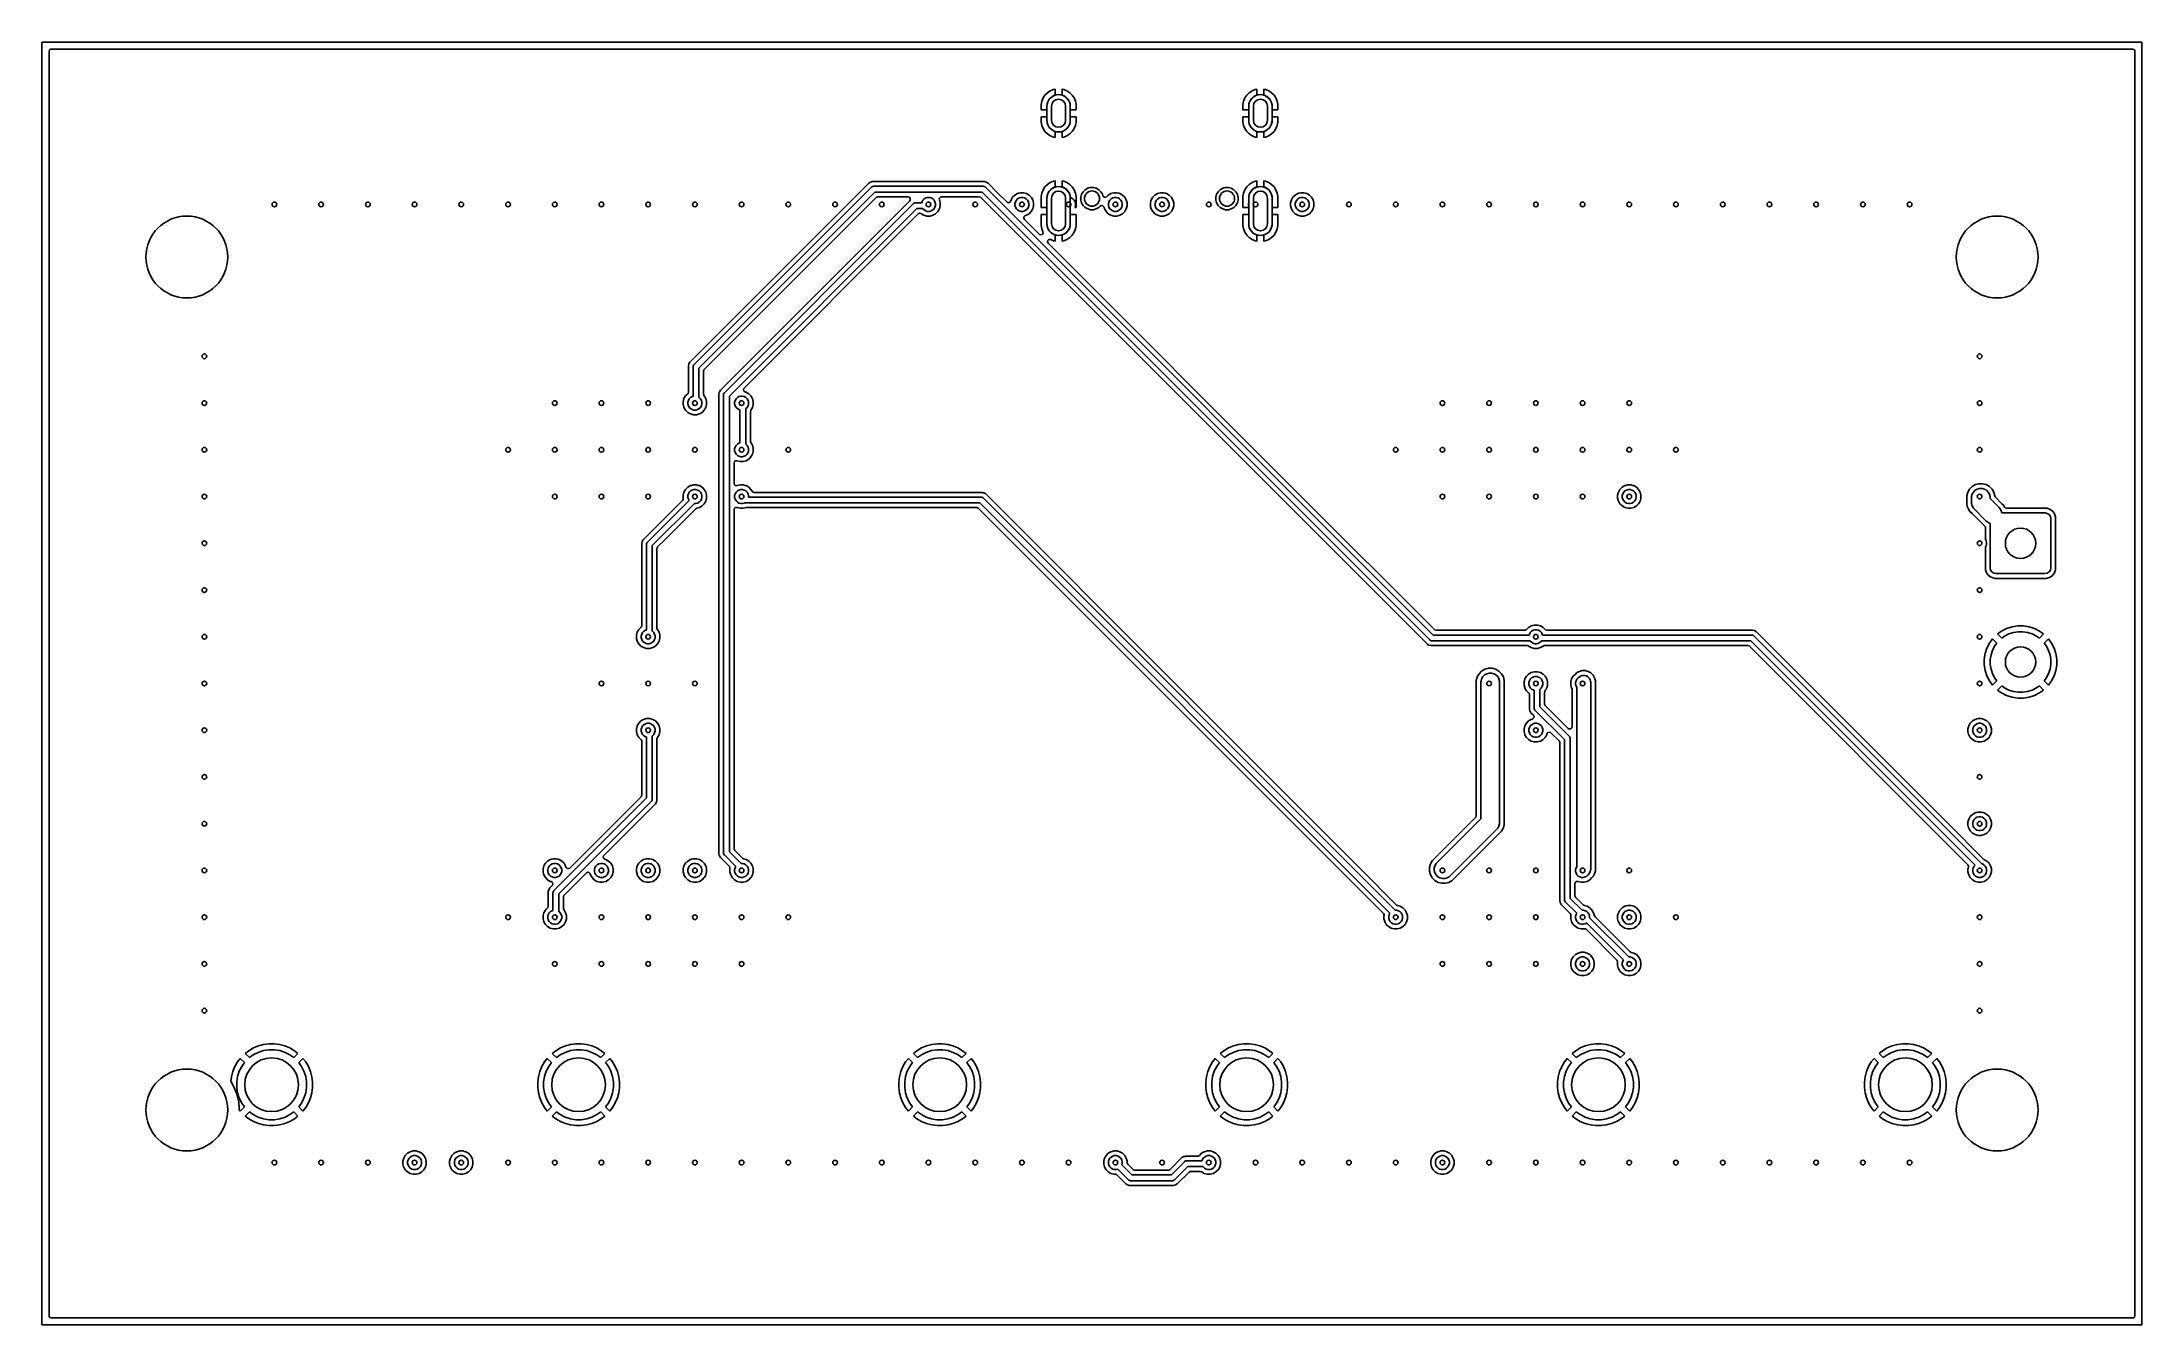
# Model space of a CAD drawing. Header units: millimetres. Extents: x 103.8 to 193.7, y -116.2 to -61.3.
import ezdxf

# ---------------------------------------------------------------- set-up
doc = ezdxf.new("R2010")
doc.units = ezdxf.units.MM
doc.layers.add('B.Cu', color=153, linetype='CONTINUOUS', true_color=0x4d7fc4)
doc.layers.add('Edge.Cuts', color=254, linetype='CONTINUOUS', true_color=0xd0d2cd)

msp = doc.modelspace()

# ---------------------------------------------------------------- linework, layer by layer
at = {"layer": 'B.Cu', "linetype": 'CONTINUOUS'}
for p, q in [((104.1005, -61.6995), (104.119407, -61.641309)), ((104.1005, -63.976127), (104.1005, -61.6995)), ((104.119407, -61.641309), (104.168907, -61.605345)), ((104.168907, -61.605345), (104.1995, -61.6005)), ((104.1995, -61.6005), (193.3005, -61.6005)), ((193.3005, -61.6005), (193.358691, -61.619407)), ((193.358691, -61.619407), (193.394655, -61.668907)), ((193.394655, -61.668907), (193.3995, -61.6995)), ((193.3995, -61.6995), (193.3995, -115.8005)), ((146.655358, -63.694741), (146.598823, -63.831228)), ((146.737434, -63.571905), (146.655358, -63.694741)), ((146.841906, -63.467433), (146.737434, -63.571905)), ((146.964742, -63.385357), (146.841906, -63.467433)), ((146.85806, -63.858657), (146.923323, -63.745618)), ((146.923323, -63.745618), (147.015619, -63.653322)), ((147.101232, -63.328821), (146.964742, -63.385357)), ((147.015619, -63.653322), (147.128658, -63.588059)), ((147.17, -63.315142), (147.101232, -63.328821)), ((147.128658, -63.588059), (147.17, -63.576981)), ((147.17, -63.576981), (147.17, -63.315142)), ((147.538767, -63.328821), (147.47, -63.315142)), ((147.47, -63.315142), (147.47, -63.576981)), ((147.47, -63.576981), (147.511342, -63.588059)), ((147.511342, -63.588059), (147.624381, -63.653322)), ((147.675257, -63.385357), (147.538767, -63.328821)), ((147.624381, -63.653322), (147.716677, -63.745618)), ((147.798093, -63.467433), (147.675257, -63.385357)), ((147.716677, -63.745618), (147.78194, -63.858657)), ((147.902565, -63.571905), (147.798093, -63.467433)), ((147.984641, -63.694741), (147.902565, -63.571905)), ((148.041176, -63.831228), (147.984641, -63.694741)), ((155.295358, -63.694741), (155.238823, -63.831228)), ((155.377434, -63.571905), (155.295358, -63.694741)), ((155.481906, -63.467433), (155.377434, -63.571905)), ((155.604742, -63.385357), (155.481906, -63.467433)), ((155.49806, -63.858657), (155.563323, -63.745618)), ((155.563323, -63.745618), (155.655619, -63.653322)), ((155.741232, -63.328821), (155.604742, -63.385357)), ((155.655619, -63.653322), (155.768658, -63.588059)), ((155.81, -63.315142), (155.741232, -63.328821)), ((155.768658, -63.588059), (155.81, -63.576981)), ((155.81, -63.576981), (155.81, -63.315142)), ((156.178767, -63.328821), (156.11, -63.315142)), ((156.11, -63.315142), (156.11, -63.576981)), ((156.11, -63.576981), (156.151342, -63.588059)), ((156.151342, -63.588059), (156.264381, -63.653322)), ((156.315257, -63.385357), (156.178767, -63.328821)), ((156.264381, -63.653322), (156.356677, -63.745618)), ((156.438093, -63.467433), (156.315257, -63.385357)), ((156.356677, -63.745618), (156.42194, -63.858657)), ((156.542565, -63.571905), (156.438093, -63.467433)), ((156.624641, -63.694741), (156.542565, -63.571905)), ((156.681176, -63.831228), (156.624641, -63.694741)), ((104.1005, -76.684108), (104.1005, -63.976127)), ((146.598821, -63.831234), (146.57, -63.976127)), ((146.57, -63.976127), (146.57, -64.199998)), ((146.57, -64.199998), (146.570001, -64.199999)), ((146.570001, -64.499999), (146.57, -64.5)), ((146.57, -64.5), (146.57, -64.72387)), ((146.57, -64.72387), (146.598821, -64.868763)), ((146.570001, -64.199999), (146.82, -64.199999)), ((146.82, -64.499999), (146.570001, -64.499999)), ((146.598823, -63.831228), (146.598821, -63.831234)), ((146.82, -64.049999), (146.824278, -63.984736)), ((146.82, -64.199999), (146.82, -64.049999)), ((146.82, -64.049999), (146.82, -64.649999)), ((146.82, -64.649999), (146.82, -64.499999)), ((146.824278, -64.715262), (146.82, -64.649999)), ((146.824278, -63.984736), (146.85806, -63.858657)), ((146.85806, -64.841341), (146.824278, -64.715262)), ((147.02, -64.049999), (147.02, -64.649999)), ((147.62, -64.649999), (147.62, -64.049999)), ((147.78194, -63.858657), (147.815722, -63.984736)), ((147.815722, -64.715262), (147.78194, -64.841341)), ((147.815722, -63.984736), (147.82, -64.049999)), ((147.82, -64.649999), (147.815722, -64.715262)), ((147.82, -64.049999), (147.82, -64.199999)), ((147.82, -64.649999), (147.82, -64.049999)), ((147.82, -64.199999), (148.069999, -64.199999)), ((148.069999, -64.499999), (147.82, -64.499999)), ((147.82, -64.499999), (147.82, -64.649999)), ((148.041178, -63.831234), (148.041176, -63.831228)), ((148.069999, -63.976127), (148.041178, -63.831234)), ((148.041178, -64.868763), (148.069999, -64.72387)), ((148.07, -63.976131), (148.069999, -63.976127)), ((148.069999, -64.199999), (148.07, -64.199998)), ((148.07, -64.5), (148.069999, -64.499999)), ((148.069999, -64.72387), (148.07, -64.723866)), ((148.07, -64.199998), (148.07, -63.976131)), ((148.07, -64.723866), (148.07, -64.5)), ((155.238821, -63.831234), (155.21, -63.976127)), ((155.21, -63.976127), (155.21, -64.199998)), ((155.21, -64.199998), (155.210001, -64.199999)), ((155.210001, -64.499999), (155.21, -64.5)), ((155.21, -64.5), (155.21, -64.72387)), ((155.21, -64.72387), (155.238821, -64.868763)), ((155.210001, -64.199999), (155.46, -64.199999)), ((155.46, -64.499999), (155.210001, -64.499999)), ((155.238823, -63.831228), (155.238821, -63.831234)), ((155.46, -64.049999), (155.464278, -63.984736)), ((155.46, -64.199999), (155.46, -64.049999)), ((155.46, -64.049999), (155.46, -64.649999)), ((155.46, -64.649999), (155.46, -64.499999)), ((155.464278, -64.715262), (155.46, -64.649999)), ((155.464278, -63.984736), (155.49806, -63.858657)), ((155.49806, -64.841341), (155.464278, -64.715262)), ((155.66, -64.049999), (155.66, -64.649999)), ((156.26, -64.649999), (156.26, -64.049999)), ((156.42194, -63.858657), (156.455722, -63.984736)), ((156.455722, -64.715262), (156.42194, -64.841341)), ((156.455722, -63.984736), (156.46, -64.049999)), ((156.46, -64.649999), (156.455722, -64.715262)), ((156.46, -64.049999), (156.46, -64.199999)), ((156.46, -64.649999), (156.46, -64.049999)), ((156.46, -64.199999), (156.709999, -64.199999)), ((156.709999, -64.499999), (156.46, -64.499999)), ((156.46, -64.499999), (156.46, -64.649999)), ((156.681178, -63.831234), (156.681176, -63.831228)), ((156.709999, -63.976127), (156.681178, -63.831234)), ((156.681178, -64.868763), (156.709999, -64.72387)), ((156.71, -63.976131), (156.709999, -63.976127)), ((156.709999, -64.199999), (156.71, -64.199998)), ((156.71, -64.5), (156.709999, -64.499999)), ((156.709999, -64.72387), (156.71, -64.723866)), ((156.71, -64.199998), (156.71, -63.976131)), ((156.71, -64.723866), (156.71, -64.5)), ((146.598821, -64.868763), (146.598823, -64.868769)), ((146.598823, -64.868769), (146.655358, -65.005256)), ((146.655358, -65.005256), (146.737434, -65.128092)), ((146.737434, -65.128092), (146.841906, -65.232564)), ((146.841906, -65.232564), (146.964742, -65.31464)), ((146.923323, -64.95438), (146.85806, -64.841341)), ((147.015619, -65.046676), (146.923323, -64.95438)), ((146.964742, -65.31464), (147.101235, -65.371177)), ((147.128658, -65.111939), (147.015619, -65.046676)), ((147.101235, -65.371177), (147.101234, -65.371177)), ((147.101234, -65.371177), (147.17, -65.384854)), ((147.17, -65.123016), (147.128658, -65.111939)), ((147.17, -65.384854), (147.17, -65.123016)), ((147.511342, -65.111939), (147.47, -65.123016)), ((147.47, -65.123016), (147.47, -65.384853)), ((147.47, -65.384853), (147.538765, -65.371177)), ((147.624381, -65.046676), (147.511342, -65.111939)), ((147.538765, -65.371177), (147.675257, -65.31464)), ((147.716677, -64.95438), (147.624381, -65.046676)), ((147.675257, -65.31464), (147.798093, -65.232564)), ((147.78194, -64.841341), (147.716677, -64.95438)), ((147.798093, -65.232564), (147.902565, -65.128092)), ((147.902565, -65.128092), (147.984641, -65.005256)), ((147.984641, -65.005256), (148.041176, -64.868769)), ((148.041176, -64.868769), (148.041178, -64.868763)), ((155.238821, -64.868763), (155.238823, -64.868769)), ((155.238823, -64.868769), (155.295358, -65.005256)), ((155.295358, -65.005256), (155.377434, -65.128092)), ((155.377434, -65.128092), (155.481906, -65.232564)), ((155.481906, -65.232564), (155.604742, -65.31464)), ((155.563323, -64.95438), (155.49806, -64.841341)), ((155.655619, -65.046676), (155.563323, -64.95438)), ((155.604742, -65.31464), (155.741235, -65.371177)), ((155.768658, -65.111939), (155.655619, -65.046676)), ((155.741235, -65.371177), (155.741234, -65.371177)), ((155.741234, -65.371177), (155.81, -65.384854)), ((155.81, -65.123016), (155.768658, -65.111939)), ((155.81, -65.384854), (155.81, -65.123016)), ((156.151342, -65.111939), (156.11, -65.123016)), ((156.11, -65.123016), (156.11, -65.384853)), ((156.11, -65.384853), (156.178765, -65.371177)), ((156.264381, -65.046676), (156.151342, -65.111939)), ((156.178765, -65.371177), (156.315257, -65.31464)), ((156.356677, -64.95438), (156.264381, -65.046676)), ((156.315257, -65.31464), (156.438093, -65.232564)), ((156.42194, -64.841341), (156.356677, -64.95438)), ((156.438093, -65.232564), (156.542565, -65.128092)), ((156.542565, -65.128092), (156.624641, -65.005256)), ((156.624641, -65.005256), (156.681176, -64.868769)), ((156.681176, -64.868769), (156.681178, -64.868763)), ((139.200142, -67.339531), (131.539531, -75.000142)), ((139.274356, -67.296683), (139.200142, -67.339531)), ((139.306478, -67.288076), (139.274356, -67.296683)), ((139.357147, -67.2745), (139.306478, -67.288076)), ((139.442853, -67.2745), (139.357147, -67.2745)), ((144.142853, -67.2745), (139.442853, -67.2745)), ((144.193521, -67.288076), (144.142853, -67.2745)), ((144.225644, -67.296683), (144.193521, -67.288076)), ((144.299857, -67.339531), (144.225642, -67.296683)), ((144.225642, -67.296683), (144.225644, -67.296683)), ((144.299858, -67.339532), (144.299857, -67.339531)), ((144.299859, -67.339533), (144.299858, -67.339532)), ((144.299862, -67.339535), (144.299859, -67.339533)), ((144.709827, -67.7495), (144.299862, -67.339535)), ((146.841906, -67.397433), (146.737434, -67.501905)), ((146.964742, -67.315357), (146.841906, -67.397433)), ((147.101232, -67.258821), (146.964742, -67.315357)), ((147.17, -67.245142), (147.101232, -67.258821)), ((147.17, -67.506981), (147.17, -67.245142)), ((147.538767, -67.258821), (147.47, -67.245142)), ((147.47, -67.245142), (147.47, -67.506981)), ((147.675257, -67.315357), (147.538767, -67.258821)), ((147.798093, -67.397433), (147.675257, -67.315357)), ((147.902565, -67.501905), (147.798093, -67.397433)), ((155.481906, -67.397433), (155.377434, -67.501905)), ((155.604742, -67.315357), (155.481906, -67.397433)), ((155.741232, -67.258821), (155.604742, -67.315357)), ((155.81, -67.245142), (155.741232, -67.258821)), ((155.81, -67.506981), (155.81, -67.245142)), ((156.178767, -67.258821), (156.11, -67.245142)), ((156.11, -67.245142), (156.11, -67.506981)), ((156.315257, -67.315357), (156.178767, -67.258821)), ((156.438093, -67.397433), (156.315257, -67.315357)), ((156.542565, -67.501905), (156.438093, -67.397433)), ((131.711612, -75.111612), (139.311612, -67.511612)), ((139.451776, -67.725), (131.925, -75.251776)), ((132.154496, -75.305831), (139.505831, -67.954496)), ((133.011612, -76.311612), (141.111612, -68.211612)), ((140.945171, -68.094501), (134.039535, -75.000138)), ((139.311612, -67.511612), (139.330548, -67.496071)), ((139.330548, -67.496071), (139.330554, -67.496066)), ((139.330554, -67.496066), (139.362415, -67.482868)), ((139.362415, -67.482868), (139.375613, -67.477402)), ((139.375613, -67.477402), (139.375614, -67.477402)), ((139.375614, -67.477402), (139.4, -67.475)), ((139.4, -67.475), (144.1, -67.475)), ((144.048224, -67.725), (139.451776, -67.725)), ((139.505831, -67.954496), (139.560348, -67.926719)), ((139.560348, -67.926719), (139.575835, -67.9255)), ((139.575835, -67.9255), (140.875166, -67.9255)), ((140.875166, -67.9255), (140.933357, -67.944407)), ((140.933357, -67.944407), (140.969321, -67.993907)), ((140.969321, -68.055093), (140.945171, -68.094501)), ((140.969321, -67.993907), (140.969321, -68.055093)), ((141.111612, -68.211612), (141.130548, -68.196071)), ((141.130548, -68.196071), (141.130554, -68.196066)), ((141.130554, -68.196066), (141.162415, -68.182868)), ((141.162415, -68.182868), (141.175613, -68.177402)), ((141.175613, -68.177402), (141.175614, -68.177402)), ((141.175614, -68.177402), (141.2, -68.175)), ((141.2, -68.175), (141.462171, -68.175)), ((141.462171, -68.175), (141.472836, -68.135195)), ((141.472836, -68.135195), (141.511994, -68.067372)), ((141.511994, -68.067372), (141.567372, -68.011994)), ((141.567372, -68.011994), (141.635195, -67.972836)), ((141.635195, -67.972836), (141.710842, -67.952567)), ((141.710842, -67.952567), (141.789158, -67.952567)), ((141.789158, -67.952567), (141.864805, -67.972836)), ((141.864805, -67.972836), (141.932628, -68.011994)), ((141.932628, -68.011994), (141.988006, -68.067372)), ((141.988006, -68.067372), (142.027164, -68.135195)), ((142.027164, -68.135195), (142.047433, -68.210842)), ((142.047433, -68.289158), (142.027164, -68.364805)), ((142.047433, -68.210842), (142.047433, -68.289158)), ((142.213909, -68.001348), (142.245901, -67.949192)), ((142.217697, -68.049746), (142.213909, -68.001348)), ((142.214712, -68.050546), (142.217697, -68.049746)), ((142.216391, -68.056812), (142.214712, -68.050546)), ((142.216392, -68.056814), (142.216391, -68.056812)), ((142.2505, -68.184108), (142.216392, -68.056814)), ((142.216392, -68.443186), (142.2505, -68.315892)), ((142.245901, -67.949192), (142.302439, -67.925802)), ((142.2505, -68.315892), (142.2505, -68.184108)), ((142.302439, -67.925802), (142.310164, -67.9255)), ((142.310164, -67.9255), (143.924165, -67.9255)), ((143.924165, -67.9255), (143.982356, -67.944407)), ((143.982356, -67.944407), (143.994169, -67.954496)), ((143.994169, -67.954496), (163.039535, -86.999862)), ((163.211611, -86.888388), (144.048224, -67.725)), ((144.1, -67.475), (144.124386, -67.477402)), ((144.124386, -67.477402), (144.124387, -67.477402)), ((144.124387, -67.477402), (144.137584, -67.482868)), ((144.137584, -67.482868), (144.169446, -67.496066)), ((144.169446, -67.496066), (144.169451, -67.496071)), ((144.169451, -67.496071), (144.188388, -67.511612)), ((144.188388, -67.511612), (163.351777, -86.675)), ((145.106047, -68.14572), (144.709827, -67.7495)), ((145.122132, -68.158744), (145.106047, -68.14572)), ((145.181232, -68.17458), (145.122132, -68.158744)), ((145.238354, -68.152654), (145.181232, -68.17458)), ((145.271678, -68.101339), (145.238354, -68.152654)), ((145.283609, -68.056809), (145.271678, -68.101339)), ((145.349496, -67.94269), (145.283609, -68.056809)), ((145.44269, -67.849496), (145.349496, -67.94269)), ((145.556809, -67.783609), (145.44269, -67.849496)), ((145.452567, -68.210842), (145.472836, -68.135195)), ((145.452567, -68.289158), (145.452567, -68.210842)), ((145.472836, -68.364805), (145.452567, -68.289158)), ((145.472836, -68.135195), (145.511994, -68.067372)), ((145.511994, -68.067372), (145.567372, -68.011994)), ((145.6062, -67.770375), (145.556809, -67.783609)), ((145.567372, -68.011994), (145.635195, -67.972836)), ((145.684108, -67.7495), (145.6062, -67.770375)), ((145.635195, -67.972836), (145.710842, -67.952567)), ((145.815892, -67.7495), (145.684108, -67.7495)), ((145.710842, -67.952567), (145.789158, -67.952567)), ((145.789158, -67.952567), (145.864805, -67.972836)), ((145.893799, -67.770375), (145.815892, -67.7495)), ((145.864805, -67.972836), (145.932628, -68.011994)), ((145.943191, -67.783609), (145.893799, -67.770375)), ((145.932628, -68.011994), (145.988006, -68.067372)), ((146.057309, -67.849496), (145.943189, -67.783609)), ((145.943189, -67.783609), (145.943191, -67.783609)), ((145.988006, -68.067372), (146.027164, -68.135195)), ((146.027164, -68.135195), (146.047433, -68.210842)), ((146.047433, -68.289158), (146.027164, -68.364805)), ((146.047433, -68.210842), (146.047433, -68.289158)), ((146.057311, -67.849498), (146.057309, -67.849496)), ((146.057314, -67.8495), (146.057311, -67.849498)), ((146.1505, -67.942686), (146.057314, -67.8495)), ((146.150501, -67.942688), (146.1505, -67.942686)), ((146.155164, -67.950764), (146.150501, -67.942688)), ((146.155165, -67.950766), (146.155164, -67.950764)), ((146.215398, -68.055093), (146.155165, -67.950766)), ((146.216392, -68.056814), (146.215398, -68.055093)), ((146.2505, -68.184108), (146.216392, -68.056814)), ((146.216392, -68.443186), (146.2505, -68.315892)), ((146.2505, -68.315892), (146.2505, -68.184108)), ((146.598821, -67.761234), (146.57, -67.906127)), ((146.57, -67.906127), (146.57, -68.379998)), ((146.598823, -67.761228), (146.598821, -67.761234)), ((146.655358, -67.624741), (146.598823, -67.761228)), ((146.737434, -67.501905), (146.655358, -67.624741)), ((146.82, -67.979999), (146.824278, -67.914736)), ((146.82, -68.379999), (146.82, -67.979999)), ((146.82, -67.979999), (146.82, -69.079999)), ((146.824278, -67.914736), (146.85806, -67.788657)), ((146.85806, -67.788657), (146.923323, -67.675618)), ((146.923323, -67.675618), (147.015619, -67.583322)), ((147.015619, -67.583322), (147.128658, -67.518059)), ((147.02, -67.979999), (147.02, -69.079999)), ((147.128658, -67.518059), (147.17, -67.506981)), ((147.47, -67.506981), (147.511342, -67.518059)), ((147.511342, -67.518059), (147.624381, -67.583322)), ((147.62, -69.079999), (147.62, -67.979999)), ((147.624381, -67.583322), (147.716677, -67.675618)), ((147.716677, -67.675618), (147.78194, -67.788657)), ((147.78194, -67.788657), (147.815722, -67.914736)), ((147.815722, -67.914736), (147.818721, -67.960488)), ((147.818721, -67.960488), (147.864805, -67.972836)), ((147.82, -69.079999), (147.82, -67.979999)), ((147.864805, -67.972836), (147.932628, -68.011994)), ((147.984641, -67.624741), (147.902565, -67.501905)), ((147.932628, -68.011994), (147.988006, -68.067372)), ((148.041176, -67.761228), (147.984641, -67.624741)), ((147.988006, -68.067372), (148.027164, -68.135195)), ((148.027164, -68.135195), (148.047433, -68.210842)), ((148.047433, -68.289158), (148.027164, -68.364805)), ((148.041178, -67.761234), (148.041176, -67.761228)), ((148.069999, -67.906127), (148.041178, -67.761234)), ((148.047433, -68.210842), (148.047433, -68.289158)), ((148.07, -67.906131), (148.069999, -67.906127)), ((148.07, -67.937398), (148.07, -67.906131)), ((148.07, -68.379998), (148.07, -67.937398)), ((148.306905, -67.816463), (148.2745, -67.937398)), ((148.2745, -67.937398), (148.2745, -68.0626)), ((148.2745, -68.0626), (148.306905, -68.183535)), ((148.369505, -67.708035), (148.306905, -67.816462)), ((148.306905, -67.816462), (148.306905, -67.816463)), ((148.306905, -68.183535), (148.369505, -68.291963)), ((148.458036, -67.619504), (148.369505, -67.708035)), ((148.369505, -68.291963), (148.458036, -68.380494)), ((148.566463, -67.556904), (148.458036, -67.619504)), ((148.606775, -67.546102), (148.566463, -67.556904)), ((148.687399, -67.524499), (148.606775, -67.546102)), ((148.812601, -67.524499), (148.687399, -67.524499)), ((148.933536, -67.556904), (148.812601, -67.524499)), ((149.041964, -67.619504), (148.933536, -67.556904)), ((149.130495, -67.708035), (149.041964, -67.619504)), ((149.098046, -68.324411), (149.15256, -68.296635)), ((149.193095, -67.816463), (149.130495, -67.708035)), ((149.15256, -68.296635), (149.212992, -68.306206)), ((149.208443, -67.873742), (149.193095, -67.816463)), ((149.215857, -67.893055), (149.208443, -67.873742)), ((149.212992, -68.306206), (149.256257, -68.34947)), ((149.259121, -67.93632), (149.215857, -67.893055)), ((149.319553, -67.945892), (149.259121, -67.93632)), ((149.37407, -67.918115), (149.319553, -67.945892)), ((149.442685, -67.8495), (149.37407, -67.918115)), ((149.44269, -67.849496), (149.442685, -67.8495)), ((149.556809, -67.783609), (149.44269, -67.849496)), ((149.452567, -68.210842), (149.472836, -68.135195)), ((149.452567, -68.289158), (149.452567, -68.210842)), ((149.472836, -68.364805), (149.452567, -68.289158)), ((149.472836, -68.135195), (149.511994, -68.067372)), ((149.511994, -68.067372), (149.567372, -68.011994)), ((149.6062, -67.770375), (149.556809, -67.783609)), ((149.567372, -68.011994), (149.635195, -67.972836)), ((149.684108, -67.7495), (149.6062, -67.770375)), ((149.635195, -67.972836), (149.710842, -67.952567)), ((149.815892, -67.7495), (149.684108, -67.7495)), ((149.710842, -67.952567), (149.789158, -67.952567)), ((149.789158, -67.952567), (149.864805, -67.972836)), ((149.893799, -67.770375), (149.815892, -67.7495)), ((149.864805, -67.972836), (149.932628, -68.011994)), ((149.943191, -67.783609), (149.893799, -67.770375)), ((149.932628, -68.011994), (149.988006, -68.067372)), ((150.057309, -67.849496), (149.943189, -67.783609)), ((149.943189, -67.783609), (149.943191, -67.783609)), ((149.988006, -68.067372), (150.027164, -68.135195)), ((150.027164, -68.135195), (150.047433, -68.210842)), ((150.047433, -68.289158), (150.027164, -68.364805)), ((150.047433, -68.210842), (150.047433, -68.289158)), ((150.057311, -67.849498), (150.057309, -67.849496)), ((150.057314, -67.8495), (150.057311, -67.849498)), ((150.1505, -67.942686), (150.057314, -67.8495)), ((150.150501, -67.942688), (150.1505, -67.942686)), ((150.150503, -67.94269), (150.150501, -67.942688)), ((150.21639, -68.056809), (150.150503, -67.94269)), ((150.21639, -68.056811), (150.21639, -68.056809)), ((150.216392, -68.056814), (150.21639, -68.056811)), ((150.2505, -68.184108), (150.216392, -68.056814)), ((150.216392, -68.443186), (150.2505, -68.315892)), ((150.2505, -68.315892), (150.2505, -68.184108)), ((151.273509, -68.094504), (151.2495, -68.184108)), ((151.2495, -68.184108), (151.2495, -68.315892)), ((151.2495, -68.315892), (151.258497, -68.34947)), ((151.283609, -68.056809), (151.273509, -68.094504)), ((151.349496, -67.94269), (151.283609, -68.056809)), ((151.44269, -67.849496), (151.349496, -67.94269)), ((151.556809, -67.783609), (151.44269, -67.849496)), ((151.452567, -68.210842), (151.472836, -68.135195)), ((151.452567, -68.289158), (151.452567, -68.210842)), ((151.472836, -68.364805), (151.452567, -68.289158)), ((151.472836, -68.135195), (151.511994, -68.067372)), ((151.511994, -68.067372), (151.567372, -68.011994)), ((151.6062, -67.770375), (151.556809, -67.783609)), ((151.567372, -68.011994), (151.635195, -67.972836)), ((151.684108, -67.7495), (151.6062, -67.770375)), ((151.635195, -67.972836), (151.710842, -67.952567)), ((151.815892, -67.7495), (151.684108, -67.7495)), ((151.710842, -67.952567), (151.789158, -67.952567)), ((151.789158, -67.952567), (151.864805, -67.972836)), ((151.893799, -67.770375), (151.815892, -67.7495)), ((151.864805, -67.972836), (151.932628, -68.011994)), ((151.943191, -67.783609), (151.893799, -67.770375)), ((151.932628, -68.011994), (151.988006, -68.067372)), ((152.057309, -67.849496), (151.943189, -67.783609)), ((151.943189, -67.783609), (151.943191, -67.783609)), ((151.988006, -68.067372), (152.027164, -68.135195)), ((152.027164, -68.135195), (152.047433, -68.210842)), ((152.047433, -68.289158), (152.027164, -68.364805)), ((152.047433, -68.210842), (152.047433, -68.289158)), ((152.057311, -67.849498), (152.057309, -67.849496)), ((152.057314, -67.8495), (152.057311, -67.849498)), ((152.145212, -67.937398), (152.057314, -67.8495)), ((152.1505, -67.942686), (152.145212, -67.937398)), ((152.172279, -67.980409), (152.1505, -67.942686)), ((152.172281, -67.980412), (152.172279, -67.980409)), ((152.21639, -68.056809), (152.172281, -67.980412)), ((152.21639, -68.056811), (152.21639, -68.056809)), ((152.216392, -68.056814), (152.21639, -68.056811)), ((152.2505, -68.184108), (152.216392, -68.056814)), ((152.216392, -68.443186), (152.2505, -68.315892)), ((152.2505, -68.315892), (152.2505, -68.184108)), ((154.086905, -67.816463), (154.0545, -67.937398)), ((154.0545, -67.937398), (154.0545, -68.0626)), ((154.0545, -68.0626), (154.086905, -68.183535)), ((154.149505, -67.708035), (154.086905, -67.816462)), ((154.086905, -67.816462), (154.086905, -67.816463)), ((154.086905, -68.183535), (154.149505, -68.291963)), ((154.238036, -67.619504), (154.149505, -67.708035)), ((154.149505, -68.291963), (154.238036, -68.380494)), ((154.346463, -67.556904), (154.238036, -67.619504)), ((154.386775, -67.546102), (154.346463, -67.556904)), ((154.467399, -67.524499), (154.386775, -67.546102)), ((154.592601, -67.524499), (154.467399, -67.524499)), ((154.713536, -67.556904), (154.592601, -67.524499)), ((154.821964, -67.619504), (154.713536, -67.556904)), ((154.910495, -67.708035), (154.821964, -67.619504)), ((154.821964, -68.380494), (154.910495, -68.291963)), ((154.973095, -67.816463), (154.910495, -67.708035)), ((154.910495, -68.291963), (154.973095, -68.183535)), ((154.973095, -67.816465), (154.973095, -67.816463)), ((154.973096, -67.816466), (154.973095, -67.816465)), ((154.973095, -68.183535), (155.0055, -68.0626)), ((154.997121, -67.906127), (154.973096, -67.816466)), ((155.002684, -67.926886), (154.997121, -67.906127)), ((155.002684, -67.926888), (155.002684, -67.926886)), ((155.0055, -67.937398), (155.002684, -67.926888)), ((155.0055, -68.0626), (155.0055, -67.937398)), ((155.238821, -67.761234), (155.21, -67.906127)), ((155.21, -67.906127), (155.21, -68.379998)), ((155.238823, -67.761228), (155.238821, -67.761234)), ((155.295358, -67.624741), (155.238823, -67.761228)), ((155.377434, -67.501905), (155.295358, -67.624741)), ((155.452567, -68.210842), (155.46, -68.1831)), ((155.452567, -68.289158), (155.452567, -68.210842)), ((155.46, -68.316899), (155.452567, -68.289158)), ((155.46, -67.979999), (155.464278, -67.914736)), ((155.46, -68.1831), (155.46, -67.979999)), ((155.46, -67.979999), (155.46, -69.079999)), ((155.46, -68.379999), (155.46, -68.316899)), ((155.464278, -67.914736), (155.49806, -67.788657)), ((155.49806, -67.788657), (155.563323, -67.675618)), ((155.563323, -67.675618), (155.655619, -67.583322)), ((155.655619, -67.583322), (155.768658, -67.518059)), ((155.66, -67.979999), (155.66, -69.079999)), ((155.768658, -67.518059), (155.81, -67.506981)), ((156.11, -67.506981), (156.151342, -67.518059)), ((156.151342, -67.518059), (156.264381, -67.583322)), ((156.26, -69.079999), (156.26, -67.979999)), ((156.264381, -67.583322), (156.356677, -67.675618)), ((156.356677, -67.675618), (156.42194, -67.788657)), ((156.42194, -67.788657), (156.455722, -67.914736)), ((156.455722, -67.914736), (156.46, -67.979999)), ((156.46, -67.979999), (156.46, -68.379999)), ((156.46, -69.079999), (156.46, -67.979999)), ((156.624641, -67.624741), (156.542565, -67.501905)), ((156.681176, -67.761228), (156.624641, -67.624741)), ((156.681178, -67.761234), (156.681176, -67.761228)), ((156.709999, -67.906127), (156.681178, -67.761234)), ((156.71, -67.906131), (156.709999, -67.906127)), ((156.71, -68.184108), (156.71, -67.906131)), ((156.71, -68.379998), (156.71, -68.184108)), ((157.273509, -68.094504), (157.2495, -68.184108)), ((157.2495, -68.184108), (157.2495, -68.315892)), ((157.2495, -68.315892), (157.258497, -68.34947)), ((157.283609, -68.056809), (157.273509, -68.094504)), ((157.349496, -67.94269), (157.283609, -68.056809)), ((157.44269, -67.849496), (157.349496, -67.94269)), ((157.556809, -67.783609), (157.44269, -67.849496)), ((157.452567, -68.210842), (157.472836, -68.135195)), ((157.452567, -68.289158), (157.452567, -68.210842)), ((157.472836, -68.364805), (157.452567, -68.289158)), ((157.472836, -68.135195), (157.511994, -68.067372)), ((157.511994, -68.067372), (157.567372, -68.011994)), ((157.6062, -67.770375), (157.556809, -67.783609)), ((157.567372, -68.011994), (157.635195, -67.972836)), ((157.684108, -67.7495), (157.6062, -67.770375)), ((157.635195, -67.972836), (157.710842, -67.952567)), ((157.815892, -67.7495), (157.684108, -67.7495)), ((157.710842, -67.952567), (157.789158, -67.952567)), ((157.789158, -67.952567), (157.864805, -67.972836)), ((157.893799, -67.770375), (157.815892, -67.7495)), ((157.864805, -67.972836), (157.932628, -68.011994)), ((157.943191, -67.783609), (157.893799, -67.770375)), ((157.932628, -68.011994), (157.988006, -68.067372)), ((158.057309, -67.849496), (157.943189, -67.783609)), ((157.943189, -67.783609), (157.943191, -67.783609)), ((157.988006, -68.067372), (158.027164, -68.135195)), ((158.027164, -68.135195), (158.047433, -68.210842)), ((158.047433, -68.289158), (158.027164, -68.364805)), ((158.047433, -68.210842), (158.047433, -68.289158)), ((158.057311, -67.849498), (158.057309, -67.849496)), ((158.057314, -67.8495), (158.057311, -67.849498)), ((158.1505, -67.942686), (158.057314, -67.8495)), ((158.150501, -67.942688), (158.1505, -67.942686)), ((158.150503, -67.94269), (158.150501, -67.942688)), ((158.21639, -68.056809), (158.150503, -67.94269)), ((158.21639, -68.056811), (158.21639, -68.056809)), ((158.216392, -68.056814), (158.21639, -68.056811)), ((158.2505, -68.184108), (158.216392, -68.056814)), ((158.216392, -68.443186), (158.2505, -68.315892)), ((158.2505, -68.315892), (158.2505, -68.184108)), ((141.251776, -68.425), (133.225, -76.451776)), ((133.854274, -76.106052), (141.305831, -68.654496)), ((141.50759, -68.425), (141.251776, -68.425)), ((141.305831, -68.654496), (141.360348, -68.626719)), ((141.360348, -68.626719), (141.375835, -68.6255)), ((141.375835, -68.6255), (141.376679, -68.6255)), ((141.376679, -68.6255), (141.43487, -68.644407)), ((141.43487, -68.644407), (141.437476, -68.646633)), ((141.437476, -68.646633), (141.43754, -68.646551)), ((141.43754, -68.646551), (141.44269, -68.650503)), ((141.44269, -68.650503), (141.55681, -68.71639)), ((141.511994, -68.432628), (141.50759, -68.425)), ((141.567372, -68.488006), (141.511994, -68.432628)), ((141.55681, -68.71639), (141.556808, -68.71639)), ((141.556808, -68.71639), (141.556812, -68.716391)), ((141.556812, -68.716391), (141.556814, -68.716392)), ((141.556814, -68.716392), (141.684108, -68.7505)), ((141.635195, -68.527164), (141.567372, -68.488006)), ((141.710842, -68.547433), (141.635195, -68.527164)), ((141.684108, -68.7505), (141.68411, -68.7505)), ((141.68411, -68.7505), (141.81589, -68.7505)), ((141.789158, -68.547433), (141.710842, -68.547433)), ((141.864805, -68.527164), (141.789158, -68.547433)), ((141.81589, -68.7505), (141.815892, -68.7505)), ((141.815892, -68.7505), (141.943186, -68.716392)), ((141.932628, -68.488006), (141.864805, -68.527164)), ((141.988006, -68.432628), (141.932628, -68.488006)), ((141.943186, -68.716392), (141.943188, -68.71639)), ((141.943188, -68.71639), (141.94319, -68.71639)), ((141.94319, -68.71639), (142.057309, -68.650503)), ((142.027164, -68.364805), (141.988006, -68.432628)), ((142.057309, -68.650502), (142.057314, -68.6505)), ((142.057309, -68.650503), (142.057309, -68.650502)), ((142.057314, -68.6505), (142.1505, -68.557314)), ((142.1505, -68.557314), (142.216392, -68.443186)), ((145.511994, -68.432628), (145.472836, -68.364805)), ((145.567372, -68.488006), (145.511994, -68.432628)), ((145.635195, -68.527164), (145.567372, -68.488006)), ((145.710842, -68.547433), (145.635195, -68.527164)), ((145.789158, -68.547433), (145.710842, -68.547433)), ((145.864805, -68.527164), (145.789158, -68.547433)), ((145.826502, -68.839435), (145.836073, -68.779003)), ((145.854279, -68.893952), (145.826502, -68.839435)), ((145.836073, -68.779003), (145.879338, -68.735738)), ((146.487114, -69.526787), (145.854279, -68.893952)), ((145.932628, -68.488006), (145.864805, -68.527164)), ((145.879338, -68.735738), (145.898652, -68.728324)), ((145.898652, -68.728324), (145.943186, -68.716392)), ((145.988006, -68.432628), (145.932628, -68.488006)), ((145.943186, -68.716392), (146.057314, -68.6505)), ((146.027164, -68.364805), (145.988006, -68.432628)), ((146.057314, -68.6505), (146.1505, -68.557314)), ((146.1505, -68.557314), (146.216392, -68.443186)), ((146.57, -68.379998), (146.570001, -68.379999)), ((146.570001, -68.679999), (146.57, -68.68)), ((146.57, -68.68), (146.57, -69.15387)), ((146.57, -69.15387), (146.598821, -69.298763)), ((146.570001, -68.379999), (146.82, -68.379999)), ((146.82, -68.679999), (146.570001, -68.679999)), ((146.82, -69.079999), (146.82, -68.679999)), ((146.824278, -69.145262), (146.82, -69.079999)), ((146.85806, -69.271341), (146.824278, -69.145262)), ((147.815722, -69.145262), (147.78194, -69.271341)), ((147.82, -69.079999), (147.815722, -69.145262)), ((148.069999, -68.679999), (147.82, -68.679999)), ((147.82, -68.679999), (147.82, -69.079999)), ((148.027164, -68.364805), (148.018392, -68.379999)), ((148.018392, -68.379999), (148.069999, -68.379999)), ((148.041178, -69.298763), (148.069999, -69.15387)), ((148.069999, -68.379999), (148.07, -68.379998)), ((148.07, -68.68), (148.069999, -68.679999)), ((148.069999, -69.15387), (148.07, -69.153866)), ((148.07, -69.153866), (148.07, -68.68)), ((148.458036, -68.380494), (148.566464, -68.443094)), ((148.566464, -68.443094), (148.687399, -68.475499)), ((148.687399, -68.475499), (148.687401, -68.475499)), ((148.687401, -68.475499), (148.812599, -68.475499)), ((148.812599, -68.475499), (148.812601, -68.475499)), ((148.812601, -68.475499), (148.933536, -68.443094)), ((148.933536, -68.443094), (149.041964, -68.380494)), ((149.041964, -68.380494), (149.098046, -68.324411)), ((149.256257, -68.34947), (149.263673, -68.368789)), ((149.263673, -68.368789), (149.266809, -68.380491)), ((149.266809, -68.380491), (149.283609, -68.44319)), ((149.283609, -68.44319), (149.349496, -68.557309)), ((149.349496, -68.557309), (149.349498, -68.557311)), ((149.349498, -68.557311), (149.3495, -68.557314)), ((149.3495, -68.557314), (149.442686, -68.6505)), ((149.442686, -68.6505), (149.442688, -68.650501)), ((149.442688, -68.650501), (149.44269, -68.650503)), ((149.44269, -68.650503), (149.55681, -68.71639)), ((149.511994, -68.432628), (149.472836, -68.364805)), ((149.567372, -68.488006), (149.511994, -68.432628)), ((149.55681, -68.71639), (149.556808, -68.71639)), ((149.556808, -68.71639), (149.556812, -68.716391)), ((149.556812, -68.716391), (149.556814, -68.716392)), ((149.556814, -68.716392), (149.684108, -68.7505)), ((149.635195, -68.527164), (149.567372, -68.488006)), ((149.710842, -68.547433), (149.635195, -68.527164)), ((149.684108, -68.7505), (149.68411, -68.7505)), ((149.68411, -68.7505), (149.81589, -68.7505)), ((149.789158, -68.547433), (149.710842, -68.547433)), ((149.864805, -68.527164), (149.789158, -68.547433)), ((149.81589, -68.7505), (149.815892, -68.7505)), ((149.815892, -68.7505), (149.943186, -68.716392)), ((149.932628, -68.488006), (149.864805, -68.527164)), ((149.988006, -68.432628), (149.932628, -68.488006)), ((149.943186, -68.716392), (149.943188, -68.71639)), ((149.943188, -68.71639), (149.94319, -68.71639)), ((149.94319, -68.71639), (150.057309, -68.650503)), ((150.027164, -68.364805), (149.988006, -68.432628)), ((150.057309, -68.650502), (150.057314, -68.6505)), ((150.057309, -68.650503), (150.057309, -68.650502)), ((150.057314, -68.6505), (150.1505, -68.557314)), ((150.1505, -68.557314), (150.216392, -68.443186)), ((151.258497, -68.34947), (151.283609, -68.44319)), ((151.283609, -68.44319), (151.349496, -68.557309)), ((151.349496, -68.557309), (151.349498, -68.557311)), ((151.349498, -68.557311), (151.3495, -68.557314)), ((151.3495, -68.557314), (151.442686, -68.6505)), ((151.442686, -68.6505), (151.442688, -68.650501)), ((151.442688, -68.650501), (151.44269, -68.650503)), ((151.44269, -68.650503), (151.55681, -68.71639)), ((151.511994, -68.432628), (151.472836, -68.364805)), ((151.567372, -68.488006), (151.511994, -68.432628)), ((151.55681, -68.71639), (151.556808, -68.71639)), ((151.556808, -68.71639), (151.556812, -68.716391)), ((151.556812, -68.716391), (151.556814, -68.716392)), ((151.556814, -68.716392), (151.684108, -68.7505)), ((151.635195, -68.527164), (151.567372, -68.488006)), ((151.710842, -68.547433), (151.635195, -68.527164)), ((151.684108, -68.7505), (151.68411, -68.7505)), ((151.68411, -68.7505), (151.81589, -68.7505)), ((151.789158, -68.547433), (151.710842, -68.547433)), ((151.864805, -68.527164), (151.789158, -68.547433)), ((151.81589, -68.7505), (151.815892, -68.7505)), ((151.815892, -68.7505), (151.943186, -68.716392)), ((151.932628, -68.488006), (151.864805, -68.527164)), ((151.988006, -68.432628), (151.932628, -68.488006)), ((151.943186, -68.716392), (151.943188, -68.71639)), ((151.943188, -68.71639), (151.94319, -68.71639)), ((151.94319, -68.71639), (152.057309, -68.650503)), ((152.027164, -68.364805), (151.988006, -68.432628)), ((152.057309, -68.650502), (152.057314, -68.6505)), ((152.057309, -68.650503), (152.057309, -68.650502)), ((152.057314, -68.6505), (152.1505, -68.557314)), ((152.1505, -68.557314), (152.216392, -68.443186)), ((154.238036, -68.380494), (154.346464, -68.443094)), ((154.346464, -68.443094), (154.467399, -68.475499)), ((154.467399, -68.475499), (154.467401, -68.475499)), ((154.467401, -68.475499), (154.592599, -68.475499)), ((154.592599, -68.475499), (154.592601, -68.475499)), ((154.592601, -68.475499), (154.713536, -68.443094)), ((154.713536, -68.443094), (154.821964, -68.380494)), ((155.21, -68.379998), (155.210001, -68.379999)), ((155.210001, -68.679999), (155.21, -68.68)), ((155.21, -68.68), (155.21, -69.15387)), ((155.21, -69.15387), (155.238821, -69.298763)), ((155.210001, -68.379999), (155.46, -68.379999)), ((155.46, -68.679999), (155.210001, -68.679999)), ((155.46, -69.079999), (155.46, -68.679999)), ((155.464278, -69.145262), (155.46, -69.079999)), ((155.49806, -69.271341), (155.464278, -69.145262)), ((156.455722, -69.145262), (156.42194, -69.271341)), ((156.46, -69.079999), (156.455722, -69.145262)), ((156.46, -68.379999), (156.709999, -68.379999)), ((156.709999, -68.679999), (156.46, -68.679999)), ((156.46, -68.679999), (156.46, -69.079999)), ((156.681178, -69.298763), (156.709999, -69.15387)), ((156.709999, -68.379999), (156.71, -68.379998)), ((156.71, -68.68), (156.709999, -68.679999)), ((156.709999, -69.15387), (156.71, -69.153866)), ((156.71, -69.153866), (156.71, -68.68)), ((157.258497, -68.34947), (157.283609, -68.44319)), ((157.283609, -68.44319), (157.349496, -68.557309)), ((157.349496, -68.557309), (157.349498, -68.557311)), ((157.349498, -68.557311), (157.3495, -68.557314)), ((157.3495, -68.557314), (157.442686, -68.6505)), ((157.442686, -68.6505), (157.442688, -68.650501)), ((157.442688, -68.650501), (157.44269, -68.650503)), ((157.44269, -68.650503), (157.55681, -68.71639)), ((157.511994, -68.432628), (157.472836, -68.364805)), ((157.567372, -68.488006), (157.511994, -68.432628)), ((157.55681, -68.71639), (157.556808, -68.71639)), ((157.556808, -68.71639), (157.556812, -68.716391)), ((157.556812, -68.716391), (157.556814, -68.716392)), ((157.556814, -68.716392), (157.684108, -68.7505)), ((157.635195, -68.527164), (157.567372, -68.488006)), ((157.710842, -68.547433), (157.635195, -68.527164)), ((157.684108, -68.7505), (157.68411, -68.7505)), ((157.68411, -68.7505), (157.81589, -68.7505)), ((157.789158, -68.547433), (157.710842, -68.547433)), ((157.864805, -68.527164), (157.789158, -68.547433)), ((157.81589, -68.7505), (157.815892, -68.7505)), ((157.815892, -68.7505), (157.943186, -68.716392)), ((157.932628, -68.488006), (157.864805, -68.527164)), ((157.988006, -68.432628), (157.932628, -68.488006)), ((157.943186, -68.716392), (157.943188, -68.71639)), ((157.943188, -68.71639), (157.94319, -68.71639)), ((157.94319, -68.71639), (158.057309, -68.650503)), ((158.027164, -68.364805), (157.988006, -68.432628)), ((158.057309, -68.650502), (158.057314, -68.6505)), ((158.057309, -68.650503), (158.057309, -68.650502)), ((158.057314, -68.6505), (158.1505, -68.557314)), ((158.1505, -68.557314), (158.216392, -68.443186)), ((146.505391, -69.541194), (146.487114, -69.526787)), ((146.564885, -69.555478), (146.505391, -69.541194)), ((146.621413, -69.532063), (146.564885, -69.555478)), ((146.598821, -69.298763), (146.598823, -69.298769)), ((146.598823, -69.298769), (146.648582, -69.418897)), ((146.653383, -69.479894), (146.621413, -69.532063)), ((146.648582, -69.418897), (146.653383, -69.479894)), ((146.845434, -69.858367), (146.855005, -69.797935)), ((146.873211, -69.912884), (146.845434, -69.858367)), ((146.855005, -69.797935), (146.89827, -69.75467)), ((146.923323, -69.38438), (146.85806, -69.271341)), ((157.644435, -80.684108), (146.873211, -69.912884)), ((146.89827, -69.75467), (146.958702, -69.745099)), ((147.015619, -69.476676), (146.923323, -69.38438)), ((146.958702, -69.745099), (146.981101, -69.751416)), ((146.981101, -69.751416), (147.101235, -69.801177)), ((147.128658, -69.541939), (147.015619, -69.476676)), ((147.101235, -69.801177), (147.101234, -69.801177)), ((147.101234, -69.801177), (147.17, -69.814854)), ((147.17, -69.553016), (147.128658, -69.541939)), ((147.17, -69.814854), (147.17, -69.553016)), ((147.511342, -69.541939), (147.47, -69.553016)), ((147.47, -69.553016), (147.47, -69.814853)), ((147.47, -69.814853), (147.538765, -69.801177)), ((147.624381, -69.476676), (147.511342, -69.541939)), ((147.538765, -69.801177), (147.675257, -69.74464)), ((147.716677, -69.38438), (147.624381, -69.476676)), ((147.675257, -69.74464), (147.798093, -69.662564)), ((147.78194, -69.271341), (147.716677, -69.38438)), ((147.798093, -69.662564), (147.902565, -69.558092)), ((147.902565, -69.558092), (147.984641, -69.435256)), ((147.984641, -69.435256), (148.041176, -69.298769)), ((148.041176, -69.298769), (148.041178, -69.298763)), ((155.238821, -69.298763), (155.238823, -69.298769)), ((155.238823, -69.298769), (155.295358, -69.435256)), ((155.295358, -69.435256), (155.377434, -69.558092)), ((155.377434, -69.558092), (155.481906, -69.662564)), ((155.481906, -69.662564), (155.604742, -69.74464)), ((155.563323, -69.38438), (155.49806, -69.271341)), ((155.655619, -69.476676), (155.563323, -69.38438)), ((155.604742, -69.74464), (155.741235, -69.801177)), ((155.768658, -69.541939), (155.655619, -69.476676)), ((155.741235, -69.801177), (155.741234, -69.801177)), ((155.741234, -69.801177), (155.81, -69.814854)), ((155.81, -69.553016), (155.768658, -69.541939)), ((155.81, -69.814854), (155.81, -69.553016)), ((156.151342, -69.541939), (156.11, -69.553016)), ((156.11, -69.553016), (156.11, -69.814853)), ((156.11, -69.814853), (156.178765, -69.801177)), ((156.264381, -69.476676), (156.151342, -69.541939)), ((156.178765, -69.801177), (156.315257, -69.74464)), ((156.356677, -69.38438), (156.264381, -69.476676)), ((156.315257, -69.74464), (156.438093, -69.662564)), ((156.42194, -69.271341), (156.356677, -69.38438)), ((156.438093, -69.662564), (156.542565, -69.558092)), ((156.542565, -69.558092), (156.624641, -69.435256)), ((156.624641, -69.435256), (156.681176, -69.298769)), ((156.681176, -69.298769), (156.681178, -69.298763)), ((131.496682, -75.074361), (131.4745, -75.157147)), ((131.4745, -75.157147), (131.4745, -76.276679)), ((131.496682, -75.07436), (131.496681, -75.07436)), ((131.496681, -75.07436), (131.496682, -75.074361)), ((131.539531, -75.000142), (131.496682, -75.07436)), ((131.675, -75.2), (131.677402, -75.175614)), ((131.675, -76.46217), (131.675, -75.2)), ((131.677402, -75.175614), (131.696066, -75.130554)), ((131.696066, -75.130554), (131.696071, -75.130548)), ((131.696071, -75.130548), (131.711612, -75.111612)), ((131.925, -75.251776), (131.925, -76.507589)), ((132.1255, -75.375835), (132.144407, -75.317644)), ((132.1255, -76.376678), (132.1255, -75.375835)), ((132.144407, -75.317644), (132.154496, -75.305831)), ((134.039535, -75.000138), (132.839532, -76.200141)), ((131.442686, -76.3495), (131.3745, -76.417686)), ((131.442688, -76.349498), (131.442686, -76.3495)), ((131.445504, -76.346683), (131.442688, -76.349498)), ((131.455593, -76.33487), (131.445504, -76.346683)), ((131.4745, -76.276679), (131.455593, -76.33487)), ((132.126706, -76.392082), (132.1255, -76.376678)), ((132.148901, -76.435735), (132.126706, -76.392082)), ((132.776549, -76.3495), (132.7745, -76.357147)), ((132.7745, -76.357147), (132.7745, -95.957147)), ((132.794204, -76.283609), (132.776549, -76.349496)), ((132.776549, -76.349496), (132.776549, -76.3495)), ((132.796682, -76.274361), (132.794204, -76.283609)), ((132.796684, -76.274355), (132.796682, -76.274359)), ((132.796682, -76.274359), (132.796682, -76.274361)), ((132.839531, -76.200142), (132.796684, -76.274355)), ((132.839532, -76.200141), (132.839531, -76.200142)), ((132.975, -76.4), (132.977402, -76.375614)), ((132.975, -96), (132.975, -76.4)), ((132.977402, -76.375614), (132.996066, -76.330554)), ((132.996066, -76.330554), (132.996071, -76.330548)), ((132.996071, -76.330548), (133.011612, -76.311612)), ((133.825419, -76.181233), (133.841254, -76.122132)), ((133.847346, -76.238354), (133.825419, -76.181233)), ((133.841254, -76.122132), (133.854274, -76.106052)), ((133.898658, -76.271676), (133.847346, -76.238354)), ((133.917326, -76.276679), (133.898658, -76.271676)), ((133.943191, -76.283609), (133.917326, -76.276679)), ((134.057309, -76.349496), (133.943189, -76.283609)), ((133.943189, -76.283609), (133.943191, -76.283609)), ((134.057311, -76.349498), (134.057309, -76.349496)), ((134.057314, -76.3495), (134.057311, -76.349498)), ((134.1505, -76.442686), (134.057314, -76.3495)), ((104.1005, -86.684108), (104.1005, -76.684108)), ((131.283608, -76.556814), (131.2495, -76.684108)), ((131.2495, -76.684108), (131.2495, -76.815892)), ((131.2495, -76.815892), (131.279579, -76.928151)), ((131.279579, -76.928151), (131.283609, -76.94319)), ((131.283609, -76.556809), (131.283608, -76.556814)), ((131.349496, -76.44269), (131.283609, -76.556809)), ((131.283609, -76.94319), (131.349496, -77.057309)), ((131.349497, -76.442689), (131.349496, -76.44269)), ((131.349496, -77.057309), (131.349498, -77.057311)), ((131.3745, -76.417686), (131.349497, -76.442689)), ((131.349498, -77.057311), (131.3495, -77.057314)), ((131.3495, -77.057314), (131.442686, -77.1505)), ((131.442686, -77.1505), (131.442688, -77.150501)), ((131.442688, -77.150501), (131.44269, -77.150503)), ((131.44269, -77.150503), (131.55681, -77.21639)), ((131.452567, -76.710842), (131.472836, -76.635195)), ((131.452567, -76.789158), (131.452567, -76.710842)), ((131.472836, -76.864805), (131.452567, -76.789158)), ((131.472836, -76.635195), (131.511994, -76.567372)), ((131.511994, -76.932628), (131.472836, -76.864805)), ((131.511994, -76.567372), (131.567372, -76.511994)), ((131.567372, -76.988006), (131.511994, -76.932628)), ((131.55681, -77.21639), (131.556808, -77.21639)), ((131.556808, -77.21639), (131.556812, -77.216391)), ((131.556812, -77.216391), (131.556814, -77.216392)), ((131.556814, -77.216392), (131.684108, -77.2505)), ((131.567372, -76.511994), (131.635195, -76.472836)), ((131.635195, -77.027164), (131.567372, -76.988006)), ((131.635195, -76.472836), (131.675, -76.46217)), ((131.710842, -77.047433), (131.635195, -77.027164)), ((131.684108, -77.2505), (131.68411, -77.2505)), ((131.68411, -77.2505), (131.81589, -77.2505)), ((131.789158, -77.047433), (131.710842, -77.047433)), ((131.864805, -77.027164), (131.789158, -77.047433)), ((131.81589, -77.2505), (131.815892, -77.2505)), ((131.815892, -77.2505), (131.943186, -77.216392)), ((131.932628, -76.988006), (131.864805, -77.027164)), ((131.925, -76.507589), (131.932628, -76.511994)), ((131.932628, -76.511994), (131.988006, -76.567372)), ((131.988006, -76.932628), (131.932628, -76.988006)), ((131.943186, -77.216392), (131.943188, -77.21639)), ((131.943188, -77.21639), (131.94319, -77.21639)), ((131.94319, -77.21639), (132.057309, -77.150503)), ((131.988006, -76.567372), (132.027164, -76.635195)), ((132.027164, -76.864805), (131.988006, -76.932628)), ((132.027164, -76.635195), (132.047433, -76.710842)), ((132.047433, -76.789158), (132.027164, -76.864805)), ((132.047433, -76.710842), (132.047433, -76.789158)), ((132.057309, -77.150502), (132.057314, -77.1505)), ((132.057309, -77.150503), (132.057309, -77.150502)), ((132.057314, -77.1505), (132.1505, -77.057314)), ((132.146551, -76.43754), (132.148901, -76.435735)), ((132.150503, -76.44269), (132.146551, -76.43754)), ((132.1505, -77.057314), (132.216392, -76.943186)), ((132.21639, -76.556809), (132.150503, -76.44269)), ((132.21639, -76.556811), (132.21639, -76.556809)), ((132.216392, -76.556814), (132.21639, -76.556811)), ((132.2505, -76.684108), (132.216392, -76.556814)), ((132.216392, -76.943186), (132.2505, -76.815892)), ((132.2505, -76.815892), (132.2505, -76.684108)), ((133.225, -76.451776), (133.225, -95.948223)), ((133.452567, -76.710842), (133.472836, -76.635195)), ((133.452567, -76.789158), (133.452567, -76.710842)), ((133.472836, -76.864805), (133.452567, -76.789158)), ((133.472836, -76.635195), (133.511994, -76.567372)), ((133.511994, -76.932628), (133.472836, -76.864805)), ((133.511994, -76.567372), (133.567372, -76.511994)), ((133.567372, -76.988006), (133.511994, -76.932628)), ((133.567372, -76.511994), (133.635195, -76.472836)), ((133.635195, -77.027164), (133.567372, -76.988006)), ((133.635195, -76.472836), (133.710842, -76.452567)), ((133.675, -77.037829), (133.635195, -77.027164)), ((133.675, -78.46217), (133.675, -77.037829)), ((133.710842, -76.452567), (133.789158, -76.452567)), ((133.789158, -76.452567), (133.864805, -76.472836)), ((133.864805, -76.472836), (133.932628, -76.511994)), ((133.932628, -76.988006), (133.925, -76.99241)), ((133.925, -76.99241), (133.925, -78.507589)), ((133.932628, -76.511994), (133.988006, -76.567372)), ((133.988006, -76.932628), (133.932628, -76.988006)), ((133.988006, -76.567372), (134.027164, -76.635195)), ((134.027164, -76.864805), (133.988006, -76.932628)), ((134.027164, -76.635195), (134.047433, -76.710842)), ((134.047433, -76.789158), (134.027164, -76.864805)), ((134.047433, -76.710842), (134.047433, -76.789158)), ((134.1255, -77.123321), (134.144407, -77.06513)), ((134.1255, -78.376678), (134.1255, -77.123321)), ((134.144407, -77.06513), (134.146633, -77.062523)), ((134.146551, -77.06246), (134.150496, -77.057317)), ((134.146633, -77.062523), (134.146551, -77.06246)), ((134.150496, -77.057317), (134.1505, -77.057314)), ((134.150501, -76.442688), (134.1505, -76.442686)), ((134.1505, -77.057314), (134.216392, -76.943186)), ((134.150503, -76.44269), (134.150501, -76.442688)), ((134.21639, -76.556809), (134.150503, -76.44269)), ((134.21639, -76.556811), (134.21639, -76.556809)), ((134.216392, -76.556814), (134.21639, -76.556811)), ((134.2505, -76.684108), (134.216392, -76.556814)), ((134.216392, -76.943186), (134.2505, -76.815892)), ((134.2505, -76.815892), (134.2505, -76.684108)), ((133.452567, -78.710842), (133.472836, -78.635195)), ((133.452567, -78.789158), (133.452567, -78.710842)), ((133.472836, -78.864805), (133.452567, -78.789158)), ((133.472836, -78.635195), (133.511994, -78.567372)), ((133.511994, -78.932628), (133.472836, -78.864805)), ((133.511994, -78.567372), (133.567372, -78.511994)), ((133.567372, -78.988006), (133.511994, -78.932628)), ((133.567372, -78.511994), (133.635195, -78.472836)), ((133.635195, -79.027164), (133.567372, -78.988006)), ((133.635195, -78.472836), (133.675, -78.46217)), ((133.710842, -79.047433), (133.635195, -79.027164)), ((133.789158, -79.047433), (133.710842, -79.047433)), ((133.864805, -79.027164), (133.789158, -79.047433)), ((133.932628, -78.988006), (133.864805, -79.027164)), ((133.925, -78.507589), (133.932628, -78.511994)), ((133.932628, -78.511994), (133.988006, -78.567372)), ((133.988006, -78.932628), (133.932628, -78.988006)), ((133.988006, -78.567372), (134.027164, -78.635195)), ((134.027164, -78.864805), (133.988006, -78.932628)), ((134.027164, -78.635195), (134.047433, -78.710842)), ((134.047433, -78.789158), (134.027164, -78.864805)), ((134.047433, -78.710842), (134.047433, -78.789158)), ((134.057314, -79.1505), (134.1505, -79.057314)), ((134.126706, -78.392082), (134.1255, -78.376678)), ((134.148901, -78.435735), (134.126706, -78.392082)), ((134.146551, -78.43754), (134.148901, -78.435735)), ((134.150503, -78.44269), (134.146551, -78.43754)), ((134.1505, -79.057314), (134.216392, -78.943186)), ((134.21639, -78.556809), (134.150503, -78.44269)), ((134.21639, -78.556811), (134.21639, -78.556809)), ((134.216392, -78.556814), (134.21639, -78.556811)), ((134.2505, -78.684108), (134.216392, -78.556814)), ((134.216392, -78.943186), (134.2505, -78.815892)), ((134.2505, -78.815892), (134.2505, -78.684108)), ((133.4255, -79.310163), (133.444407, -79.251972)), ((133.4255, -80.189836), (133.4255, -79.310163)), ((133.444407, -79.251972), (133.493907, -79.216008)), ((133.493907, -79.216008), (133.550199, -79.216008)), ((133.550199, -79.216008), (133.550546, -79.214712)), ((133.550546, -79.214712), (133.556812, -79.216391)), ((133.556812, -79.216391), (133.556814, -79.216392)), ((133.556814, -79.216392), (133.684108, -79.2505)), ((133.684108, -79.2505), (133.68411, -79.2505)), ((133.68411, -79.2505), (133.81589, -79.2505)), ((133.81589, -79.2505), (133.815892, -79.2505)), ((133.815892, -79.2505), (133.943186, -79.216392)), ((133.943186, -79.216392), (133.943188, -79.21639)), ((133.943188, -79.21639), (133.94319, -79.21639)), ((133.94319, -79.21639), (134.057309, -79.150503)), ((134.057309, -79.150502), (134.057314, -79.1505)), ((134.057309, -79.150503), (134.057309, -79.150502)), ((131.247197, -80.880375), (131.22478, -80.914891)), ((131.250244, -80.822337), (131.247197, -80.880375)), ((131.283609, -80.556809), (131.2495, -80.684109)), ((131.2495, -80.684109), (131.2495, -80.815897)), ((131.2495, -80.815897), (131.250405, -80.819273)), ((131.250347, -80.822324), (131.250244, -80.822337)), ((131.250405, -80.819273), (131.250273, -80.821769)), ((131.250273, -80.821769), (131.250347, -80.822324)), ((131.349496, -80.44269), (131.283609, -80.556809)), ((131.44269, -80.349496), (131.349496, -80.44269)), ((131.556809, -80.283609), (131.44269, -80.349496)), ((131.452567, -80.710842), (131.472836, -80.635195)), ((131.452567, -80.789158), (131.452567, -80.710842)), ((131.472836, -80.864805), (131.452567, -80.789158)), ((131.472836, -80.635195), (131.511994, -80.567372)), ((131.504161, -80.919062), (131.472836, -80.864805)), ((131.511994, -80.567372), (131.567372, -80.511994)), ((131.6062, -80.270375), (131.556809, -80.283609)), ((131.567372, -80.511994), (131.635195, -80.472836)), ((131.684108, -80.2495), (131.6062, -80.270375)), ((131.635195, -80.472836), (131.710842, -80.452567)), ((131.815892, -80.2495), (131.684108, -80.2495)), ((131.710842, -80.452567), (131.789158, -80.452567)), ((131.789158, -80.452567), (131.864805, -80.472836)), ((131.893799, -80.270375), (131.815892, -80.2495)), ((131.864805, -80.472836), (131.932628, -80.511994)), ((131.943191, -80.283609), (131.893799, -80.270375)), ((131.932628, -80.511994), (131.988006, -80.567372)), ((132.057309, -80.349496), (131.943189, -80.283609)), ((131.943189, -80.283609), (131.943191, -80.283609)), ((131.988006, -80.567372), (132.027164, -80.635195)), ((132.027164, -80.864805), (131.988006, -80.932628)), ((132.027164, -80.635195), (132.047433, -80.710842)), ((132.047433, -80.789158), (132.027164, -80.864805)), ((132.047433, -80.710842), (132.047433, -80.789158)), ((132.057311, -80.349498), (132.057309, -80.349496)), ((132.057314, -80.3495), (132.057311, -80.349498)), ((132.1505, -80.442686), (132.057314, -80.3495)), ((132.150501, -80.442688), (132.1505, -80.442686)), ((132.150503, -80.44269), (132.150501, -80.442688)), ((132.21639, -80.556809), (132.150503, -80.44269)), ((132.21639, -80.556811), (132.21639, -80.556809)), ((132.216392, -80.556814), (132.21639, -80.556811)), ((132.2505, -80.684108), (132.216392, -80.556814)), ((132.216392, -80.943186), (132.2505, -80.815892)), ((132.2505, -80.815892), (132.2505, -80.684108)), ((133.425802, -80.197561), (133.4255, -80.189836)), ((133.449192, -80.254099), (133.425802, -80.197561)), ((133.501348, -80.286091), (133.449192, -80.254099)), ((133.452567, -80.710842), (133.472836, -80.635195)), ((133.452567, -80.789158), (133.452567, -80.710842)), ((133.472836, -80.864805), (133.452567, -80.789158)), ((133.472836, -80.635195), (133.511994, -80.567372)), ((133.511994, -80.932628), (133.472836, -80.864805)), ((133.549746, -80.282302), (133.501348, -80.286091)), ((133.511994, -80.567372), (133.567372, -80.511994)), ((133.550546, -80.285288), (133.549746, -80.282302)), ((133.556812, -80.283608), (133.550546, -80.285288)), ((133.556814, -80.283608), (133.556812, -80.283608)), ((133.684108, -80.2495), (133.556814, -80.283608)), ((133.567372, -80.511994), (133.635195, -80.472836)), ((133.635195, -80.472836), (133.710842, -80.452567)), ((133.815892, -80.2495), (133.684108, -80.2495)), ((133.710842, -80.452567), (133.789158, -80.452567)), ((133.789158, -80.452567), (133.864805, -80.472836)), ((133.893799, -80.270375), (133.815892, -80.2495)), ((133.864805, -80.472836), (133.932628, -80.511994)), ((133.943191, -80.283609), (133.893799, -80.270375)), ((133.932628, -80.511994), (133.988006, -80.567372)), ((134.057309, -80.349496), (133.943189, -80.283609)), ((133.943189, -80.283609), (133.943191, -80.283609)), ((133.988006, -80.567372), (134.027164, -80.635195)), ((134.027164, -80.635195), (134.047433, -80.710842)), ((134.047433, -80.710842), (134.047433, -80.775)), ((134.047433, -80.775), (144, -80.775)), ((134.057311, -80.349498), (134.057309, -80.349496)), ((134.057314, -80.3495), (134.057311, -80.349498)), ((134.1505, -80.442686), (134.057314, -80.3495)), ((134.150501, -80.442688), (134.1505, -80.442686)), ((134.150503, -80.44269), (134.150501, -80.442688)), ((134.198025, -80.525), (134.150503, -80.44269)), ((134.22557, -80.555593), (134.198025, -80.525)), ((134.283761, -80.5745), (134.22557, -80.555593)), ((144.042851, -80.5745), (134.283761, -80.5745)), ((144, -80.775), (144.024386, -80.777402)), ((144.024386, -80.777402), (144.024387, -80.777402)), ((144.024387, -80.777402), (144.029746, -80.779622)), ((144.029746, -80.779622), (144.069446, -80.796066)), ((144.042853, -80.5745), (144.042851, -80.5745)), ((144.093521, -80.588076), (144.042853, -80.5745)), ((144.069446, -80.796066), (144.069451, -80.796071)), ((144.069451, -80.796071), (144.088388, -80.811612)), ((144.088388, -80.811612), (161.729345, -98.452567)), ((144.125644, -80.596683), (144.093521, -80.588076)), ((144.199857, -80.639531), (144.125642, -80.596683)), ((144.125642, -80.596683), (144.125644, -80.596683)), ((144.199858, -80.639532), (144.199857, -80.639531)), ((144.199859, -80.639533), (144.199858, -80.639532)), ((144.199862, -80.639535), (144.199859, -80.639533)), ((152.244435, -88.684108), (144.199862, -80.639535)), ((163.405831, -86.445504), (157.644435, -80.684108)), ((171.272925, -80.596683), (171.2495, -80.684108)), ((171.2495, -80.684108), (171.2495, -80.815892)), ((171.2495, -80.815892), (171.277647, -80.920939)), ((171.283609, -80.556809), (171.272925, -80.596683)), ((171.349496, -80.44269), (171.283609, -80.556809)), ((171.44269, -80.349496), (171.349496, -80.44269)), ((171.556809, -80.283609), (171.44269, -80.349496)), ((171.452567, -80.710842), (171.472836, -80.635195)), ((171.452567, -80.789158), (171.452567, -80.710842)), ((171.472836, -80.864805), (171.452567, -80.789158)), ((171.472836, -80.635195), (171.511994, -80.567372)), ((171.511994, -80.932628), (171.472836, -80.864805)), ((171.511994, -80.567372), (171.567372, -80.511994)), ((171.6062, -80.270375), (171.556809, -80.283609)), ((171.567372, -80.511994), (171.635195, -80.472836)), ((171.684108, -80.2495), (171.6062, -80.270375)), ((171.635195, -80.472836), (171.710842, -80.452567)), ((171.815892, -80.2495), (171.684108, -80.2495)), ((171.710842, -80.452567), (171.789158, -80.452567)), ((171.789158, -80.452567), (171.864805, -80.472836)), ((171.893799, -80.270375), (171.815892, -80.2495)), ((171.864805, -80.472836), (171.932628, -80.511994)), ((171.943191, -80.283609), (171.893799, -80.270375)), ((171.932628, -80.511994), (171.988006, -80.567372)), ((172.057309, -80.349496), (171.943189, -80.283609)), ((171.943189, -80.283609), (171.943191, -80.283609)), ((171.988006, -80.567372), (172.027164, -80.635195)), ((172.027164, -80.864805), (171.988006, -80.932628)), ((172.027164, -80.635195), (172.047433, -80.710842)), ((172.047433, -80.789158), (172.027164, -80.864805)), ((172.047433, -80.710842), (172.047433, -80.789158)), ((172.057311, -80.349498), (172.057309, -80.349496)), ((172.057314, -80.3495), (172.057311, -80.349498)), ((172.1505, -80.442686), (172.057314, -80.3495)), ((172.150501, -80.442688), (172.1505, -80.442686)), ((172.150503, -80.44269), (172.150501, -80.442688)), ((172.21639, -80.556809), (172.150503, -80.44269)), ((172.21639, -80.556811), (172.21639, -80.556809)), ((172.216392, -80.556814), (172.21639, -80.556811)), ((172.2505, -80.684108), (172.216392, -80.556814)), ((172.223976, -80.914881), (172.2505, -80.815892)), ((172.2505, -80.815892), (172.2505, -80.684108)), ((186.240423, -80.568216), (186.1995, -80.720944)), ((186.1995, -80.720944), (186.1995, -80.914863)), ((186.31948, -80.431284), (186.240423, -80.568216)), ((186.431284, -80.31948), (186.31948, -80.431284)), ((186.4, -80.8), (186.403422, -80.74779)), ((186.4, -81), (186.4, -80.8)), ((186.403422, -80.74779), (186.430448, -80.646927)), ((186.430448, -80.646927), (186.482659, -80.556495)), ((186.568216, -80.240423), (186.431284, -80.31948)), ((186.482659, -80.556495), (186.556495, -80.482659)), ((186.556495, -80.482659), (186.646927, -80.430448)), ((186.720943, -80.1995), (186.568216, -80.240423)), ((186.646927, -80.430448), (186.74779, -80.403422)), ((186.879057, -80.1995), (186.720943, -80.1995)), ((186.74779, -80.403422), (186.85221, -80.403422)), ((186.85221, -80.403422), (186.953073, -80.430448)), ((187.031784, -80.240423), (186.879057, -80.1995)), ((186.953073, -80.430448), (187.043505, -80.482659)), ((187.168716, -80.31948), (187.031784, -80.240423)), ((187.043505, -80.482659), (187.117341, -80.556495)), ((187.117341, -80.556495), (187.169552, -80.646927)), ((187.28052, -80.431284), (187.168716, -80.31948)), ((187.169552, -80.646927), (187.196578, -80.74779)), ((187.196578, -80.74779), (187.2, -80.8)), ((187.2, -80.8), (187.2, -80.834314)), ((187.2, -80.834314), (187.582843, -81.217157)), ((187.359577, -80.568216), (187.28052, -80.431284)), ((187.4005, -80.720943), (187.359577, -80.568216)), ((187.4005, -80.720955), (187.4005, -80.720943)), ((187.400709, -80.722537), (187.4005, -80.720955)), ((187.401082, -80.725106), (187.400709, -80.722537)), ((187.428859, -80.779622), (187.401082, -80.725106)), ((187.706545, -81.057309), (187.428859, -80.779622)), ((131.22478, -80.914891), (129.539532, -82.600141)), ((129.711612, -82.711612), (131.504161, -80.919062)), ((131.729343, -81.047433), (129.925, -82.851776)), ((130.460189, -82.600138), (131.788852, -81.271474)), ((131.789158, -81.047433), (131.729343, -81.047433)), ((131.788852, -81.271474), (131.833229, -81.245854)), ((131.864805, -81.027164), (131.789158, -81.047433)), ((131.833229, -81.245854), (131.943186, -81.216392)), ((131.932628, -80.988006), (131.864805, -81.027164)), ((131.988006, -80.932628), (131.932628, -80.988006)), ((131.943186, -81.216392), (132.057314, -81.1505)), ((132.057314, -81.1505), (132.1505, -81.057314)), ((132.1505, -81.057314), (132.216392, -80.943186)), ((133.4255, -81.310163), (133.444407, -81.251972)), ((133.4255, -95.824165), (133.4255, -81.310163)), ((133.444407, -81.251972), (133.493907, -81.216008)), ((133.493907, -81.216008), (133.550199, -81.216008)), ((133.567372, -80.988006), (133.511994, -80.932628)), ((133.550199, -81.216008), (133.550546, -81.214712)), ((133.550546, -81.214712), (133.556812, -81.216391)), ((133.556812, -81.216391), (133.556814, -81.216392)), ((133.556814, -81.216392), (133.684108, -81.2505)), ((133.635195, -81.027164), (133.567372, -80.988006)), ((133.710842, -81.047433), (133.635195, -81.027164)), ((133.684108, -81.2505), (133.68411, -81.2505)), ((133.68411, -81.2505), (133.81589, -81.2505)), ((133.789158, -81.047433), (133.710842, -81.047433)), ((133.864805, -81.027164), (133.789158, -81.047433)), ((133.81589, -81.2505), (133.815892, -81.2505)), ((133.815892, -81.2505), (133.896606, -81.228872)), ((133.873924, -81.021898), (133.864805, -81.027164)), ((133.875613, -81.022598), (133.873924, -81.021898)), ((133.875614, -81.022598), (133.875613, -81.022598)), ((133.9, -81.025), (133.875614, -81.022598)), ((133.896606, -81.228872), (133.922228, -81.2255)), ((143.948224, -81.025), (133.9, -81.025)), ((133.922228, -81.2255), (143.824165, -81.2255)), ((143.824165, -81.2255), (143.882356, -81.244407)), ((143.882356, -81.244407), (143.894169, -81.254496)), ((143.894169, -81.254496), (161.224781, -98.585106)), ((161.504161, -98.580937), (143.948224, -81.025)), ((171.277647, -80.920939), (171.283609, -80.94319)), ((171.283609, -80.94319), (171.349496, -81.057309)), ((171.349496, -81.057309), (171.349498, -81.057311)), ((171.349498, -81.057311), (171.3495, -81.057314)), ((171.3495, -81.057314), (171.442686, -81.1505)), ((171.442686, -81.1505), (171.442688, -81.150501)), ((171.442688, -81.150501), (171.44269, -81.150503)), ((171.44269, -81.150503), (171.55681, -81.21639)), ((171.567372, -80.988006), (171.511994, -80.932628)), ((171.55681, -81.21639), (171.556808, -81.21639)), ((171.556808, -81.21639), (171.556812, -81.216391)), ((171.556812, -81.216391), (171.556814, -81.216392)), ((171.556814, -81.216392), (171.684108, -81.2505)), ((171.635195, -81.027164), (171.567372, -80.988006)), ((171.710842, -81.047433), (171.635195, -81.027164)), ((171.684108, -81.2505), (171.68411, -81.2505)), ((171.68411, -81.2505), (171.81589, -81.2505)), ((171.789158, -81.047433), (171.710842, -81.047433)), ((171.864805, -81.027164), (171.789158, -81.047433)), ((171.81589, -81.2505), (171.815892, -81.2505)), ((171.815892, -81.2505), (171.943186, -81.216392)), ((171.932628, -80.988006), (171.864805, -81.027164)), ((171.988006, -80.932628), (171.932628, -80.988006)), ((171.943186, -81.216392), (171.943188, -81.21639)), ((171.943188, -81.21639), (171.94319, -81.21639)), ((171.94319, -81.21639), (172.057309, -81.150503)), ((172.057309, -81.150502), (172.057314, -81.1505)), ((172.057309, -81.150503), (172.057309, -81.150502)), ((172.057314, -81.1505), (172.1505, -81.057314)), ((172.1505, -81.057314), (172.216392, -80.943186)), ((172.216392, -80.943186), (172.223976, -80.914881)), ((186.1995, -80.914863), (186.199499, -80.914881)), ((186.199499, -80.914881), (186.199499, -80.920943)), ((186.199499, -80.920943), (186.199499, -81.079057)), ((186.199499, -81.079057), (186.236298, -81.21639)), ((186.236298, -81.21639), (186.240423, -81.231785)), ((186.240423, -81.231785), (186.240425, -81.231789)), ((186.240425, -81.231789), (186.252299, -81.252356)), ((186.252299, -81.252356), (186.319479, -81.368715)), ((186.319479, -81.368715), (186.431283, -81.48052)), ((186.403422, -81.05221), (186.4, -81)), ((186.430448, -81.153074), (186.403422, -81.05221)), ((186.482659, -81.243505), (186.430448, -81.153074)), ((186.431283, -81.48052), (186.431284, -81.48052)), ((186.431284, -81.48052), (186.431285, -81.480521)), ((186.431285, -81.480521), (186.931284, -81.98052)), ((186.517157, -81.282843), (186.482659, -81.243505)), ((187.017157, -81.782843), (186.517157, -81.282843)), ((187.056495, -81.817341), (187.017157, -81.782843)), ((187.582843, -81.217157), (187.617341, -81.256495)), ((187.617341, -81.256495), (187.669552, -81.346926)), ((187.669552, -81.346926), (187.696578, -81.44779)), ((187.696578, -81.44779), (187.696578, -81.45)), ((187.696578, -81.45), (189.55, -81.45)), ((187.78052, -81.131284), (187.706545, -81.057309)), ((187.820193, -81.200001), (187.78052, -81.131284)), ((187.847738, -81.230593), (187.820193, -81.200001)), ((187.905929, -81.2495), (187.847738, -81.230593)), ((189.604266, -81.2495), (187.905929, -81.2495)), ((189.55, -81.45), (189.645671, -81.46903)), ((189.604274, -81.2495), (189.604266, -81.2495)), ((189.634694, -81.252353), (189.604274, -81.2495)), ((189.634703, -81.252355), (189.634694, -81.252353)), ((189.762883, -81.297207), (189.634703, -81.252355)), ((189.645671, -81.46903), (189.726777, -81.523223)), ((189.726777, -81.523223), (189.78097, -81.604329)), ((189.872144, -81.377845), (189.762883, -81.297207)), ((189.78097, -81.604329), (189.8, -81.7)), ((189.8, -81.7), (189.8, -83.8)), ((189.872146, -81.377847), (189.872144, -81.377845)), ((189.87215, -81.37785), (189.872146, -81.377847)), ((189.872152, -81.377853), (189.87215, -81.37785)), ((189.872154, -81.377855), (189.872152, -81.377853)), ((189.947924, -81.480521), (189.872154, -81.377855)), ((189.952793, -81.487118), (189.947924, -81.480521)), ((189.997646, -81.615301), (189.952793, -81.487118)), ((189.997646, -81.615305), (189.997646, -81.615301)), ((190.000499, -81.645725), (189.997646, -81.615305)), ((190.0005, -81.645727), (190.000499, -81.645725)), ((190.0005, -83.854273), (190.0005, -81.645727)), ((129.496682, -82.674361), (129.4745, -82.757147)), ((129.496682, -82.67436), (129.496681, -82.67436)), ((129.496681, -82.67436), (129.496682, -82.674361)), ((129.539531, -82.600142), (129.496682, -82.67436)), ((129.539532, -82.600141), (129.539531, -82.600142)), ((130.154496, -82.905831), (130.460189, -82.600138)), ((186.931284, -81.98052), (186.95, -81.991325)), ((186.95, -81.991325), (186.99094, -82.036792)), ((186.99094, -82.036792), (186.9995, -82.077061)), ((186.9995, -82.077061), (186.9995, -82.58728)), ((186.9995, -82.58728), (187.027164, -82.635195)), ((187.027164, -82.635195), (187.047433, -82.710842)), ((187.146926, -81.869552), (187.056495, -81.817341)), ((187.2, -81.883772), (187.146926, -81.869552)), ((187.2, -83.8), (187.2, -81.883772)), ((129.4745, -82.757147), (129.4745, -86.276679)), ((129.675, -82.8), (129.677402, -82.775614)), ((129.675, -86.46217), (129.675, -82.8)), ((129.677402, -82.775614), (129.696066, -82.730554)), ((129.696066, -82.730554), (129.696071, -82.730548)), ((129.696071, -82.730548), (129.711612, -82.711612)), ((129.925, -82.851776), (129.925, -86.507589)), ((130.1255, -82.975835), (130.144407, -82.917644)), ((130.1255, -86.376678), (130.1255, -82.975835)), ((130.144407, -82.917644), (130.154496, -82.905831)), ((187.027164, -82.864805), (186.9995, -82.912719)), ((186.9995, -82.912719), (186.9995, -83.854274)), ((187.047433, -82.789158), (187.027164, -82.864805)), ((187.047433, -82.710842), (187.047433, -82.789158)), ((186.9995, -83.854274), (187.002353, -83.884694)), ((187.002353, -83.884694), (187.002355, -83.884703)), ((187.002355, -83.884703), (187.047207, -84.012883)), ((187.047207, -84.012883), (187.127845, -84.122144)), ((187.127845, -84.122144), (187.127847, -84.122146)), ((187.127847, -84.122146), (187.12785, -84.12215)), ((187.12785, -84.12215), (187.127853, -84.122152)), ((187.127853, -84.122152), (187.127855, -84.122154)), ((187.127855, -84.122154), (187.237116, -84.202792)), ((187.21903, -83.895671), (187.2, -83.8)), ((187.273223, -83.976777), (187.21903, -83.895671)), ((187.237116, -84.202792), (187.237117, -84.202792)), ((187.237117, -84.202792), (187.237118, -84.202793)), ((187.237118, -84.202793), (187.365301, -84.247646)), ((187.354329, -84.03097), (187.273223, -83.976777)), ((187.45, -84.05), (187.354329, -84.03097)), ((187.365301, -84.247646), (187.395725, -84.250499)), ((187.395725, -84.250499), (187.395727, -84.2505)), ((187.395727, -84.2505), (187.395734, -84.2505)), ((187.395734, -84.2505), (189.604273, -84.2505)), ((189.55, -84.05), (187.45, -84.05)), ((189.645671, -84.03097), (189.55, -84.05)), ((189.604273, -84.250499), (189.634699, -84.247646)), ((189.604273, -84.2505), (189.604273, -84.250499)), ((189.634699, -84.247646), (189.762882, -84.202793)), ((189.726777, -83.976777), (189.645671, -84.03097)), ((189.78097, -83.895671), (189.726777, -83.976777)), ((189.762882, -84.202793), (189.87215, -84.12215)), ((189.8, -83.8), (189.78097, -83.895671)), ((189.87215, -84.12215), (189.952793, -84.012882)), ((189.952793, -84.012882), (189.997646, -83.884699)), ((189.997646, -83.884699), (190.000499, -83.854273)), ((190.000499, -83.854273), (190.0005, -83.854273)), ((129.4745, -86.276679), (129.455593, -86.33487)), ((167.556809, -86.283609), (167.44269, -86.349496)), ((167.6062, -86.270375), (167.556809, -86.283609)), ((167.684108, -86.2495), (167.6062, -86.270375)), ((167.815892, -86.2495), (167.684108, -86.2495)), ((167.893799, -86.270375), (167.815892, -86.2495)), ((167.943191, -86.283609), (167.893799, -86.270375)), ((168.057309, -86.349496), (167.943189, -86.283609)), ((167.943189, -86.283609), (167.943191, -86.283609)), ((188.378009, -86.28), (188.137045, -86.318164)), ((188.621991, -86.28), (188.378009, -86.28)), ((188.862954, -86.318164), (188.621991, -86.28)), ((104.1005, -96.684108), (104.1005, -86.684108)), ((129.283608, -86.556814), (129.2495, -86.684108)), ((129.2495, -86.684108), (129.2495, -86.815892)), ((129.2495, -86.815892), (129.256814, -86.843187)), ((129.256814, -86.843187), (129.283609, -86.94319)), ((129.283609, -86.556809), (129.283608, -86.556814)), ((129.349496, -86.44269), (129.283609, -86.556809)), ((129.283609, -86.94319), (129.349496, -87.057309)), ((129.349497, -86.442689), (129.349496, -86.44269)), ((129.349496, -87.057309), (129.349498, -87.057311)), ((129.3745, -86.417686), (129.349497, -86.442689)), ((129.349498, -87.057311), (129.3495, -87.057314)), ((129.3495, -87.057314), (129.442686, -87.1505)), ((129.442686, -86.3495), (129.3745, -86.417686)), ((129.442688, -86.349498), (129.442686, -86.3495)), ((129.442686, -87.1505), (129.442688, -87.150501)), ((129.445504, -86.346683), (129.442688, -86.349498)), ((129.442688, -87.150501), (129.44269, -87.150503)), ((129.44269, -87.150503), (129.55681, -87.21639)), ((129.455593, -86.33487), (129.445504, -86.346683)), ((129.452567, -86.710842), (129.472836, -86.635195)), ((129.452567, -86.789158), (129.452567, -86.710842)), ((129.472836, -86.864805), (129.452567, -86.789158)), ((129.472836, -86.635195), (129.511994, -86.567372)), ((129.511994, -86.932628), (129.472836, -86.864805)), ((129.511994, -86.567372), (129.567372, -86.511994)), ((129.567372, -86.988006), (129.511994, -86.932628)), ((129.567372, -86.511994), (129.635195, -86.472836)), ((129.635195, -87.027164), (129.567372, -86.988006)), ((129.635195, -86.472836), (129.675, -86.46217)), ((129.710842, -87.047433), (129.635195, -87.027164)), ((129.789158, -87.047433), (129.710842, -87.047433)), ((129.864805, -87.027164), (129.789158, -87.047433)), ((129.932628, -86.988006), (129.864805, -87.027164)), ((129.925, -86.507589), (129.932628, -86.511994)), ((129.932628, -86.511994), (129.988006, -86.567372)), ((129.988006, -86.932628), (129.932628, -86.988006)), ((129.94319, -87.21639), (130.057309, -87.150503)), ((129.988006, -86.567372), (130.027164, -86.635195)), ((130.027164, -86.864805), (129.988006, -86.932628)), ((130.027164, -86.635195), (130.047433, -86.710842)), ((130.047433, -86.789158), (130.027164, -86.864805)), ((130.047433, -86.710842), (130.047433, -86.789158)), ((130.057309, -87.150502), (130.057314, -87.1505)), ((130.057309, -87.150503), (130.057309, -87.150502)), ((130.057314, -87.1505), (130.1505, -87.057314)), ((130.126706, -86.392082), (130.1255, -86.376678)), ((130.148901, -86.435735), (130.126706, -86.392082)), ((130.146551, -86.43754), (130.148901, -86.435735)), ((130.150503, -86.44269), (130.146551, -86.43754)), ((130.1505, -87.057314), (130.216392, -86.943186)), ((130.21639, -86.556809), (130.150503, -86.44269)), ((130.21639, -86.556811), (130.21639, -86.556809)), ((130.216392, -86.556814), (130.21639, -86.556811)), ((130.2505, -86.684108), (130.216392, -86.556814)), ((130.216392, -86.943186), (130.2505, -86.815892)), ((130.2505, -86.815892), (130.2505, -86.684108)), ((163.039535, -86.999862), (163.039534, -86.999862)), ((163.039534, -86.999862), (163.096982, -87.057309)), ((163.096982, -87.057309), (163.100138, -87.060465)), ((163.100138, -87.060465), (163.174362, -87.103318)), ((163.174362, -87.103318), (163.257147, -87.1255)), ((163.230553, -86.903933), (163.211611, -86.888388)), ((163.230554, -86.903934), (163.230553, -86.903933)), ((163.256949, -86.914866), (163.230554, -86.903934)), ((163.275613, -86.922598), (163.256949, -86.914866)), ((163.257147, -87.1255), (167.376679, -87.1255)), ((163.275614, -86.922598), (163.275613, -86.922598)), ((163.3, -86.925), (163.275614, -86.922598)), ((167.50759, -86.925), (163.3, -86.925)), ((163.351777, -86.675), (167.462171, -86.675)), ((163.417644, -86.455593), (163.405831, -86.445504)), ((163.475835, -86.4745), (163.417644, -86.455593)), ((167.276679, -86.4745), (163.475835, -86.4745)), ((167.292166, -86.473281), (167.276679, -86.4745)), ((167.346683, -86.445504), (167.292166, -86.473281)), ((167.349498, -86.442688), (167.346683, -86.445504)), ((167.3495, -86.442686), (167.349498, -86.442688)), ((167.442686, -86.3495), (167.3495, -86.442686)), ((167.376679, -87.1255), (167.43487, -87.144407)), ((167.43487, -87.144407), (167.437476, -87.146633)), ((167.437476, -87.146633), (167.43754, -87.146551)), ((167.43754, -87.146551), (167.44269, -87.150503)), ((167.442689, -86.349497), (167.442686, -86.349499)), ((167.442686, -86.349499), (167.442686, -86.3495)), ((167.44269, -86.349496), (167.442689, -86.349497)), ((167.44269, -87.150503), (167.55681, -87.21639)), ((167.462171, -86.675), (167.472836, -86.635195)), ((167.472836, -86.635195), (167.511994, -86.567372)), ((167.511994, -86.932628), (167.50759, -86.925)), ((167.511994, -86.567372), (167.567372, -86.511994)), ((167.567372, -86.988006), (167.511994, -86.932628)), ((167.567372, -86.511994), (167.635195, -86.472836)), ((167.635195, -87.027164), (167.567372, -86.988006)), ((167.635195, -86.472836), (167.710842, -86.452567)), ((167.710842, -87.047433), (167.635195, -87.027164)), ((167.710842, -86.452567), (167.789158, -86.452567)), ((167.789158, -87.047433), (167.710842, -87.047433)), ((167.789158, -86.452567), (167.864805, -86.472836)), ((167.864805, -87.027164), (167.789158, -87.047433)), ((167.864805, -86.472836), (167.932628, -86.511994)), ((167.932628, -86.988006), (167.864805, -87.027164)), ((167.932628, -86.511994), (167.988006, -86.567372)), ((167.988006, -86.932628), (167.932628, -86.988006)), ((167.94319, -87.21639), (168.057309, -87.150503)), ((167.988006, -86.567372), (168.027164, -86.635195)), ((167.99241, -86.925), (167.988006, -86.932628)), ((176.948224, -86.925), (167.99241, -86.925)), ((168.027164, -86.635195), (168.037829, -86.675)), ((168.037829, -86.675), (177, -86.675)), ((168.057311, -86.349498), (168.057309, -86.349496)), ((168.057309, -87.150502), (168.057314, -87.1505)), ((168.057309, -87.150503), (168.057309, -87.150502)), ((168.057314, -86.3495), (168.057311, -86.349498)), ((168.1505, -86.442686), (168.057314, -86.3495)), ((168.057314, -87.1505), (168.057317, -87.150496)), ((168.057317, -87.150496), (168.06246, -87.146551)), ((168.06246, -87.146551), (168.064273, -87.148913)), ((168.064273, -87.148913), (168.107834, -87.126719)), ((168.107834, -87.126719), (168.123321, -87.1255)), ((168.123321, -87.1255), (176.824165, -87.1255)), ((168.150501, -86.442688), (168.1505, -86.442686)), ((168.153317, -86.445504), (168.150501, -86.442688)), ((168.16513, -86.455593), (168.153317, -86.445504)), ((168.223321, -86.4745), (168.16513, -86.455593)), ((177.042851, -86.4745), (168.223321, -86.4745)), ((176.824165, -87.1255), (176.882356, -87.144407)), ((176.882356, -87.144407), (176.894169, -87.154496)), ((176.894169, -87.154496), (186.245913, -96.50624)), ((186.551295, -96.528071), (176.948224, -86.925)), ((177, -86.675), (177.024386, -86.677402)), ((177.024386, -86.677402), (177.024387, -86.677402)), ((177.024387, -86.677402), (177.031996, -86.680554)), ((177.031996, -86.680554), (177.069446, -86.696066)), ((177.042853, -86.4745), (177.042851, -86.4745)), ((177.093521, -86.488076), (177.042853, -86.4745)), ((177.069446, -86.696066), (177.069451, -86.696071)), ((177.069451, -86.696071), (177.088388, -86.711612)), ((177.088388, -86.711612), (186.844051, -96.467275)), ((177.125644, -86.496683), (177.093521, -86.488076)), ((177.199857, -86.539531), (177.125642, -86.496683)), ((177.125642, -86.496683), (177.125644, -86.496683)), ((177.199859, -86.539533), (177.199857, -86.539531)), ((177.199862, -86.539535), (177.199859, -86.539533)), ((178.368335, -87.708008), (177.199862, -86.539535)), ((187.17432, -87.017623), (187.063559, -87.235005)), ((187.174322, -87.017619), (187.17432, -87.017623)), ((187.301054, -86.843187), (187.174322, -87.017619)), ((187.298957, -87.332512), (187.391568, -87.150752)), ((187.482904, -87.025037), (187.301054, -86.843187)), ((187.391568, -87.150752), (187.482904, -87.025037)), ((187.687619, -86.504322), (187.513187, -86.631054)), ((187.513187, -86.631054), (187.695037, -86.812904)), ((187.687623, -86.50432), (187.687619, -86.504322)), ((187.905005, -86.393559), (187.687623, -86.50432)), ((187.695037, -86.812904), (187.820752, -86.721568)), ((187.820752, -86.721568), (188.002512, -86.628957)), ((188.137045, -86.318164), (187.905005, -86.393559)), ((188.002512, -86.628957), (188.196521, -86.565919)), ((188.196521, -86.565919), (188.398003, -86.534007)), ((188.398003, -86.534007), (188.601997, -86.534007)), ((188.601997, -86.534007), (188.803479, -86.565919)), ((188.803479, -86.565919), (188.997488, -86.628957)), ((189.094994, -86.393559), (188.862954, -86.318164)), ((188.997488, -86.628957), (189.179248, -86.721568)), ((189.312376, -86.50432), (189.094994, -86.393559)), ((189.179248, -86.721568), (189.304961, -86.812903)), ((189.304961, -86.812903), (189.486811, -86.631054)), ((189.31238, -86.504322), (189.312376, -86.50432)), ((189.486811, -86.631054), (189.31238, -86.504322)), ((189.698943, -86.843187), (189.517094, -87.025035)), ((189.517094, -87.025035), (189.608432, -87.150752)), ((189.608432, -87.150752), (189.701043, -87.332512)), ((189.82568, -87.017625), (189.698943, -86.843187)), ((189.93644, -87.235005), (189.82568, -87.017625)), ((129.55681, -87.21639), (129.556808, -87.21639)), ((129.556808, -87.21639), (129.556812, -87.216391)), ((129.556812, -87.216391), (129.556814, -87.216392)), ((129.556814, -87.216392), (129.684108, -87.2505)), ((129.684108, -87.2505), (129.68411, -87.2505)), ((129.68411, -87.2505), (129.81589, -87.2505)), ((129.81589, -87.2505), (129.815892, -87.2505)), ((129.815892, -87.2505), (129.943186, -87.216392)), ((129.943186, -87.216392), (129.943188, -87.21639)), ((129.943188, -87.21639), (129.94319, -87.21639)), ((165.720943, -88.0995), (165.568216, -88.140423)), ((165.879057, -88.0995), (165.720943, -88.0995)), ((166.031784, -88.140423), (165.879057, -88.0995)), ((167.55681, -87.21639), (167.556808, -87.21639)), ((167.556808, -87.21639), (167.556812, -87.216391)), ((167.556812, -87.216391), (167.556814, -87.216392)), ((167.556814, -87.216392), (167.684108, -87.2505)), ((167.684108, -87.2505), (167.68411, -87.2505)), ((167.68411, -87.2505), (167.81589, -87.2505)), ((167.81589, -87.2505), (167.815892, -87.2505)), ((167.815892, -87.2505), (167.943186, -87.216392)), ((167.943186, -87.216392), (167.943188, -87.21639)), ((167.943188, -87.21639), (167.94319, -87.21639)), ((181.344435, -90.684108), (178.368335, -87.708008)), ((186.988164, -87.467045), (186.95, -87.708008)), ((186.95, -87.708008), (186.95, -87.951991)), ((186.95, -87.951991), (186.988164, -88.192954)), ((187.063559, -87.235005), (186.988164, -87.467045)), ((187.204007, -87.728003), (187.235919, -87.526521)), ((187.204007, -87.931997), (187.204007, -87.728003)), ((187.235919, -88.133479), (187.204007, -87.931997)), ((187.235919, -87.526521), (187.298957, -87.332512)), ((189.701043, -87.332512), (189.764081, -87.526521)), ((189.764081, -87.526521), (189.795993, -87.728003)), ((189.795993, -87.931997), (189.764081, -88.133479)), ((189.795993, -87.728003), (189.795993, -87.931997)), ((190.011835, -87.467045), (189.93644, -87.235005)), ((190.05, -87.708008), (190.011835, -87.467045)), ((190.011835, -88.192954), (190.05, -87.951991)), ((190.05, -87.951991), (190.05, -87.708008)), ((160.181269, -96.620942), (152.244435, -88.684108)), ((165.237266, -88.48), (165.1995, -88.620944)), ((165.1995, -88.620944), (165.1995, -94.410256)), ((165.240423, -88.468216), (165.237266, -88.48)), ((165.31948, -88.331284), (165.240423, -88.468216)), ((165.431284, -88.21948), (165.31948, -88.331284)), ((165.4, -88.7), (165.403422, -88.64779)), ((165.4, -94.534313), (165.4, -88.7)), ((165.403422, -88.64779), (165.430448, -88.546927)), ((165.430448, -88.546927), (165.482659, -88.456495)), ((165.568216, -88.140423), (165.431284, -88.21948)), ((165.482659, -88.456495), (165.556495, -88.382659)), ((165.556495, -88.382659), (165.646927, -88.330448)), ((165.646927, -88.330448), (165.74779, -88.303422)), ((165.74779, -88.303422), (165.85221, -88.303422)), ((165.85221, -88.303422), (165.953073, -88.330448)), ((165.953073, -88.330448), (166.043505, -88.382659)), ((166.168716, -88.21948), (166.031784, -88.140423)), ((166.043505, -88.382659), (166.117341, -88.456495)), ((166.117341, -88.456495), (166.169552, -88.546927)), ((166.28052, -88.331284), (166.168716, -88.21948)), ((166.169552, -88.546927), (166.196578, -88.64779)), ((166.196578, -88.64779), (166.2, -88.7)), ((166.2, -88.7), (166.2, -94.699999)), ((166.359577, -88.468216), (166.28052, -88.331284)), ((166.4005, -88.620943), (166.359577, -88.468216)), ((166.4005, -88.684108), (166.4005, -88.620943)), ((166.4005, -94.620942), (166.4005, -88.684108)), ((167.283608, -88.556814), (167.2495, -88.684108)), ((167.2495, -88.684108), (167.2495, -88.815892)), ((167.2495, -88.815892), (167.279579, -88.928151)), ((167.279579, -88.928151), (167.283609, -88.94319)), ((167.283609, -88.556809), (167.283608, -88.556814)), ((167.349496, -88.44269), (167.283609, -88.556809)), ((167.283609, -88.94319), (167.349496, -89.057309)), ((167.44269, -88.349496), (167.349496, -88.44269)), ((167.556809, -88.283609), (167.44269, -88.349496)), ((167.452567, -88.710842), (167.472836, -88.635195)), ((167.452567, -88.789158), (167.452567, -88.710842)), ((167.472836, -88.864805), (167.452567, -88.789158)), ((167.472836, -88.635195), (167.511994, -88.567372)), ((167.511994, -88.932628), (167.472836, -88.864805)), ((167.511994, -88.567372), (167.567372, -88.511994)), ((167.567372, -88.988006), (167.511994, -88.932628)), ((167.6062, -88.270375), (167.556809, -88.283609)), ((167.567372, -88.511994), (167.635195, -88.472836)), ((167.635195, -89.027164), (167.567372, -88.988006)), ((167.684108, -88.2495), (167.6062, -88.270375)), ((167.635195, -88.472836), (167.710842, -88.452567)), ((167.815892, -88.2495), (167.684108, -88.2495)), ((167.710842, -88.452567), (167.789158, -88.452567)), ((167.789158, -88.452567), (167.864805, -88.472836)), ((167.893799, -88.270375), (167.815892, -88.2495)), ((167.864805, -88.472836), (167.932628, -88.511994)), ((167.943191, -88.283609), (167.893799, -88.270375)), ((167.932628, -88.988006), (167.925, -88.99241)), ((167.925, -88.99241), (167.925, -89.748223)), ((167.932628, -88.511994), (167.988006, -88.567372)), ((167.988006, -88.932628), (167.932628, -88.988006)), ((168.057309, -88.349496), (167.943189, -88.283609)), ((167.943189, -88.283609), (167.943191, -88.283609)), ((167.988006, -88.567372), (168.027164, -88.635195)), ((168.027164, -88.864805), (167.988006, -88.932628)), ((168.027164, -88.635195), (168.047433, -88.710842)), ((168.047433, -88.789158), (168.027164, -88.864805)), ((168.047433, -88.710842), (168.047433, -88.789158)), ((168.057311, -88.349498), (168.057309, -88.349496)), ((168.057314, -88.3495), (168.057311, -88.349498)), ((168.1505, -88.442686), (168.057314, -88.3495)), ((168.150501, -88.442688), (168.1505, -88.442686)), ((168.1505, -89.057314), (168.185185, -88.997238)), ((168.150503, -88.44269), (168.150501, -88.442688)), ((168.21639, -88.556809), (168.150503, -88.44269)), ((168.185185, -88.997238), (168.21639, -88.94319)), ((168.21639, -88.556811), (168.21639, -88.556809)), ((168.216392, -88.556814), (168.21639, -88.556811)), ((168.21639, -88.943188), (168.216392, -88.943186)), ((168.21639, -88.94319), (168.21639, -88.943188)), ((168.2505, -88.684108), (168.216392, -88.556814)), ((168.216392, -88.943186), (168.2505, -88.815892)), ((168.2505, -88.815892), (168.2505, -88.684108)), ((169.283608, -88.556814), (169.2495, -88.684108)), ((169.2495, -88.684108), (169.2495, -88.815892)), ((169.2495, -88.815892), (169.283608, -88.943186)), ((169.283609, -88.556809), (169.283608, -88.556814)), ((169.283608, -88.943186), (169.286234, -88.947735)), ((169.349496, -88.44269), (169.283609, -88.556809)), ((169.286234, -88.947735), (169.2995, -88.997238)), ((169.2995, -88.997238), (169.2995, -90.600165)), ((169.3495, -88.442685), (169.349496, -88.44269)), ((169.442685, -88.3495), (169.3495, -88.442685)), ((169.492684, -88.2995), (169.442685, -88.3495)), ((169.452567, -88.710842), (169.472836, -88.635195)), ((169.452567, -88.789158), (169.452567, -88.710842)), ((169.472836, -88.864805), (169.452567, -88.789158)), ((169.472836, -88.635195), (169.511994, -88.567372)), ((169.5, -88.911853), (169.472836, -88.864805)), ((169.49269, -88.299496), (169.492684, -88.2995)), ((169.606809, -88.233609), (169.49269, -88.299496)), ((169.5, -96.588146), (169.5, -88.911853)), ((169.511994, -88.567372), (169.567372, -88.511994)), ((169.567372, -88.511994), (169.617372, -88.461994)), ((169.659541, -88.21948), (169.606809, -88.233609)), ((169.617372, -88.461994), (169.685195, -88.422836)), ((169.734108, -88.1995), (169.659541, -88.21948)), ((169.685195, -88.422836), (169.760842, -88.402567)), ((169.865892, -88.1995), (169.734108, -88.1995)), ((169.760842, -88.402567), (169.839158, -88.402567)), ((169.839158, -88.402567), (169.914805, -88.422836)), ((169.940459, -88.21948), (169.865892, -88.1995)), ((169.914805, -88.422836), (169.982628, -88.461994)), ((169.993191, -88.233609), (169.940459, -88.21948)), ((169.982628, -88.461994), (170.038006, -88.517372)), ((170.107309, -88.299496), (169.993189, -88.233609)), ((169.993189, -88.233609), (169.993191, -88.233609)), ((170.038006, -88.517372), (170.077164, -88.585195)), ((170.077164, -88.585195), (170.097433, -88.660842)), ((170.097433, -88.660842), (170.1, -88.7)), ((170.1, -88.7), (170.1, -96.699999)), ((170.107311, -88.299498), (170.107309, -88.299496)), ((170.107314, -88.2995), (170.107311, -88.299498)), ((170.2005, -88.392686), (170.107314, -88.2995)), ((170.200501, -88.392688), (170.2005, -88.392686)), ((170.200503, -88.39269), (170.200501, -88.392688)), ((170.26639, -88.506809), (170.200503, -88.39269)), ((170.26639, -88.506811), (170.26639, -88.506809)), ((170.266392, -88.506814), (170.26639, -88.506811)), ((170.3005, -88.634108), (170.266392, -88.506814)), ((170.3005, -96.765891), (170.3005, -88.634108)), ((186.988164, -88.192954), (187.063559, -88.424994)), ((187.063559, -88.424994), (187.17432, -88.642376)), ((187.17432, -88.642376), (187.174322, -88.64238)), ((187.174322, -88.64238), (187.301054, -88.816811)), ((187.298957, -88.327488), (187.235919, -88.133479)), ((187.391568, -88.509248), (187.298957, -88.327488)), ((187.301054, -88.816811), (187.482903, -88.634961)), ((187.482903, -88.634961), (187.391568, -88.509248)), ((187.695035, -88.847094), (187.513187, -89.028943)), ((187.820752, -88.938432), (187.695035, -88.847094)), ((188.002512, -89.031043), (187.820752, -88.938432)), ((189.179248, -88.938432), (188.997488, -89.031043)), ((189.304962, -88.847094), (189.179248, -88.938432)), ((189.486811, -89.028943), (189.304962, -88.847094)), ((189.608432, -88.509248), (189.517094, -88.634962)), ((189.517094, -88.634962), (189.698943, -88.816811)), ((189.701043, -88.327488), (189.608432, -88.509248)), ((189.698943, -88.816811), (189.82568, -88.642374)), ((189.764081, -88.133479), (189.701043, -88.327488)), ((189.82568, -88.642374), (189.93644, -88.424994)), ((189.93644, -88.424994), (190.011835, -88.192954)), ((167.349496, -89.057309), (167.349498, -89.057311)), ((167.349498, -89.057311), (167.3495, -89.057314)), ((167.3495, -89.057314), (167.442686, -89.1505)), ((167.442686, -89.1505), (167.442688, -89.150501)), ((167.442688, -89.150501), (167.445504, -89.153317)), ((167.445504, -89.153317), (167.473281, -89.207834)), ((167.473281, -89.207834), (167.4745, -89.223321)), ((167.4745, -89.223321), (167.4745, -89.757147)), ((167.4745, -89.757147), (167.4745, -89.842853)), ((167.4745, -89.842853), (167.494062, -89.915863)), ((167.675, -89.037829), (167.635195, -89.027164)), ((167.675, -89.8), (167.675, -89.037829)), ((167.677402, -89.824386), (167.675, -89.8)), ((167.696066, -89.869446), (167.677402, -89.824386)), ((167.696071, -89.869451), (167.696066, -89.869446)), ((167.711612, -89.888388), (167.696071, -89.869451)), ((168.975, -91.151776), (167.711612, -89.888388)), ((167.925, -89.748223), (169.188389, -91.011612)), ((168.1255, -89.123321), (168.144407, -89.06513)), ((168.1255, -89.624165), (168.1255, -89.123321)), ((168.126719, -89.639652), (168.1255, -89.624165)), ((168.154496, -89.694169), (168.126719, -89.639652)), ((168.144407, -89.06513), (168.146633, -89.062523)), ((168.146551, -89.06246), (168.150496, -89.057317)), ((168.146633, -89.062523), (168.146551, -89.06246)), ((168.150496, -89.057317), (168.1505, -89.057314)), ((169.130496, -90.670169), (168.154496, -89.694169)), ((187.513187, -89.028943), (187.687625, -89.15568)), ((187.687625, -89.15568), (187.905005, -89.26644)), ((187.905005, -89.26644), (188.137045, -89.341835)), ((188.196521, -89.094081), (188.002512, -89.031043)), ((188.137045, -89.341835), (188.378009, -89.38)), ((188.398003, -89.125993), (188.196521, -89.094081)), ((188.378009, -89.38), (188.621991, -89.38)), ((188.601997, -89.125993), (188.398003, -89.125993)), ((188.803479, -89.094081), (188.601997, -89.125993)), ((188.621991, -89.38), (188.862954, -89.341835)), ((188.997488, -89.031043), (188.803479, -89.094081)), ((188.862954, -89.341835), (189.094994, -89.26644)), ((189.094994, -89.26644), (189.312374, -89.15568)), ((189.312374, -89.15568), (189.486811, -89.028943)), ((129.283608, -90.556814), (129.2495, -90.684108)), ((129.2495, -90.684108), (129.2495, -90.815892)), ((129.283609, -90.556809), (129.283608, -90.556814)), ((129.349496, -90.44269), (129.283609, -90.556809)), ((129.44269, -90.349496), (129.349496, -90.44269)), ((129.556809, -90.283609), (129.44269, -90.349496)), ((129.452567, -90.710842), (129.472836, -90.635195)), ((129.452567, -90.789158), (129.452567, -90.710842)), ((129.472836, -90.864805), (129.452567, -90.789158)), ((129.472836, -90.635195), (129.511994, -90.567372)), ((129.511994, -90.567372), (129.567372, -90.511994)), ((129.629019, -90.264261), (129.556809, -90.283609)), ((129.567372, -90.511994), (129.635195, -90.472836)), ((129.684108, -90.2495), (129.629019, -90.264261)), ((129.635195, -90.472836), (129.710842, -90.452567)), ((129.815892, -90.2495), (129.684108, -90.2495)), ((129.710842, -90.452567), (129.789158, -90.452567)), ((129.789158, -90.452567), (129.864805, -90.472836)), ((129.870981, -90.264261), (129.815892, -90.2495)), ((129.864805, -90.472836), (129.932628, -90.511994)), ((129.943191, -90.283609), (129.870981, -90.264261)), ((129.932628, -90.511994), (129.988006, -90.567372)), ((130.057309, -90.349496), (129.943189, -90.283609)), ((129.943189, -90.283609), (129.943191, -90.283609)), ((129.988006, -90.567372), (130.027164, -90.635195)), ((130.027164, -90.635195), (130.047433, -90.710842)), ((130.047433, -90.789158), (130.027164, -90.864805)), ((130.047433, -90.710842), (130.047433, -90.789158)), ((130.057311, -90.349498), (130.057309, -90.349496)), ((130.057314, -90.3495), (130.057311, -90.349498)), ((130.1505, -90.442686), (130.057314, -90.3495)), ((130.150501, -90.442688), (130.1505, -90.442686)), ((130.150503, -90.44269), (130.150501, -90.442688)), ((130.21639, -90.556809), (130.150503, -90.44269)), ((130.21639, -90.556811), (130.21639, -90.556809)), ((130.216392, -90.556814), (130.21639, -90.556811)), ((130.2505, -90.684108), (130.216392, -90.556814)), ((130.2505, -90.815892), (130.2505, -90.684108)), ((167.283608, -90.556814), (167.2495, -90.684108)), ((167.2495, -90.684108), (167.2495, -90.815892)), ((167.283609, -90.556809), (167.283608, -90.556814)), ((167.349496, -90.44269), (167.283609, -90.556809)), ((167.44269, -90.349496), (167.349496, -90.44269)), ((167.556809, -90.283609), (167.44269, -90.349496)), ((167.452567, -90.710842), (167.472836, -90.635195)), ((167.452567, -90.789158), (167.452567, -90.710842)), ((167.472836, -90.864805), (167.452567, -90.789158)), ((167.472836, -90.635195), (167.511994, -90.567372)), ((167.494062, -89.915863), (167.496683, -89.925643)), ((167.496683, -89.925643), (167.539531, -89.999857)), ((167.511994, -90.567372), (167.567372, -90.511994)), ((167.539531, -89.999857), (167.539535, -89.999862)), ((167.539535, -89.999862), (167.64572, -90.106048)), ((167.579591, -90.277504), (167.556809, -90.283609)), ((167.567372, -90.511994), (167.635195, -90.472836)), ((167.601341, -90.271676), (167.579591, -90.277504)), ((167.620661, -90.264261), (167.601341, -90.271676)), ((167.663925, -90.220996), (167.620661, -90.264261)), ((167.635195, -90.472836), (167.710842, -90.452567)), ((167.64572, -90.106048), (167.673497, -90.160564)), ((167.673497, -90.160564), (167.663925, -90.220996)), ((167.710842, -90.452567), (167.789158, -90.452567)), ((167.789158, -90.452567), (167.864805, -90.472836)), ((167.864805, -90.472836), (167.932628, -90.511994)), ((167.932628, -90.511994), (167.988006, -90.567372)), ((167.988006, -90.567372), (168.027164, -90.635195)), ((168.027164, -90.635195), (168.047433, -90.710842)), ((168.047433, -90.789158), (168.027164, -90.864805)), ((168.047433, -90.710842), (168.047433, -90.789158)), ((169.169907, -90.69432), (169.130496, -90.670169)), ((169.231093, -90.69432), (169.169907, -90.69432)), ((169.280593, -90.658356), (169.231093, -90.69432)), ((169.2995, -90.600165), (169.280593, -90.658356)), ((184.184491, -93.524164), (181.344435, -90.684108)), ((186.283608, -90.556814), (186.2495, -90.684108)), ((186.2495, -90.684108), (186.2495, -90.815892)), ((186.283609, -90.556809), (186.283608, -90.556814)), ((186.349496, -90.44269), (186.283609, -90.556809)), ((186.44269, -90.349496), (186.349496, -90.44269)), ((186.556809, -90.283609), (186.44269, -90.349496)), ((186.452567, -90.710842), (186.472836, -90.635195)), ((186.452567, -90.789158), (186.452567, -90.710842)), ((186.472836, -90.864805), (186.452567, -90.789158)), ((186.472836, -90.635195), (186.511994, -90.567372)), ((186.511994, -90.567372), (186.567372, -90.511994)), ((186.629019, -90.264261), (186.556809, -90.283609)), ((186.567372, -90.511994), (186.635195, -90.472836)), ((186.684108, -90.2495), (186.629019, -90.264261)), ((186.635195, -90.472836), (186.710842, -90.452567)), ((186.815892, -90.2495), (186.684108, -90.2495)), ((186.710842, -90.452567), (186.789158, -90.452567)), ((186.789158, -90.452567), (186.864805, -90.472836)), ((186.870981, -90.264261), (186.815892, -90.2495)), ((186.864805, -90.472836), (186.932628, -90.511994)), ((186.943191, -90.283609), (186.870981, -90.264261)), ((186.932628, -90.511994), (186.988006, -90.567372)), ((187.057309, -90.349496), (186.943189, -90.283609)), ((186.943189, -90.283609), (186.943191, -90.283609)), ((186.988006, -90.567372), (187.027164, -90.635195)), ((187.027164, -90.635195), (187.047433, -90.710842)), ((187.047433, -90.789158), (187.027164, -90.864805)), ((187.047433, -90.710842), (187.047433, -90.789158)), ((187.057311, -90.349498), (187.057309, -90.349496)), ((187.057314, -90.3495), (187.057311, -90.349498)), ((187.1505, -90.442686), (187.057314, -90.3495)), ((187.150501, -90.442688), (187.1505, -90.442686)), ((187.150503, -90.44269), (187.150501, -90.442688)), ((187.21639, -90.556809), (187.150503, -90.44269)), ((187.21639, -90.556811), (187.21639, -90.556809)), ((187.216392, -90.556814), (187.21639, -90.556811)), ((187.2505, -90.684108), (187.216392, -90.556814)), ((187.2505, -90.815892), (187.2505, -90.684108)), ((129.2495, -90.815892), (129.279579, -90.928151)), ((129.279579, -90.928151), (129.283609, -90.94319)), ((129.283609, -90.94319), (129.349496, -91.057309)), ((129.349496, -91.057309), (129.349498, -91.057311)), ((129.349498, -91.057311), (129.3495, -91.057314)), ((129.3495, -91.057314), (129.442686, -91.1505)), ((129.442686, -91.1505), (129.442688, -91.150501)), ((129.442688, -91.150501), (129.445504, -91.153317)), ((129.445504, -91.153317), (129.473281, -91.207834)), ((129.511994, -90.932628), (129.472836, -90.864805)), ((129.473281, -91.207834), (129.4745, -91.223321)), ((129.4745, -91.223321), (129.4745, -93.524164)), ((129.567372, -90.988006), (129.511994, -90.932628)), ((129.635195, -91.027164), (129.567372, -90.988006)), ((129.675, -91.037829), (129.635195, -91.027164)), ((129.675, -93.648222), (129.675, -91.037829)), ((129.932628, -90.988006), (129.925, -90.99241)), ((129.925, -90.99241), (129.925, -93.699999)), ((129.988006, -90.932628), (129.932628, -90.988006)), ((130.027164, -90.864805), (129.988006, -90.932628)), ((130.1255, -91.123321), (130.144407, -91.06513)), ((130.1255, -93.657146), (130.1255, -91.123321)), ((130.144407, -91.06513), (130.146633, -91.062523)), ((130.146551, -91.06246), (130.150496, -91.057317)), ((130.146633, -91.062523), (130.146551, -91.06246)), ((130.150496, -91.057317), (130.1505, -91.057314)), ((130.1505, -91.057314), (130.216392, -90.943186)), ((130.216392, -90.943186), (130.2505, -90.815892)), ((167.2495, -90.815892), (167.279579, -90.928151)), ((167.279579, -90.928151), (167.283609, -90.94319)), ((167.283609, -90.94319), (167.349496, -91.057309)), ((167.349496, -91.057309), (167.349498, -91.057311)), ((167.349498, -91.057311), (167.3495, -91.057314)), ((167.3495, -91.057314), (167.442686, -91.1505)), ((167.442686, -91.1505), (167.442688, -91.150501)), ((167.442688, -91.150501), (167.44269, -91.150503)), ((167.44269, -91.150503), (167.55681, -91.21639)), ((167.511994, -90.932628), (167.472836, -90.864805)), ((167.567372, -90.988006), (167.511994, -90.932628)), ((167.55681, -91.21639), (167.556808, -91.21639)), ((167.556808, -91.21639), (167.556812, -91.216391)), ((167.556812, -91.216391), (167.556814, -91.216392)), ((167.556814, -91.216392), (167.684108, -91.2505)), ((167.635195, -91.027164), (167.567372, -90.988006)), ((167.710842, -91.047433), (167.635195, -91.027164)), ((167.684108, -91.2505), (167.68411, -91.2505)), ((167.68411, -91.2505), (167.81589, -91.2505)), ((167.789158, -91.047433), (167.710842, -91.047433)), ((167.864805, -91.027164), (167.789158, -91.047433)), ((167.81589, -91.2505), (167.815892, -91.2505)), ((167.815892, -91.2505), (167.943186, -91.216392)), ((167.932628, -90.988006), (167.864805, -91.027164)), ((167.988006, -90.932628), (167.932628, -90.988006)), ((167.943186, -91.216392), (167.943188, -91.21639)), ((167.943188, -91.21639), (167.94319, -91.21639)), ((167.94319, -91.21639), (168.057309, -91.150503)), ((168.027164, -90.864805), (167.988006, -90.932628)), ((168.057309, -91.150502), (168.057314, -91.1505)), ((168.057309, -91.150503), (168.057309, -91.150502)), ((168.057314, -91.1505), (168.1505, -91.057314)), ((168.1505, -91.057314), (168.216392, -90.943186)), ((168.216392, -90.943186), (168.228323, -90.898658)), ((168.228323, -90.898658), (168.261646, -90.847346)), ((168.261646, -90.847346), (168.318767, -90.825419)), ((168.318767, -90.825419), (168.377868, -90.841254)), ((168.377868, -90.841254), (168.393953, -90.854279)), ((168.393953, -90.854279), (168.745504, -91.20583)), ((168.745504, -91.20583), (168.773281, -91.260347)), ((168.773281, -91.260347), (168.7745, -91.275834)), ((168.7745, -91.275834), (168.7745, -97.957147)), ((168.975, -98), (168.975, -91.151776)), ((169.188389, -91.011612), (169.203934, -91.030554)), ((169.203934, -91.030554), (169.222598, -91.075614)), ((169.222598, -91.075614), (169.225, -91.1)), ((169.225, -91.1), (169.225, -97.948223)), ((186.2495, -90.815892), (186.279579, -90.928151)), ((186.279579, -90.928151), (186.283609, -90.94319)), ((186.283609, -90.94319), (186.349496, -91.057309)), ((186.349496, -91.057309), (186.349498, -91.057311)), ((186.349498, -91.057311), (186.3495, -91.057314)), ((186.3495, -91.057314), (186.442686, -91.1505)), ((186.442686, -91.1505), (186.442688, -91.150501)), ((186.442688, -91.150501), (186.44269, -91.150503)), ((186.44269, -91.150503), (186.55681, -91.21639)), ((186.511994, -90.932628), (186.472836, -90.864805)), ((186.567372, -90.988006), (186.511994, -90.932628)), ((186.55681, -91.21639), (186.556808, -91.21639)), ((186.556808, -91.21639), (186.556812, -91.216391)), ((186.556812, -91.216391), (186.556814, -91.216392)), ((186.556814, -91.216392), (186.684108, -91.2505)), ((186.635195, -91.027164), (186.567372, -90.988006)), ((186.710842, -91.047433), (186.635195, -91.027164)), ((186.684108, -91.2505), (186.68411, -91.2505)), ((186.68411, -91.2505), (186.81589, -91.2505)), ((186.789158, -91.047433), (186.710842, -91.047433)), ((186.864805, -91.027164), (186.789158, -91.047433)), ((186.81589, -91.2505), (186.815892, -91.2505)), ((186.815892, -91.2505), (186.943186, -91.216392)), ((186.932628, -90.988006), (186.864805, -91.027164)), ((186.988006, -90.932628), (186.932628, -90.988006)), ((186.943186, -91.216392), (186.943188, -91.21639)), ((186.943188, -91.21639), (186.94319, -91.21639)), ((186.94319, -91.21639), (187.057309, -91.150503)), ((187.027164, -90.864805), (186.988006, -90.932628)), ((187.057309, -91.150502), (187.057314, -91.1505)), ((187.057309, -91.150503), (187.057309, -91.150502)), ((187.057314, -91.1505), (187.1505, -91.057314)), ((187.1505, -91.057314), (187.216392, -90.943186)), ((187.216392, -90.943186), (187.2505, -90.815892)), ((125.711612, -97.611611), (129.675, -93.648222)), ((129.888388, -93.788388), (125.925, -97.751775)), ((129.445504, -93.594168), (126.393952, -96.645719)), ((127.854274, -96.106051), (130.060465, -93.899861)), ((129.455593, -93.582355), (129.445504, -93.594168)), ((129.4745, -93.524164), (129.455593, -93.582355)), ((129.903933, -93.769446), (129.888388, -93.788388)), ((129.903934, -93.769445), (129.903933, -93.769446)), ((129.922598, -93.724385), (129.903934, -93.769445)), ((129.925, -93.699999), (129.922598, -93.724385)), ((130.060465, -93.899861), (130.103318, -93.825638)), ((130.103318, -93.825638), (130.1255, -93.742852)), ((130.1255, -93.742852), (130.1255, -93.657146)), ((185.344435, -94.684108), (184.184491, -93.524164)), ((186.44269, -94.349496), (186.349496, -94.44269)), ((186.556809, -94.283609), (186.44269, -94.349496)), ((186.6062, -94.270375), (186.556809, -94.283609)), ((186.684108, -94.2495), (186.6062, -94.270375)), ((186.815892, -94.2495), (186.684108, -94.2495)), ((186.893799, -94.270375), (186.815892, -94.2495)), ((186.943191, -94.283609), (186.893799, -94.270375)), ((187.057309, -94.349496), (186.943189, -94.283609)), ((186.943189, -94.283609), (186.943191, -94.283609)), ((187.057311, -94.349498), (187.057309, -94.349496)), ((187.057314, -94.3495), (187.057311, -94.349498)), ((187.1505, -94.442686), (187.057314, -94.3495)), ((165.170504, -94.48026), (163.319477, -96.331287)), ((163.517157, -96.417156), (165.4, -94.534313)), ((166.082843, -94.982842), (164.082843, -96.982842)), ((164.168716, -97.180518), (166.168713, -95.18052)), ((165.180593, -94.468447), (165.170504, -94.48026)), ((165.1995, -94.410256), (165.180593, -94.468447)), ((166.117341, -94.943504), (166.082843, -94.982842)), ((166.169552, -94.853073), (166.117341, -94.943504)), ((166.168713, -95.18052), (166.168716, -95.180519)), ((166.168716, -95.180519), (166.28052, -95.068715)), ((166.196578, -94.752209), (166.169552, -94.853073)), ((166.2, -94.699999), (166.196578, -94.752209)), ((166.28052, -95.068715), (166.352994, -94.943186)), ((166.352994, -94.943186), (166.359577, -94.931784)), ((166.359577, -94.931784), (166.4005, -94.779056)), ((166.4005, -94.779056), (166.4005, -94.620942)), ((185.40795, -94.747623), (185.344435, -94.684108)), ((186.935744, -96.275417), (185.40795, -94.747623)), ((186.283608, -94.556814), (186.2495, -94.684108)), ((186.2495, -94.684108), (186.2495, -94.815892)), ((186.2495, -94.815892), (186.279579, -94.928151)), ((186.279579, -94.928151), (186.283609, -94.94319)), ((186.283609, -94.556809), (186.283608, -94.556814)), ((186.349496, -94.44269), (186.283609, -94.556809)), ((186.283609, -94.94319), (186.349496, -95.057309)), ((186.349496, -95.057309), (186.349498, -95.057311)), ((186.349498, -95.057311), (186.3495, -95.057314)), ((186.3495, -95.057314), (186.442686, -95.1505)), ((186.442686, -95.1505), (186.442688, -95.150501)), ((186.442688, -95.150501), (186.44269, -95.150503)), ((186.44269, -95.150503), (186.55681, -95.21639)), ((186.452567, -94.710842), (186.472836, -94.635195)), ((186.452567, -94.789158), (186.452567, -94.710842)), ((186.472836, -94.864805), (186.452567, -94.789158)), ((186.472836, -94.635195), (186.511994, -94.567372)), ((186.511994, -94.932628), (186.472836, -94.864805)), ((186.511994, -94.567372), (186.567372, -94.511994)), ((186.567372, -94.988006), (186.511994, -94.932628)), ((186.55681, -95.21639), (186.556808, -95.21639)), ((186.556808, -95.21639), (186.556812, -95.216391)), ((186.556812, -95.216391), (186.556814, -95.216392)), ((186.556814, -95.216392), (186.684108, -95.2505)), ((186.567372, -94.511994), (186.635195, -94.472836)), ((186.635195, -95.027164), (186.567372, -94.988006)), ((186.635195, -94.472836), (186.710842, -94.452567)), ((186.710842, -95.047433), (186.635195, -95.027164)), ((186.684108, -95.2505), (186.68411, -95.2505)), ((186.68411, -95.2505), (186.81589, -95.2505)), ((186.710842, -94.452567), (186.789158, -94.452567)), ((186.789158, -95.047433), (186.710842, -95.047433)), ((186.789158, -94.452567), (186.864805, -94.472836)), ((186.864805, -95.027164), (186.789158, -95.047433)), ((186.81589, -95.2505), (186.815892, -95.2505)), ((186.815892, -95.2505), (186.943186, -95.216392)), ((186.864805, -94.472836), (186.932628, -94.511994)), ((186.932628, -94.988006), (186.864805, -95.027164)), ((186.932628, -94.511994), (186.988006, -94.567372)), ((186.988006, -94.932628), (186.932628, -94.988006)), ((186.943186, -95.216392), (186.943188, -95.21639)), ((186.943188, -95.21639), (186.94319, -95.21639)), ((186.94319, -95.21639), (187.057309, -95.150503)), ((186.988006, -94.567372), (187.027164, -94.635195)), ((187.027164, -94.864805), (186.988006, -94.932628)), ((187.027164, -94.635195), (187.047433, -94.710842)), ((187.047433, -94.789158), (187.027164, -94.864805)), ((187.047433, -94.710842), (187.047433, -94.789158)), ((187.057309, -95.150502), (187.057314, -95.1505)), ((187.057309, -95.150503), (187.057309, -95.150502)), ((187.057314, -95.1505), (187.1505, -95.057314)), ((187.150501, -94.442688), (187.1505, -94.442686)), ((187.1505, -95.057314), (187.216392, -94.943186)), ((187.150503, -94.44269), (187.150501, -94.442688)), ((187.21639, -94.556809), (187.150503, -94.44269)), ((187.21639, -94.556811), (187.21639, -94.556809)), ((187.216392, -94.556814), (187.21639, -94.556811)), ((187.2505, -94.684108), (187.216392, -94.556814)), ((187.216392, -94.943186), (187.2505, -94.815892)), ((187.2505, -94.815892), (187.2505, -94.684108)), ((127.825419, -96.18123), (127.841255, -96.12213)), ((127.847345, -96.238352), (127.825419, -96.18123)), ((127.841255, -96.12213), (127.854274, -96.106051)), ((132.7745, -95.957147), (132.7745, -96.042853)), ((132.7745, -96.042853), (132.791432, -96.106046)), ((132.791432, -96.106046), (132.796683, -96.125643)), ((132.796683, -96.125643), (132.839531, -96.199857)), ((132.977402, -96.024386), (132.975, -96)), ((132.996066, -96.069446), (132.977402, -96.024386)), ((132.996071, -96.069451), (132.996066, -96.069446)), ((133.011612, -96.088388), (132.996071, -96.069451)), ((133.504161, -96.580937), (133.011612, -96.088388)), ((133.225, -95.948223), (133.729344, -96.452567)), ((133.426719, -95.839652), (133.4255, -95.824165)), ((133.454496, -95.894169), (133.426719, -95.839652)), ((133.78885, -96.228523), (133.454496, -95.894169)), ((104.1005, -100.684108), (104.1005, -96.684108)), ((125.283608, -96.556814), (125.2495, -96.684108)), ((125.2495, -96.684108), (125.2495, -96.815892)), ((125.2495, -96.815892), (125.271677, -96.898659)), ((125.271677, -96.898659), (125.283609, -96.94319)), ((125.283609, -96.556809), (125.283608, -96.556814)), ((125.349496, -96.44269), (125.283609, -96.556809)), ((125.283609, -96.94319), (125.349496, -97.057309)), ((125.44269, -96.349496), (125.349496, -96.44269)), ((125.349496, -97.057309), (125.349498, -97.057311)), ((125.349498, -97.057311), (125.3495, -97.057314)), ((125.3495, -97.057314), (125.442686, -97.1505)), ((125.556809, -96.283609), (125.44269, -96.349496)), ((125.452567, -96.710842), (125.472836, -96.635195)), ((125.452567, -96.789158), (125.452567, -96.710842)), ((125.472836, -96.864805), (125.452567, -96.789158)), ((125.472836, -96.635195), (125.511994, -96.567372)), ((125.511994, -96.932628), (125.472836, -96.864805)), ((125.511994, -96.567372), (125.567372, -96.511994)), ((125.567372, -96.988006), (125.511994, -96.932628)), ((125.6062, -96.270375), (125.556809, -96.283609)), ((125.567372, -96.511994), (125.635195, -96.472836)), ((125.635195, -97.027164), (125.567372, -96.988006)), ((125.684108, -96.2495), (125.6062, -96.270375)), ((125.635195, -96.472836), (125.710842, -96.452567)), ((125.710842, -97.047433), (125.635195, -97.027164)), ((125.815892, -96.2495), (125.684108, -96.2495)), ((125.710842, -96.452567), (125.789158, -96.452567)), ((125.789158, -97.047433), (125.710842, -97.047433)), ((125.789158, -96.452567), (125.864805, -96.472836)), ((125.864805, -97.027164), (125.789158, -97.047433)), ((125.893799, -96.270375), (125.815892, -96.2495)), ((125.864805, -96.472836), (125.932628, -96.511994)), ((125.932628, -96.988006), (125.864805, -97.027164)), ((125.943191, -96.283609), (125.893799, -96.270375)), ((125.932628, -96.511994), (125.988006, -96.567372)), ((125.988006, -96.932628), (125.932628, -96.988006)), ((126.057309, -96.349496), (125.943189, -96.283609)), ((125.943189, -96.283609), (125.943191, -96.283609)), ((125.988006, -96.567372), (126.027164, -96.635195)), ((126.027164, -96.864805), (125.988006, -96.932628)), ((126.027164, -96.635195), (126.047433, -96.710842)), ((126.047433, -96.789158), (126.027164, -96.864805)), ((126.047433, -96.710842), (126.047433, -96.789158)), ((126.057311, -96.349498), (126.057309, -96.349496)), ((126.057314, -96.3495), (126.057311, -96.349498)), ((126.1505, -96.442686), (126.057314, -96.3495)), ((126.150501, -96.442688), (126.1505, -96.442686)), ((126.150503, -96.44269), (126.150501, -96.442688)), ((126.165239, -96.468214), (126.150503, -96.44269)), ((126.216392, -96.556814), (126.165239, -96.468214)), ((126.228323, -96.601343), (126.216392, -96.556814)), ((126.235738, -96.62066), (126.228323, -96.601343)), ((126.279003, -96.663925), (126.235738, -96.62066)), ((126.339435, -96.673496), (126.279003, -96.663925)), ((126.393952, -96.645719), (126.339435, -96.673496)), ((126.58246, -97.377866), (127.106048, -96.854277)), ((127.106048, -96.854277), (127.160563, -96.826502)), ((127.160563, -96.826502), (127.220995, -96.836073)), ((127.220995, -96.836073), (127.26426, -96.879338)), ((127.26426, -96.879338), (127.271676, -96.898659)), ((127.271676, -96.898659), (127.283607, -96.943185)), ((127.283607, -96.943185), (127.283609, -96.943189)), ((127.283609, -96.943189), (127.349496, -97.057309)), ((127.349496, -97.057309), (127.349498, -97.057311)), ((127.349498, -97.057311), (127.3495, -97.057314)), ((127.3495, -97.057314), (127.442686, -97.1505)), ((127.452567, -96.710842), (127.472836, -96.635195)), ((127.452567, -96.789158), (127.452567, -96.710842)), ((127.472836, -96.864805), (127.452567, -96.789158)), ((127.472836, -96.635195), (127.511994, -96.567372)), ((127.511994, -96.932628), (127.472836, -96.864805)), ((127.511994, -96.567372), (127.567372, -96.511994)), ((127.567372, -96.988006), (127.511994, -96.932628)), ((127.567372, -96.511994), (127.635195, -96.472836)), ((127.635195, -97.027164), (127.567372, -96.988006)), ((127.635195, -96.472836), (127.710842, -96.452567)), ((127.710842, -97.047433), (127.635195, -97.027164)), ((127.710842, -96.452567), (127.789158, -96.452567)), ((127.789158, -97.047433), (127.710842, -97.047433)), ((127.789158, -96.452567), (127.864805, -96.472836)), ((127.864805, -97.027164), (127.789158, -97.047433)), ((127.898659, -96.271676), (127.847345, -96.238352)), ((127.864805, -96.472836), (127.932628, -96.511994)), ((127.932628, -96.988006), (127.864805, -97.027164)), ((127.943185, -96.283607), (127.898659, -96.271676)), ((127.932628, -96.511994), (127.988006, -96.567372)), ((127.988006, -96.932628), (127.932628, -96.988006)), ((127.943189, -96.283609), (127.943185, -96.283607)), ((128.057309, -96.349496), (127.943189, -96.283609)), ((127.988006, -96.567372), (128.027164, -96.635195)), ((128.027164, -96.864805), (127.988006, -96.932628)), ((128.027164, -96.635195), (128.047433, -96.710842)), ((128.047433, -96.789158), (128.027164, -96.864805)), ((128.047433, -96.710842), (128.047433, -96.789158)), ((128.057311, -96.349498), (128.057309, -96.349496)), ((128.057314, -96.3495), (128.057311, -96.349498)), ((128.1505, -96.442686), (128.057314, -96.3495)), ((128.057314, -97.1505), (128.1505, -97.057314)), ((128.150501, -96.442688), (128.1505, -96.442686)), ((128.1505, -97.057314), (128.155206, -97.049163)), ((128.150503, -96.44269), (128.150501, -96.442688)), ((128.21639, -96.556809), (128.150503, -96.44269)), ((128.155206, -97.049163), (128.21639, -96.94319)), ((128.21639, -96.55681), (128.21639, -96.556809)), ((128.216392, -96.556814), (128.21639, -96.55681)), ((128.21639, -96.943188), (128.216392, -96.943186)), ((128.21639, -96.94319), (128.21639, -96.943188)), ((128.2505, -96.684108), (128.216392, -96.556814)), ((128.216392, -96.943186), (128.2505, -96.815892)), ((128.2505, -96.815892), (128.2505, -96.684108)), ((129.283608, -96.556814), (129.2495, -96.684108)), ((129.2495, -96.684108), (129.2495, -96.815892)), ((129.2495, -96.815892), (129.271677, -96.898659)), ((129.271677, -96.898659), (129.283609, -96.94319)), ((129.283609, -96.556809), (129.283608, -96.556814)), ((129.349496, -96.44269), (129.283609, -96.556809)), ((129.283609, -96.94319), (129.349496, -97.057309)), ((129.44269, -96.349496), (129.349496, -96.44269)), ((129.349496, -97.057309), (129.349498, -97.057311)), ((129.349498, -97.057311), (129.3495, -97.057314)), ((129.3495, -97.057314), (129.442686, -97.1505)), ((129.556809, -96.283609), (129.44269, -96.349496)), ((129.452567, -96.710842), (129.472836, -96.635195)), ((129.452567, -96.789158), (129.452567, -96.710842)), ((129.472836, -96.864805), (129.452567, -96.789158)), ((129.472836, -96.635195), (129.511994, -96.567372)), ((129.511994, -96.932628), (129.472836, -96.864805)), ((129.511994, -96.567372), (129.567372, -96.511994)), ((129.567372, -96.988006), (129.511994, -96.932628)), ((129.6062, -96.270375), (129.556809, -96.283609)), ((129.567372, -96.511994), (129.635195, -96.472836)), ((129.635195, -97.027164), (129.567372, -96.988006)), ((129.684108, -96.2495), (129.6062, -96.270375)), ((129.635195, -96.472836), (129.710842, -96.452567)), ((129.710842, -97.047433), (129.635195, -97.027164)), ((129.815892, -96.2495), (129.684108, -96.2495)), ((129.710842, -96.452567), (129.789158, -96.452567)), ((129.789158, -97.047433), (129.710842, -97.047433)), ((129.789158, -96.452567), (129.864805, -96.472836)), ((129.864805, -97.027164), (129.789158, -97.047433)), ((129.893799, -96.270375), (129.815892, -96.2495)), ((129.864805, -96.472836), (129.932628, -96.511994)), ((129.932628, -96.988006), (129.864805, -97.027164)), ((129.943191, -96.283609), (129.893799, -96.270375)), ((129.932628, -96.511994), (129.988006, -96.567372)), ((129.988006, -96.932628), (129.932628, -96.988006)), ((130.057309, -96.349496), (129.943189, -96.283609)), ((129.943189, -96.283609), (129.943191, -96.283609)), ((129.988006, -96.567372), (130.027164, -96.635195)), ((130.027164, -96.864805), (129.988006, -96.932628)), ((130.027164, -96.635195), (130.047433, -96.710842)), ((130.047433, -96.789158), (130.027164, -96.864805)), ((130.047433, -96.710842), (130.047433, -96.789158)), ((130.057311, -96.349498), (130.057309, -96.349496)), ((130.057314, -96.3495), (130.057311, -96.349498)), ((130.1505, -96.442686), (130.057314, -96.3495)), ((130.057314, -97.1505), (130.1505, -97.057314)), ((130.150501, -96.442688), (130.1505, -96.442686)), ((130.1505, -97.057314), (130.155206, -97.049163)), ((130.150503, -96.44269), (130.150501, -96.442688)), ((130.21639, -96.556809), (130.150503, -96.44269)), ((130.155206, -97.049163), (130.21639, -96.94319)), ((130.21639, -96.55681), (130.21639, -96.556809)), ((130.216392, -96.556814), (130.21639, -96.55681)), ((130.21639, -96.943188), (130.216392, -96.943186)), ((130.21639, -96.94319), (130.21639, -96.943188)), ((130.2505, -96.684108), (130.216392, -96.556814)), ((130.216392, -96.943186), (130.2505, -96.815892)), ((130.2505, -96.815892), (130.2505, -96.684108)), ((131.283608, -96.556814), (131.2495, -96.684108)), ((131.2495, -96.684108), (131.2495, -96.815892)), ((131.2495, -96.815892), (131.271677, -96.898659)), ((131.271677, -96.898659), (131.283609, -96.94319)), ((131.283609, -96.556809), (131.283608, -96.556814)), ((131.349496, -96.44269), (131.283609, -96.556809)), ((131.283609, -96.94319), (131.349496, -97.057309)), ((131.44269, -96.349496), (131.349496, -96.44269)), ((131.349496, -97.057309), (131.349498, -97.057311)), ((131.349498, -97.057311), (131.3495, -97.057314)), ((131.3495, -97.057314), (131.442686, -97.1505)), ((131.556809, -96.283609), (131.44269, -96.349496)), ((131.452567, -96.710842), (131.472836, -96.635195)), ((131.452567, -96.789158), (131.452567, -96.710842)), ((131.472836, -96.864805), (131.452567, -96.789158)), ((131.472836, -96.635195), (131.511994, -96.567372)), ((131.511994, -96.932628), (131.472836, -96.864805)), ((131.511994, -96.567372), (131.567372, -96.511994)), ((131.567372, -96.988006), (131.511994, -96.932628)), ((131.6062, -96.270375), (131.556809, -96.283609)), ((131.567372, -96.511994), (131.635195, -96.472836)), ((131.635195, -97.027164), (131.567372, -96.988006)), ((131.684108, -96.2495), (131.6062, -96.270375)), ((131.635195, -96.472836), (131.710842, -96.452567)), ((131.710842, -97.047433), (131.635195, -97.027164)), ((131.815892, -96.2495), (131.684108, -96.2495)), ((131.710842, -96.452567), (131.789158, -96.452567)), ((131.789158, -97.047433), (131.710842, -97.047433)), ((131.789158, -96.452567), (131.864805, -96.472836)), ((131.864805, -97.027164), (131.789158, -97.047433)), ((131.893799, -96.270375), (131.815892, -96.2495)), ((131.864805, -96.472836), (131.932628, -96.511994)), ((131.932628, -96.988006), (131.864805, -97.027164)), ((131.943191, -96.283609), (131.893799, -96.270375)), ((131.932628, -96.511994), (131.988006, -96.567372)), ((131.988006, -96.932628), (131.932628, -96.988006)), ((132.057309, -96.349496), (131.943189, -96.283609)), ((131.943189, -96.283609), (131.943191, -96.283609)), ((131.988006, -96.567372), (132.027164, -96.635195)), ((132.027164, -96.864805), (131.988006, -96.932628)), ((132.027164, -96.635195), (132.047433, -96.710842)), ((132.047433, -96.789158), (132.027164, -96.864805)), ((132.047433, -96.710842), (132.047433, -96.789158)), ((132.057311, -96.349498), (132.057309, -96.349496)), ((132.057314, -96.3495), (132.057311, -96.349498)), ((132.1505, -96.442686), (132.057314, -96.3495)), ((132.057314, -97.1505), (132.1505, -97.057314)), ((132.150501, -96.442688), (132.1505, -96.442686)), ((132.1505, -97.057314), (132.155206, -97.049163)), ((132.150503, -96.44269), (132.150501, -96.442688)), ((132.21639, -96.556809), (132.150503, -96.44269)), ((132.155206, -97.049163), (132.21639, -96.94319)), ((132.21639, -96.55681), (132.21639, -96.556809)), ((132.216392, -96.556814), (132.21639, -96.55681)), ((132.21639, -96.943188), (132.216392, -96.943186)), ((132.21639, -96.94319), (132.21639, -96.943188)), ((132.2505, -96.684108), (132.216392, -96.556814)), ((132.216392, -96.943186), (132.2505, -96.815892)), ((132.2505, -96.815892), (132.2505, -96.684108)), ((132.839531, -96.199857), (132.839535, -96.199862)), ((132.839535, -96.199862), (133.22478, -96.585106)), ((133.22478, -96.585106), (133.252558, -96.639623)), ((133.249501, -96.684101), (133.2495, -96.684106)), ((133.2495, -96.684106), (133.2495, -96.684108)), ((133.2495, -96.684108), (133.2495, -96.815892)), ((133.2495, -96.815892), (133.271677, -96.898659)), ((133.250406, -96.680723), (133.249501, -96.684101)), ((133.252558, -96.639623), (133.250406, -96.680723)), ((133.271677, -96.898659), (133.283609, -96.94319)), ((133.283609, -96.94319), (133.349496, -97.057309)), ((133.349496, -97.057309), (133.349498, -97.057311)), ((133.349498, -97.057311), (133.3495, -97.057314)), ((133.3495, -97.057314), (133.442686, -97.1505)), ((133.452567, -96.710842), (133.472836, -96.635195)), ((133.452567, -96.789158), (133.452567, -96.710842)), ((133.472836, -96.864805), (133.452567, -96.789158)), ((133.472836, -96.635195), (133.504161, -96.580937)), ((133.511994, -96.932628), (133.472836, -96.864805)), ((133.567372, -96.988006), (133.511994, -96.932628)), ((133.635195, -97.027164), (133.567372, -96.988006)), ((133.710842, -97.047433), (133.635195, -97.027164)), ((133.789158, -97.047433), (133.710842, -97.047433)), ((133.729344, -96.452567), (133.789158, -96.452567)), ((133.833231, -96.254146), (133.78885, -96.228523)), ((133.789158, -96.452567), (133.864805, -96.472836)), ((133.864805, -97.027164), (133.789158, -97.047433)), ((133.94319, -96.283609), (133.833231, -96.254146)), ((133.864805, -96.472836), (133.932628, -96.511994)), ((133.932628, -96.988006), (133.864805, -97.027164)), ((133.932628, -96.511994), (133.988006, -96.567372)), ((133.988006, -96.932628), (133.932628, -96.988006)), ((134.057309, -96.349496), (133.943189, -96.283609)), ((133.943189, -96.283609), (133.94319, -96.283609)), ((133.988006, -96.567372), (134.027164, -96.635195)), ((134.027164, -96.864805), (133.988006, -96.932628)), ((134.027164, -96.635195), (134.047433, -96.710842)), ((134.047433, -96.789158), (134.027164, -96.864805)), ((134.047433, -96.710842), (134.047433, -96.789158)), ((134.057311, -96.349498), (134.057309, -96.349496)), ((134.057314, -96.3495), (134.057311, -96.349498)), ((134.1505, -96.442686), (134.057314, -96.3495)), ((134.057314, -97.1505), (134.1505, -97.057314)), ((134.150501, -96.442688), (134.1505, -96.442686)), ((134.1505, -97.057314), (134.155206, -97.049163)), ((134.150503, -96.44269), (134.150501, -96.442688)), ((134.21639, -96.556809), (134.150503, -96.44269)), ((134.155206, -97.049163), (134.21639, -96.94319)), ((134.21639, -96.55681), (134.21639, -96.556809)), ((134.216392, -96.556814), (134.21639, -96.55681)), ((134.21639, -96.943188), (134.216392, -96.943186)), ((134.21639, -96.94319), (134.21639, -96.943188)), ((134.2505, -96.684108), (134.216392, -96.556814)), ((134.216392, -96.943186), (134.2505, -96.815892)), ((134.2505, -96.815892), (134.2505, -96.684108)), ((160.244784, -96.684457), (160.181269, -96.620942)), ((161.78885, -98.228523), (160.244784, -96.684457)), ((163.240423, -96.468214), (163.199499, -96.620942)), ((163.199499, -96.620942), (163.199499, -96.779056)), ((163.199499, -96.779056), (163.240423, -96.931784)), ((163.240425, -96.468208), (163.240423, -96.468212)), ((163.240423, -96.468212), (163.240423, -96.468214)), ((163.240423, -96.931784), (163.240424, -96.931786)), ((163.240424, -96.931786), (163.240425, -96.931789)), ((163.319477, -96.331287), (163.240425, -96.468208)), ((163.240425, -96.931789), (163.319477, -97.06871)), ((163.319477, -97.06871), (163.319479, -97.068712)), ((163.319479, -97.068712), (163.319481, -97.068715)), ((163.319481, -97.068715), (163.431284, -97.180518)), ((163.403422, -96.647789), (163.430448, -96.546925)), ((163.403422, -96.752209), (163.403422, -96.647789)), ((163.430448, -96.853073), (163.403422, -96.752209)), ((163.430448, -96.546925), (163.482659, -96.456494)), ((163.482659, -96.943504), (163.430448, -96.853073)), ((163.482659, -96.456494), (163.517157, -96.417156)), ((163.556495, -97.01734), (163.482659, -96.943504)), ((163.646926, -97.069551), (163.556495, -97.01734)), ((163.74779, -97.096577), (163.646926, -97.069551)), ((163.953074, -97.069551), (163.85221, -97.096577)), ((164.043505, -97.01734), (163.953074, -97.069551)), ((164.082843, -96.982842), (164.043505, -97.01734)), ((169.452567, -96.710842), (169.472836, -96.635195)), ((169.452567, -96.789158), (169.452567, -96.710842)), ((169.472836, -96.864805), (169.452567, -96.789158)), ((169.472836, -96.635195), (169.5, -96.588146)), ((169.511994, -96.932628), (169.472836, -96.864805)), ((169.567372, -96.988006), (169.511994, -96.932628)), ((169.635195, -97.027164), (169.567372, -96.988006)), ((169.710842, -97.047433), (169.635195, -97.027164)), ((169.789158, -97.047433), (169.710842, -97.047433)), ((169.864805, -97.027164), (169.789158, -97.047433)), ((169.932628, -96.988006), (169.864805, -97.027164)), ((169.988006, -96.932628), (169.932628, -96.988006)), ((169.988007, -96.932625), (169.988006, -96.932628)), ((170.038006, -96.882627), (169.988007, -96.932625)), ((170.077164, -96.814804), (170.038006, -96.882627)), ((170.057314, -97.1505), (170.1505, -97.057314)), ((170.097433, -96.739157), (170.077164, -96.814804)), ((170.1, -96.699999), (170.097433, -96.739157)), ((170.1505, -97.057312), (170.15865, -97.049163)), ((170.1505, -97.057314), (170.1505, -97.057312)), ((170.15865, -97.049163), (170.158651, -97.04916)), ((170.158651, -97.04916), (170.2005, -97.007313)), ((170.2005, -97.007313), (170.200501, -97.00731)), ((170.200501, -97.00731), (170.200503, -97.007309)), ((170.200503, -97.007309), (170.26639, -96.893189)), ((170.26639, -96.893187), (170.266392, -96.893185)), ((170.26639, -96.893189), (170.26639, -96.893187)), ((170.266392, -96.893185), (170.3005, -96.765891)), ((186.245913, -96.50624), (186.27369, -96.560757)), ((186.259786, -96.645719), (186.2495, -96.684108)), ((186.2495, -96.684108), (186.2495, -96.815892)), ((186.2495, -96.815892), (186.271677, -96.898659)), ((186.271536, -96.601866), (186.259786, -96.645719)), ((186.27369, -96.560757), (186.271536, -96.601866)), ((186.271677, -96.898659), (186.283609, -96.94319)), ((186.283609, -96.94319), (186.349496, -97.057309)), ((186.349496, -97.057309), (186.349498, -97.057311)), ((186.349498, -97.057311), (186.3495, -97.057314)), ((186.3495, -97.057314), (186.442686, -97.1505)), ((186.452567, -96.710842), (186.472836, -96.635195)), ((186.452567, -96.789158), (186.452567, -96.710842)), ((186.472836, -96.864805), (186.452567, -96.789158)), ((186.472836, -96.635195), (186.511994, -96.567372)), ((186.511994, -96.932628), (186.472836, -96.864805)), ((186.511994, -96.567372), (186.551295, -96.528071)), ((186.567372, -96.988006), (186.511994, -96.932628)), ((186.635195, -97.027164), (186.567372, -96.988006)), ((186.710842, -97.047433), (186.635195, -97.027164)), ((186.789158, -97.047433), (186.710842, -97.047433)), ((186.864805, -97.027164), (186.789158, -97.047433)), ((186.844051, -96.467275), (186.864805, -96.472836)), ((186.864805, -96.472836), (186.932628, -96.511994)), ((186.932628, -96.988006), (186.864805, -97.027164)), ((186.932628, -96.511994), (186.988006, -96.567372)), ((186.988006, -96.932628), (186.932628, -96.988006)), ((186.956244, -96.291147), (186.935744, -96.275417)), ((187.057314, -96.3495), (186.956244, -96.291147)), ((186.988006, -96.567372), (187.027164, -96.635195)), ((187.027164, -96.864805), (186.988006, -96.932628)), ((187.027164, -96.635195), (187.047433, -96.710842)), ((187.047433, -96.789158), (187.027164, -96.864805)), ((187.047433, -96.710842), (187.047433, -96.789158)), ((187.1505, -96.442686), (187.057314, -96.3495)), ((187.057314, -97.1505), (187.1505, -97.057314)), ((187.150501, -96.442688), (187.1505, -96.442686)), ((187.1505, -97.057314), (187.155206, -97.049163)), ((187.150503, -96.44269), (187.150501, -96.442688)), ((187.21639, -96.556809), (187.150503, -96.44269)), ((187.155206, -97.049163), (187.21639, -96.94319)), ((187.21639, -96.55681), (187.21639, -96.556809)), ((187.216392, -96.556814), (187.21639, -96.55681)), ((187.21639, -96.943188), (187.216392, -96.943186)), ((187.21639, -96.94319), (187.21639, -96.943188)), ((187.2505, -96.684108), (187.216392, -96.556814)), ((187.216392, -96.943186), (187.2505, -96.815892)), ((187.2505, -96.815892), (187.2505, -96.684108)), ((125.442686, -97.1505), (125.442688, -97.150501)), ((125.442688, -97.150501), (125.44269, -97.150503)), ((125.44269, -97.150503), (125.55681, -97.21639)), ((125.496682, -97.57436), (125.4745, -97.657146)), ((125.4745, -97.657146), (125.4745, -98.276679)), ((125.496682, -97.574359), (125.496681, -97.574359)), ((125.496681, -97.574359), (125.496682, -97.57436)), ((125.539531, -97.500141), (125.496682, -97.574359)), ((125.539535, -97.500135), (125.539531, -97.500141)), ((125.645719, -97.393951), (125.539535, -97.500135)), ((125.55681, -97.21639), (125.556811, -97.21639)), ((125.556811, -97.21639), (125.556814, -97.216392)), ((125.556814, -97.216392), (125.601339, -97.228322)), ((125.601339, -97.228322), (125.652652, -97.261644)), ((125.658744, -97.377866), (125.645719, -97.393951)), ((125.652652, -97.261644), (125.674579, -97.318766)), ((125.674579, -97.318766), (125.658744, -97.377866)), ((125.675, -97.699999), (125.677402, -97.675613)), ((125.675, -98.46217), (125.675, -97.699999)), ((125.677402, -97.675613), (125.696066, -97.630553)), ((125.696066, -97.630553), (125.696071, -97.630547)), ((125.696071, -97.630547), (125.711612, -97.611611)), ((125.925, -97.751775), (125.925, -98.507589)), ((126.1255, -97.875834), (126.144407, -97.817643)), ((126.1255, -98.376678), (126.1255, -97.875834)), ((126.144407, -97.817643), (126.154496, -97.80583)), ((126.154496, -97.80583), (126.58246, -97.377866)), ((127.442686, -97.1505), (127.442688, -97.150501)), ((127.442688, -97.150501), (127.44269, -97.150503)), ((127.44269, -97.150503), (127.55681, -97.21639)), ((127.55681, -97.21639), (127.556808, -97.21639)), ((127.556808, -97.21639), (127.556812, -97.216391)), ((127.556812, -97.216391), (127.556814, -97.216392)), ((127.556814, -97.216392), (127.684108, -97.2505)), ((127.684108, -97.2505), (127.68411, -97.2505)), ((127.68411, -97.2505), (127.81589, -97.2505)), ((127.81589, -97.2505), (127.815892, -97.2505)), ((127.815892, -97.2505), (127.943186, -97.216392)), ((127.943186, -97.216392), (127.943188, -97.21639)), ((127.943188, -97.21639), (127.94319, -97.21639)), ((127.94319, -97.21639), (128.057309, -97.150503)), ((128.057309, -97.150502), (128.057314, -97.1505)), ((128.057309, -97.150503), (128.057309, -97.150502)), ((129.442686, -97.1505), (129.442688, -97.150501)), ((129.442688, -97.150501), (129.44269, -97.150503)), ((129.44269, -97.150503), (129.55681, -97.21639)), ((129.55681, -97.21639), (129.556808, -97.21639)), ((129.556808, -97.21639), (129.556812, -97.216391)), ((129.556812, -97.216391), (129.556814, -97.216392)), ((129.556814, -97.216392), (129.684108, -97.2505)), ((129.684108, -97.2505), (129.68411, -97.2505)), ((129.68411, -97.2505), (129.81589, -97.2505)), ((129.81589, -97.2505), (129.815892, -97.2505)), ((129.815892, -97.2505), (129.943186, -97.216392)), ((129.943186, -97.216392), (129.943188, -97.21639)), ((129.943188, -97.21639), (129.94319, -97.21639)), ((129.94319, -97.21639), (130.057309, -97.150503)), ((130.057309, -97.150502), (130.057314, -97.1505)), ((130.057309, -97.150503), (130.057309, -97.150502)), ((131.442686, -97.1505), (131.442688, -97.150501)), ((131.442688, -97.150501), (131.44269, -97.150503)), ((131.44269, -97.150503), (131.55681, -97.21639)), ((131.55681, -97.21639), (131.556808, -97.21639)), ((131.556808, -97.21639), (131.556812, -97.216391)), ((131.556812, -97.216391), (131.556814, -97.216392)), ((131.556814, -97.216392), (131.684108, -97.2505)), ((131.684108, -97.2505), (131.68411, -97.2505)), ((131.68411, -97.2505), (131.81589, -97.2505)), ((131.81589, -97.2505), (131.815892, -97.2505)), ((131.815892, -97.2505), (131.943186, -97.216392)), ((131.943186, -97.216392), (131.943188, -97.21639)), ((131.943188, -97.21639), (131.94319, -97.21639)), ((131.94319, -97.21639), (132.057309, -97.150503)), ((132.057309, -97.150502), (132.057314, -97.1505)), ((132.057309, -97.150503), (132.057309, -97.150502)), ((133.442686, -97.1505), (133.442688, -97.150501)), ((133.442688, -97.150501), (133.44269, -97.150503)), ((133.44269, -97.150503), (133.55681, -97.21639)), ((133.55681, -97.21639), (133.556808, -97.21639)), ((133.556808, -97.21639), (133.556812, -97.216391)), ((133.556812, -97.216391), (133.556814, -97.216392)), ((133.556814, -97.216392), (133.684108, -97.2505)), ((133.684108, -97.2505), (133.68411, -97.2505)), ((133.68411, -97.2505), (133.81589, -97.2505)), ((133.81589, -97.2505), (133.815892, -97.2505)), ((133.815892, -97.2505), (133.943186, -97.216392)), ((133.943186, -97.216392), (133.943188, -97.21639)), ((133.943188, -97.21639), (133.94319, -97.21639)), ((133.94319, -97.21639), (134.057309, -97.150503)), ((134.057309, -97.150502), (134.057314, -97.1505)), ((134.057309, -97.150503), (134.057309, -97.150502)), ((163.431284, -97.180518), (163.431286, -97.180519)), ((163.431286, -97.180519), (163.431288, -97.180521)), ((163.431288, -97.180521), (163.568209, -97.259573)), ((163.568209, -97.259573), (163.56821, -97.259573)), ((163.56821, -97.259573), (163.568215, -97.259576)), ((163.568215, -97.259576), (163.720943, -97.3005)), ((163.720943, -97.3005), (163.720945, -97.3005)), ((163.720945, -97.3005), (163.879055, -97.3005)), ((163.85221, -97.096577), (163.74779, -97.096577)), ((163.879055, -97.3005), (163.879057, -97.3005)), ((163.879057, -97.3005), (164.031785, -97.259576)), ((164.031785, -97.259576), (164.168716, -97.180518)), ((168.7745, -97.957147), (168.7745, -98.042853)), ((169.225, -97.948223), (169.729343, -98.452567)), ((169.4255, -97.310163), (169.444407, -97.251972)), ((169.4255, -97.824165), (169.4255, -97.310163)), ((169.426719, -97.839652), (169.4255, -97.824165)), ((169.454496, -97.894169), (169.426719, -97.839652)), ((169.444407, -97.251972), (169.493907, -97.216008)), ((169.78885, -98.228523), (169.454496, -97.894169)), ((169.493907, -97.216008), (169.550199, -97.216008)), ((169.550199, -97.216008), (169.550546, -97.214712)), ((169.550546, -97.214712), (169.556812, -97.216391)), ((169.556812, -97.216391), (169.556814, -97.216392)), ((169.556814, -97.216392), (169.684108, -97.2505)), ((169.684108, -97.2505), (169.68411, -97.2505)), ((169.68411, -97.2505), (169.81589, -97.2505)), ((169.81589, -97.2505), (169.815892, -97.2505)), ((169.815892, -97.2505), (169.943186, -97.216392)), ((169.943186, -97.216392), (169.943188, -97.21639)), ((169.943188, -97.21639), (169.94319, -97.21639)), ((169.94319, -97.21639), (170.057309, -97.150503)), ((170.057309, -97.150502), (170.057314, -97.1505)), ((170.057309, -97.150503), (170.057309, -97.150502)), ((186.442686, -97.1505), (186.442688, -97.150501)), ((186.442688, -97.150501), (186.44269, -97.150503)), ((186.44269, -97.150503), (186.55681, -97.21639)), ((186.55681, -97.21639), (186.556808, -97.21639)), ((186.556808, -97.21639), (186.556812, -97.216391)), ((186.556812, -97.216391), (186.556814, -97.216392)), ((186.556814, -97.216392), (186.684108, -97.2505)), ((186.684108, -97.2505), (186.68411, -97.2505)), ((186.68411, -97.2505), (186.81589, -97.2505)), ((186.81589, -97.2505), (186.815892, -97.2505)), ((186.815892, -97.2505), (186.943186, -97.216392)), ((186.943186, -97.216392), (186.943188, -97.21639)), ((186.943188, -97.21639), (186.94319, -97.21639)), ((186.94319, -97.21639), (187.057309, -97.150503)), ((187.057309, -97.150502), (187.057314, -97.1505)), ((187.057309, -97.150503), (187.057309, -97.150502)), ((125.283608, -98.556814), (125.2495, -98.684108)), ((125.2495, -98.684108), (125.2495, -98.815892)), ((125.2495, -98.815892), (125.279579, -98.928151)), ((125.283609, -98.556809), (125.283608, -98.556814)), ((125.349496, -98.44269), (125.283609, -98.556809)), ((125.349497, -98.442689), (125.349496, -98.44269)), ((125.3745, -98.417686), (125.349497, -98.442689)), ((125.442686, -98.3495), (125.3745, -98.417686)), ((125.442688, -98.349498), (125.442686, -98.3495)), ((125.445504, -98.346683), (125.442688, -98.349498)), ((125.455593, -98.33487), (125.445504, -98.346683)), ((125.452567, -98.710842), (125.472836, -98.635195)), ((125.452567, -98.789158), (125.452567, -98.710842)), ((125.472836, -98.864805), (125.452567, -98.789158)), ((125.4745, -98.276679), (125.455593, -98.33487)), ((125.472836, -98.635195), (125.511994, -98.567372)), ((125.511994, -98.932628), (125.472836, -98.864805)), ((125.511994, -98.567372), (125.567372, -98.511994)), ((125.567372, -98.511994), (125.635195, -98.472836)), ((125.635195, -98.472836), (125.675, -98.46217)), ((125.925, -98.507589), (125.932628, -98.511994)), ((125.932628, -98.511994), (125.988006, -98.567372)), ((125.988006, -98.567372), (126.027164, -98.635195)), ((126.027164, -98.864805), (125.988006, -98.932628)), ((126.027164, -98.635195), (126.047433, -98.710842)), ((126.047433, -98.789158), (126.027164, -98.864805)), ((126.047433, -98.710842), (126.047433, -98.789158)), ((126.126706, -98.392082), (126.1255, -98.376678)), ((126.148901, -98.435735), (126.126706, -98.392082)), ((126.146551, -98.43754), (126.148901, -98.435735)), ((126.150503, -98.44269), (126.146551, -98.43754)), ((126.21639, -98.556809), (126.150503, -98.44269)), ((126.21639, -98.556811), (126.21639, -98.556809)), ((126.216392, -98.556814), (126.21639, -98.556811)), ((126.2505, -98.684108), (126.216392, -98.556814)), ((126.216392, -98.943186), (126.2505, -98.815892)), ((126.2505, -98.815892), (126.2505, -98.684108)), ((161.224781, -98.585106), (161.252558, -98.639623)), ((161.249501, -98.684103), (161.2495, -98.684108)), ((161.2495, -98.684108), (161.2495, -98.815892)), ((161.2495, -98.815892), (161.279579, -98.928151)), ((161.250406, -98.680723), (161.249501, -98.684101)), ((161.249501, -98.684101), (161.249501, -98.684103)), ((161.252558, -98.639623), (161.250406, -98.680723)), ((161.452567, -98.710842), (161.472836, -98.635195)), ((161.452567, -98.789158), (161.452567, -98.710842)), ((161.472836, -98.864805), (161.452567, -98.789158)), ((161.472836, -98.635195), (161.504161, -98.580937)), ((161.511994, -98.932628), (161.472836, -98.864805)), ((161.729345, -98.452567), (161.789158, -98.452567)), ((161.833231, -98.254146), (161.78885, -98.228523)), ((161.789158, -98.452567), (161.864805, -98.472836)), ((161.94319, -98.283609), (161.833231, -98.254146)), ((161.864805, -98.472836), (161.932628, -98.511994)), ((161.932628, -98.511994), (161.988006, -98.567372)), ((162.057309, -98.349496), (161.943189, -98.283609)), ((161.943189, -98.283609), (161.94319, -98.283609)), ((161.988006, -98.567372), (162.027164, -98.635195)), ((162.027164, -98.864805), (161.988006, -98.932628)), ((162.027164, -98.635195), (162.047433, -98.710842)), ((162.047433, -98.789158), (162.027164, -98.864805)), ((162.047433, -98.710842), (162.047433, -98.789158)), ((162.057311, -98.349498), (162.057309, -98.349496)), ((162.057314, -98.3495), (162.057311, -98.349498)), ((162.1505, -98.442686), (162.057314, -98.3495)), ((162.150501, -98.442688), (162.1505, -98.442686)), ((162.150503, -98.44269), (162.150501, -98.442688)), ((162.21639, -98.556809), (162.150503, -98.44269)), ((162.21639, -98.556811), (162.21639, -98.556809)), ((162.216392, -98.556814), (162.21639, -98.556811)), ((162.2505, -98.684108), (162.216392, -98.556814)), ((162.216392, -98.943186), (162.2505, -98.815892)), ((162.2505, -98.815892), (162.2505, -98.684108)), ((168.7745, -98.042853), (168.794062, -98.115863)), ((168.794062, -98.115863), (168.796683, -98.125643)), ((168.796683, -98.125643), (168.839531, -98.199857)), ((168.839531, -98.199857), (168.839535, -98.199862)), ((168.839535, -98.199862), (169.224781, -98.585109)), ((168.977402, -98.024386), (168.975, -98)), ((168.996066, -98.069446), (168.977402, -98.024386)), ((168.996071, -98.069451), (168.996066, -98.069446)), ((169.011612, -98.088388), (168.996071, -98.069451)), ((169.504161, -98.580937), (169.011612, -98.088388)), ((169.224781, -98.585109), (169.252558, -98.639625)), ((169.250404, -98.680732), (169.2495, -98.684103)), ((169.2495, -98.684103), (169.2495, -98.684108)), ((169.2495, -98.684108), (169.2495, -98.815892)), ((169.2495, -98.815892), (169.279579, -98.928151)), ((169.252558, -98.639625), (169.250404, -98.680732)), ((169.452567, -98.710842), (169.472836, -98.635195)), ((169.452567, -98.789158), (169.452567, -98.710842)), ((169.472836, -98.864805), (169.452567, -98.789158)), ((169.472836, -98.635195), (169.504161, -98.580937)), ((169.511994, -98.932628), (169.472836, -98.864805)), ((169.729343, -98.452567), (169.789158, -98.452567)), ((169.833231, -98.254146), (169.78885, -98.228523)), ((169.789158, -98.452567), (169.864805, -98.472836)), ((169.94319, -98.283609), (169.833231, -98.254146)), ((169.864805, -98.472836), (169.932628, -98.511994)), ((169.932628, -98.511994), (169.988006, -98.567372)), ((170.057309, -98.349496), (169.943189, -98.283609)), ((169.943189, -98.283609), (169.94319, -98.283609)), ((169.988006, -98.567372), (170.027164, -98.635195)), ((170.027164, -98.635195), (170.047433, -98.710842)), ((170.047433, -98.710842), (170.047433, -98.770656)), ((170.047433, -98.770656), (171.729344, -100.452567)), ((170.057311, -98.349498), (170.057309, -98.349496)), ((170.057314, -98.3495), (170.057311, -98.349498)), ((170.1505, -98.442686), (170.057314, -98.3495)), ((170.150501, -98.442688), (170.1505, -98.442686)), ((170.150503, -98.44269), (170.150501, -98.442688)), ((170.21639, -98.556809), (170.150503, -98.44269)), ((170.21639, -98.556811), (170.21639, -98.556809)), ((170.216392, -98.556814), (170.21639, -98.556811)), ((170.245854, -98.66677), (170.216392, -98.556814)), ((170.255864, -98.684108), (170.245854, -98.66677)), ((170.271476, -98.711149), (170.255864, -98.684108)), ((170.30795, -98.747623), (170.271476, -98.711149)), ((171.788849, -100.228523), (170.30795, -98.747623)), ((171.283608, -98.556814), (171.2495, -98.684108)), ((171.2495, -98.684108), (171.2495, -98.815892)), ((171.2495, -98.815892), (171.279579, -98.928151)), ((171.283609, -98.556809), (171.283608, -98.556814)), ((171.349496, -98.44269), (171.283609, -98.556809)), ((171.44269, -98.349496), (171.349496, -98.44269)), ((171.556809, -98.283609), (171.44269, -98.349496)), ((171.452567, -98.710842), (171.472836, -98.635195)), ((171.452567, -98.789158), (171.452567, -98.710842)), ((171.472836, -98.864805), (171.452567, -98.789158)), ((171.472836, -98.635195), (171.511994, -98.567372)), ((171.511994, -98.932628), (171.472836, -98.864805)), ((171.511994, -98.567372), (171.567372, -98.511994)), ((171.6062, -98.270375), (171.556809, -98.283609)), ((171.567372, -98.511994), (171.635195, -98.472836)), ((171.684108, -98.2495), (171.6062, -98.270375)), ((171.635195, -98.472836), (171.710842, -98.452567)), ((171.815892, -98.2495), (171.684108, -98.2495)), ((171.710842, -98.452567), (171.789158, -98.452567)), ((171.789158, -98.452567), (171.864805, -98.472836)), ((171.893799, -98.270375), (171.815892, -98.2495)), ((171.864805, -98.472836), (171.932628, -98.511994)), ((171.943191, -98.283609), (171.893799, -98.270375)), ((171.932628, -98.511994), (171.988006, -98.567372)), ((172.057309, -98.349496), (171.943189, -98.283609)), ((171.943189, -98.283609), (171.943191, -98.283609)), ((171.988006, -98.567372), (172.027164, -98.635195)), ((172.027164, -98.864805), (171.988006, -98.932628)), ((172.027164, -98.635195), (172.047433, -98.710842)), ((172.047433, -98.789158), (172.027164, -98.864805)), ((172.047433, -98.710842), (172.047433, -98.789158)), ((172.057311, -98.349498), (172.057309, -98.349496)), ((172.057314, -98.3495), (172.057311, -98.349498)), ((172.1505, -98.442686), (172.057314, -98.3495)), ((172.150501, -98.442688), (172.1505, -98.442686)), ((172.150503, -98.44269), (172.150501, -98.442688)), ((172.21639, -98.556809), (172.150503, -98.44269)), ((172.21639, -98.556811), (172.21639, -98.556809)), ((172.216392, -98.556814), (172.21639, -98.556811)), ((172.2505, -98.684108), (172.216392, -98.556814)), ((172.216392, -98.943186), (172.2505, -98.815892)), ((172.2505, -98.815892), (172.2505, -98.684108)), ((125.279579, -98.928151), (125.283609, -98.94319)), ((125.283609, -98.94319), (125.349496, -99.057309)), ((125.349496, -99.057309), (125.349498, -99.057311)), ((125.349498, -99.057311), (125.3495, -99.057314)), ((125.3495, -99.057314), (125.442686, -99.1505)), ((125.442686, -99.1505), (125.442688, -99.150501)), ((125.442688, -99.150501), (125.44269, -99.150503)), ((125.44269, -99.150503), (125.55681, -99.21639)), ((125.567372, -98.988006), (125.511994, -98.932628)), ((125.55681, -99.21639), (125.556808, -99.21639)), ((125.556808, -99.21639), (125.556812, -99.216391)), ((125.556812, -99.216391), (125.556814, -99.216392)), ((125.556814, -99.216392), (125.684108, -99.2505)), ((125.635195, -99.027164), (125.567372, -98.988006)), ((125.710842, -99.047433), (125.635195, -99.027164)), ((125.684108, -99.2505), (125.68411, -99.2505)), ((125.68411, -99.2505), (125.81589, -99.2505)), ((125.789158, -99.047433), (125.710842, -99.047433)), ((125.864805, -99.027164), (125.789158, -99.047433)), ((125.81589, -99.2505), (125.815892, -99.2505)), ((125.815892, -99.2505), (125.943186, -99.216392)), ((125.932628, -98.988006), (125.864805, -99.027164)), ((125.988006, -98.932628), (125.932628, -98.988006)), ((125.943186, -99.216392), (125.943188, -99.21639)), ((125.943188, -99.21639), (125.94319, -99.21639)), ((125.94319, -99.21639), (126.057309, -99.150503)), ((126.057309, -99.150502), (126.057314, -99.1505)), ((126.057309, -99.150503), (126.057309, -99.150502)), ((126.057314, -99.1505), (126.1505, -99.057314)), ((126.1505, -99.057314), (126.216392, -98.943186)), ((161.279579, -98.928151), (161.283609, -98.94319)), ((161.283609, -98.94319), (161.349496, -99.057309)), ((161.349496, -99.057309), (161.349498, -99.057311)), ((161.349498, -99.057311), (161.3495, -99.057314)), ((161.3495, -99.057314), (161.442686, -99.1505)), ((161.442686, -99.1505), (161.442688, -99.150501)), ((161.442688, -99.150501), (161.44269, -99.150503)), ((161.44269, -99.150503), (161.55681, -99.21639)), ((161.567372, -98.988006), (161.511994, -98.932628)), ((161.55681, -99.21639), (161.556808, -99.21639)), ((161.556808, -99.21639), (161.556812, -99.216391)), ((161.556812, -99.216391), (161.556814, -99.216392)), ((161.556814, -99.216392), (161.684108, -99.2505)), ((161.635195, -99.027164), (161.567372, -98.988006)), ((161.710842, -99.047433), (161.635195, -99.027164)), ((161.684108, -99.2505), (161.68411, -99.2505)), ((161.68411, -99.2505), (161.81589, -99.2505)), ((161.789158, -99.047433), (161.710842, -99.047433)), ((161.864805, -99.027164), (161.789158, -99.047433)), ((161.81589, -99.2505), (161.815892, -99.2505)), ((161.815892, -99.2505), (161.943186, -99.216392)), ((161.932628, -98.988006), (161.864805, -99.027164)), ((161.988006, -98.932628), (161.932628, -98.988006)), ((161.943186, -99.216392), (161.943188, -99.21639)), ((161.943188, -99.21639), (161.94319, -99.21639)), ((161.94319, -99.21639), (162.057309, -99.150503)), ((162.057309, -99.150502), (162.057314, -99.1505)), ((162.057309, -99.150503), (162.057309, -99.150502)), ((162.057314, -99.1505), (162.1505, -99.057314)), ((162.1505, -99.057314), (162.216392, -98.943186)), ((169.279579, -98.928151), (169.283609, -98.94319)), ((169.283609, -98.94319), (169.349496, -99.057309)), ((169.349496, -99.057309), (169.349498, -99.057311)), ((169.349498, -99.057311), (169.3495, -99.057314)), ((169.3495, -99.057314), (169.442686, -99.1505)), ((169.442686, -99.1505), (169.442688, -99.150501)), ((169.442688, -99.150501), (169.44269, -99.150503)), ((169.44269, -99.150503), (169.55681, -99.21639)), ((169.567372, -98.988006), (169.511994, -98.932628)), ((169.55681, -99.21639), (169.556808, -99.21639)), ((169.556808, -99.21639), (169.556812, -99.216391)), ((169.556812, -99.216391), (169.556814, -99.216392)), ((169.556814, -99.216392), (169.684108, -99.2505)), ((169.635195, -99.027164), (169.567372, -98.988006)), ((169.710842, -99.047433), (169.635195, -99.027164)), ((169.684108, -99.2505), (169.68411, -99.2505)), ((169.68411, -99.2505), (169.815887, -99.2505)), ((169.789158, -99.047433), (169.710842, -99.047433)), ((169.864805, -99.027164), (169.789158, -99.047433)), ((169.815887, -99.2505), (169.815892, -99.2505)), ((169.815892, -99.2505), (169.819257, -99.249598)), ((169.819257, -99.249598), (169.821751, -99.249728)), ((169.821751, -99.249728), (169.822326, -99.249653)), ((169.822326, -99.249653), (169.82234, -99.249759)), ((169.82234, -99.249759), (169.880354, -99.252793)), ((169.919062, -98.995838), (169.864805, -99.027164)), ((169.880354, -99.252793), (169.914891, -99.275218)), ((169.914891, -99.275218), (171.224781, -100.585107)), ((171.504161, -100.580938), (169.919062, -98.995838)), ((171.279579, -98.928151), (171.283609, -98.94319)), ((171.283609, -98.94319), (171.349496, -99.057309)), ((171.349496, -99.057309), (171.349498, -99.057311)), ((171.349498, -99.057311), (171.3495, -99.057314)), ((171.3495, -99.057314), (171.442686, -99.1505)), ((171.442686, -99.1505), (171.442688, -99.150501)), ((171.442688, -99.150501), (171.44269, -99.150503)), ((171.44269, -99.150503), (171.55681, -99.21639)), ((171.567372, -98.988006), (171.511994, -98.932628)), ((171.55681, -99.21639), (171.556808, -99.21639)), ((171.556808, -99.21639), (171.556812, -99.216391)), ((171.556812, -99.216391), (171.556814, -99.216392)), ((171.556814, -99.216392), (171.684108, -99.2505)), ((171.635195, -99.027164), (171.567372, -98.988006)), ((171.710842, -99.047433), (171.635195, -99.027164)), ((171.684108, -99.2505), (171.68411, -99.2505)), ((171.68411, -99.2505), (171.81589, -99.2505)), ((171.789158, -99.047433), (171.710842, -99.047433)), ((171.864805, -99.027164), (171.789158, -99.047433)), ((171.81589, -99.2505), (171.815892, -99.2505)), ((171.815892, -99.2505), (171.943186, -99.216392)), ((171.932628, -98.988006), (171.864805, -99.027164)), ((171.988006, -98.932628), (171.932628, -98.988006)), ((171.943186, -99.216392), (171.943188, -99.21639)), ((171.943188, -99.21639), (171.94319, -99.21639)), ((171.94319, -99.21639), (172.057309, -99.150503)), ((172.057309, -99.150502), (172.057314, -99.1505)), ((172.057309, -99.150503), (172.057309, -99.150502)), ((172.057314, -99.1505), (172.1505, -99.057314)), ((172.1505, -99.057314), (172.216392, -98.943186)), ((104.1005, -105.805297), (104.1005, -100.684108)), ((169.283608, -100.556814), (169.2495, -100.684108)), ((169.2495, -100.684108), (169.2495, -100.815892)), ((169.283609, -100.556809), (169.283608, -100.556814)), ((169.349496, -100.44269), (169.283609, -100.556809)), ((169.44269, -100.349496), (169.349496, -100.44269)), ((169.556809, -100.283609), (169.44269, -100.349496)), ((169.452567, -100.710842), (169.472836, -100.635195)), ((169.472836, -100.635195), (169.511994, -100.567372)), ((169.511994, -100.567372), (169.567372, -100.511994)), ((169.6062, -100.270375), (169.556809, -100.283609)), ((169.567372, -100.511994), (169.635195, -100.472836)), ((169.684108, -100.2495), (169.6062, -100.270375)), ((169.635195, -100.472836), (169.710842, -100.452567)), ((169.815892, -100.2495), (169.684108, -100.2495)), ((169.710842, -100.452567), (169.789158, -100.452567)), ((169.789158, -100.452567), (169.864805, -100.472836)), ((169.893799, -100.270375), (169.815892, -100.2495)), ((169.864805, -100.472836), (169.932628, -100.511994)), ((169.943191, -100.283609), (169.893799, -100.270375)), ((169.932628, -100.511994), (169.988006, -100.567372)), ((170.057309, -100.349496), (169.943189, -100.283609)), ((169.943189, -100.283609), (169.943191, -100.283609)), ((169.988006, -100.567372), (170.027164, -100.635195)), ((170.027164, -100.635195), (170.047433, -100.710842)), ((170.057311, -100.349498), (170.057309, -100.349496)), ((170.057314, -100.3495), (170.057311, -100.349498)), ((170.1505, -100.442686), (170.057314, -100.3495)), ((170.150501, -100.442688), (170.1505, -100.442686)), ((170.150503, -100.44269), (170.150501, -100.442688)), ((170.21639, -100.556809), (170.150503, -100.44269)), ((170.21639, -100.556811), (170.21639, -100.556809)), ((170.216392, -100.556814), (170.21639, -100.556811)), ((170.2505, -100.684108), (170.216392, -100.556814)), ((170.2505, -100.815892), (170.2505, -100.684108)), ((171.224781, -100.585107), (171.252558, -100.639624)), ((171.250406, -100.680726), (171.2495, -100.684106)), ((171.2495, -100.684106), (171.2495, -100.684108)), ((171.2495, -100.684108), (171.2495, -100.815892)), ((171.252558, -100.639624), (171.250406, -100.680726)), ((171.452567, -100.710842), (171.472836, -100.635195)), ((171.472836, -100.635195), (171.504161, -100.580938)), ((171.729344, -100.452567), (171.789158, -100.452567)), ((171.833228, -100.254145), (171.788849, -100.228523)), ((171.789158, -100.452567), (171.864805, -100.472836)), ((171.88832, -100.268907), (171.833228, -100.254145)), ((171.864805, -100.472836), (171.932628, -100.511994)), ((171.943191, -100.283609), (171.88832, -100.268907)), ((171.932628, -100.511994), (171.988006, -100.567372)), ((172.057309, -100.349496), (171.943189, -100.283609)), ((171.943189, -100.283609), (171.943191, -100.283609)), ((171.988006, -100.567372), (172.027164, -100.635195)), ((172.027164, -100.635195), (172.047433, -100.710842)), ((172.057311, -100.349498), (172.057309, -100.349496)), ((172.057314, -100.3495), (172.057311, -100.349498)), ((172.1505, -100.442686), (172.057314, -100.3495)), ((172.150501, -100.442688), (172.1505, -100.442686)), ((172.150503, -100.44269), (172.150501, -100.442688)), ((172.21639, -100.556809), (172.150503, -100.44269)), ((172.21639, -100.556811), (172.21639, -100.556809)), ((172.216392, -100.556814), (172.21639, -100.556811)), ((172.2505, -100.684108), (172.216392, -100.556814)), ((172.2505, -100.815892), (172.2505, -100.684108)), ((169.2495, -100.815892), (169.279579, -100.928151)), ((169.279579, -100.928151), (169.283609, -100.94319)), ((169.283609, -100.94319), (169.349496, -101.057309)), ((169.349496, -101.057309), (169.349498, -101.057311)), ((169.349498, -101.057311), (169.3495, -101.057314)), ((169.3495, -101.057314), (169.442686, -101.1505)), ((169.442686, -101.1505), (169.442688, -101.150501)), ((169.442688, -101.150501), (169.44269, -101.150503)), ((169.44269, -101.150503), (169.55681, -101.21639)), ((169.452567, -100.789158), (169.452567, -100.710842)), ((169.472836, -100.864805), (169.452567, -100.789158)), ((169.511994, -100.932628), (169.472836, -100.864805)), ((169.567372, -100.988006), (169.511994, -100.932628)), ((169.55681, -101.21639), (169.556808, -101.21639)), ((169.556808, -101.21639), (169.556812, -101.216391)), ((169.556812, -101.216391), (169.556814, -101.216392)), ((169.556814, -101.216392), (169.684108, -101.2505)), ((169.635195, -101.027164), (169.567372, -100.988006)), ((169.710842, -101.047433), (169.635195, -101.027164)), ((169.684108, -101.2505), (169.68411, -101.2505)), ((169.68411, -101.2505), (169.81589, -101.2505)), ((169.789158, -101.047433), (169.710842, -101.047433)), ((169.864805, -101.027164), (169.789158, -101.047433)), ((169.81589, -101.2505), (169.815892, -101.2505)), ((169.815892, -101.2505), (169.943186, -101.216392)), ((169.932628, -100.988006), (169.864805, -101.027164)), ((169.988006, -100.932628), (169.932628, -100.988006)), ((169.943186, -101.216392), (169.943188, -101.21639)), ((169.943188, -101.21639), (169.94319, -101.21639)), ((169.94319, -101.21639), (170.057309, -101.150503)), ((170.027164, -100.864805), (169.988006, -100.932628)), ((170.047433, -100.789158), (170.027164, -100.864805)), ((170.047433, -100.710842), (170.047433, -100.789158)), ((170.057309, -101.150502), (170.057314, -101.1505)), ((170.057309, -101.150503), (170.057309, -101.150502)), ((170.057314, -101.1505), (170.1505, -101.057314)), ((170.1505, -101.057314), (170.216392, -100.943186)), ((170.216392, -100.943186), (170.2505, -100.815892)), ((171.2495, -100.815892), (171.279579, -100.928151)), ((171.279579, -100.928151), (171.283609, -100.94319)), ((171.283609, -100.94319), (171.349496, -101.057309)), ((171.349496, -101.057309), (171.349498, -101.057311)), ((171.349498, -101.057311), (171.3495, -101.057314)), ((171.3495, -101.057314), (171.442686, -101.1505)), ((171.442686, -101.1505), (171.442688, -101.150501)), ((171.442688, -101.150501), (171.44269, -101.150503)), ((171.44269, -101.150503), (171.55681, -101.21639)), ((171.452567, -100.789158), (171.452567, -100.710842)), ((171.472836, -100.864805), (171.452567, -100.789158)), ((171.511994, -100.932628), (171.472836, -100.864805)), ((171.567372, -100.988006), (171.511994, -100.932628)), ((171.55681, -101.21639), (171.556808, -101.21639)), ((171.556808, -101.21639), (171.556812, -101.216391)), ((171.556812, -101.216391), (171.556814, -101.216392)), ((171.556814, -101.216392), (171.684108, -101.2505)), ((171.635195, -101.027164), (171.567372, -100.988006)), ((171.710842, -101.047433), (171.635195, -101.027164)), ((171.684108, -101.2505), (171.68411, -101.2505)), ((171.68411, -101.2505), (171.81589, -101.2505)), ((171.789158, -101.047433), (171.710842, -101.047433)), ((171.864805, -101.027164), (171.789158, -101.047433)), ((171.81589, -101.2505), (171.815892, -101.2505)), ((171.815892, -101.2505), (171.943186, -101.216392)), ((171.932628, -100.988006), (171.864805, -101.027164)), ((171.988006, -100.932628), (171.932628, -100.988006)), ((171.943186, -101.216392), (171.943188, -101.21639)), ((171.943188, -101.21639), (171.94319, -101.21639)), ((171.94319, -101.21639), (172.057309, -101.150503)), ((172.027164, -100.864805), (171.988006, -100.932628)), ((172.047433, -100.789158), (172.027164, -100.864805)), ((172.047433, -100.710842), (172.047433, -100.789158)), ((172.057309, -101.150502), (172.057314, -101.1505)), ((172.057309, -101.150503), (172.057309, -101.150502)), ((172.057314, -101.1505), (172.1505, -101.057314)), ((172.1505, -101.057314), (172.216392, -100.943186)), ((172.216392, -100.943186), (172.2505, -100.815892)), ((113.066267, -104.259319), (112.85434, -104.347101)), ((113.06628, -104.259315), (113.066267, -104.259319)), ((113.28786, -104.199942), (113.06628, -104.259315)), ((113.287865, -104.199942), (113.28786, -104.199942)), ((113.515296, -104.17), (113.287865, -104.199942)), ((113.744701, -104.17), (113.515296, -104.17)), ((113.972135, -104.199942), (113.744701, -104.17)), ((114.193717, -104.259315), (113.972135, -104.199942)), ((114.19373, -104.259319), (114.193717, -104.259315)), ((114.405657, -104.347101), (114.19373, -104.259319)), ((126.206267, -104.259319), (125.99434, -104.347101)), ((126.20628, -104.259315), (126.206267, -104.259319)), ((126.42786, -104.199942), (126.20628, -104.259315)), ((126.427865, -104.199942), (126.42786, -104.199942)), ((126.655296, -104.17), (126.427865, -104.199942)), ((126.884701, -104.17), (126.655296, -104.17)), ((127.112135, -104.199942), (126.884701, -104.17)), ((127.333717, -104.259315), (127.112135, -104.199942)), ((127.33373, -104.259319), (127.333717, -104.259315)), ((127.545657, -104.347101), (127.33373, -104.259319)), ((141.666268, -104.259319), (141.454341, -104.347101)), ((141.666281, -104.259315), (141.666268, -104.259319)), ((141.887861, -104.199942), (141.666281, -104.259315)), ((141.887866, -104.199942), (141.887861, -104.199942)), ((142.115297, -104.17), (141.887866, -104.199942)), ((142.344702, -104.17), (142.115297, -104.17)), ((142.572136, -104.199942), (142.344702, -104.17)), ((142.793718, -104.259315), (142.572136, -104.199942)), ((142.793731, -104.259319), (142.793718, -104.259315)), ((143.005658, -104.347101), (142.793731, -104.259319)), ((154.806268, -104.259319), (154.594341, -104.347101)), ((154.806281, -104.259315), (154.806268, -104.259319)), ((155.027861, -104.199942), (154.806281, -104.259315)), ((155.027866, -104.199942), (155.027861, -104.199942)), ((155.255297, -104.17), (155.027866, -104.199942)), ((155.484702, -104.17), (155.255297, -104.17)), ((155.712136, -104.199942), (155.484702, -104.17)), ((155.933718, -104.259315), (155.712136, -104.199942)), ((155.933731, -104.259319), (155.933718, -104.259315)), ((156.145658, -104.347101), (155.933731, -104.259319)), ((169.866268, -104.259319), (169.654341, -104.347101)), ((169.866281, -104.259315), (169.866268, -104.259319)), ((170.087861, -104.199942), (169.866281, -104.259315)), ((170.087866, -104.199942), (170.087861, -104.199942)), ((170.315297, -104.17), (170.087866, -104.199942)), ((170.544702, -104.17), (170.315297, -104.17)), ((170.772136, -104.199942), (170.544702, -104.17)), ((170.993718, -104.259315), (170.772136, -104.199942)), ((170.993731, -104.259319), (170.993718, -104.259315)), ((171.205658, -104.347101), (170.993731, -104.259319)), ((183.006268, -104.259319), (182.794341, -104.347101)), ((183.006281, -104.259315), (183.006268, -104.259319)), ((183.227861, -104.199942), (183.006281, -104.259315)), ((183.227866, -104.199942), (183.227861, -104.199942)), ((183.455297, -104.17), (183.227866, -104.199942)), ((183.684702, -104.17), (183.455297, -104.17)), ((183.912136, -104.199942), (183.684702, -104.17)), ((184.133718, -104.259315), (183.912136, -104.199942)), ((184.133731, -104.259319), (184.133718, -104.259315)), ((184.345658, -104.347101), (184.133731, -104.259319)), ((112.0571, -105.144341), (111.969318, -105.356268)), ((112.171807, -104.945662), (112.0571, -105.144341)), ((112.289781, -104.791915), (112.171807, -104.945662)), ((112.24418, -105.345975), (112.351039, -105.136252)), ((112.47016, -104.972294), (112.289781, -104.791915)), ((112.351039, -105.136252), (112.47016, -104.972294)), ((112.655661, -104.461808), (112.501914, -104.579782)), ((112.501914, -104.579782), (112.682293, -104.760161)), ((112.85434, -104.347101), (112.655661, -104.461808)), ((112.682293, -104.760161), (112.846251, -104.64104)), ((112.846251, -104.64104), (113.055974, -104.534181)), ((113.055974, -104.534181), (113.279831, -104.461445)), ((113.279831, -104.461445), (113.51231, -104.424624)), ((113.51231, -104.424624), (113.747688, -104.424624)), ((113.747688, -104.424624), (113.980167, -104.461445)), ((113.980167, -104.461445), (114.204024, -104.534181)), ((114.204024, -104.534181), (114.413747, -104.64104)), ((114.604331, -104.461805), (114.405657, -104.347101)), ((114.413747, -104.64104), (114.577703, -104.760161)), ((114.577703, -104.760161), (114.758082, -104.579783)), ((114.758082, -104.579783), (114.604331, -104.461805)), ((114.970214, -104.791915), (114.789835, -104.972293)), ((114.789835, -104.972293), (114.908959, -105.136252)), ((114.908959, -105.136252), (115.015818, -105.345975)), ((115.088193, -104.945667), (114.970214, -104.791915)), ((115.202897, -105.144341), (115.088193, -104.945667)), ((115.290679, -105.356268), (115.202897, -105.144341)), ((125.1971, -105.144341), (125.109318, -105.356268)), ((125.311807, -104.945662), (125.1971, -105.144341)), ((125.429781, -104.791915), (125.311807, -104.945662)), ((125.38418, -105.345975), (125.491039, -105.136252)), ((125.61016, -104.972294), (125.429781, -104.791915)), ((125.491039, -105.136252), (125.61016, -104.972294)), ((125.795661, -104.461808), (125.641914, -104.579782)), ((125.641914, -104.579782), (125.822293, -104.760161)), ((125.99434, -104.347101), (125.795661, -104.461808)), ((125.822293, -104.760161), (125.986251, -104.64104)), ((125.986251, -104.64104), (126.195974, -104.534181)), ((126.195974, -104.534181), (126.419831, -104.461445)), ((126.419831, -104.461445), (126.65231, -104.424624)), ((126.65231, -104.424624), (126.887688, -104.424624)), ((126.887688, -104.424624), (127.120167, -104.461445)), ((127.120167, -104.461445), (127.344024, -104.534181)), ((127.344024, -104.534181), (127.553747, -104.64104)), ((127.744331, -104.461805), (127.545657, -104.347101)), ((127.553747, -104.64104), (127.717703, -104.760161)), ((127.717703, -104.760161), (127.898082, -104.579783)), ((127.898082, -104.579783), (127.744331, -104.461805)), ((128.110214, -104.791915), (127.929835, -104.972293)), ((127.929835, -104.972293), (128.048959, -105.136252)), ((128.048959, -105.136252), (128.155818, -105.345975)), ((128.228193, -104.945667), (128.110214, -104.791915)), ((128.342897, -105.144341), (128.228193, -104.945667)), ((128.430679, -105.356268), (128.342897, -105.144341)), ((140.657101, -105.144341), (140.569319, -105.356268)), ((140.771808, -104.945662), (140.657101, -105.144341)), ((140.889782, -104.791915), (140.771808, -104.945662)), ((140.844181, -105.345975), (140.95104, -105.136252)), ((141.070161, -104.972294), (140.889782, -104.791915)), ((140.95104, -105.136252), (141.070161, -104.972294)), ((141.255662, -104.461808), (141.101915, -104.579782)), ((141.101915, -104.579782), (141.282294, -104.760161)), ((141.454341, -104.347101), (141.255662, -104.461808)), ((141.282294, -104.760161), (141.446252, -104.64104)), ((141.446252, -104.64104), (141.655975, -104.534181)), ((141.655975, -104.534181), (141.879832, -104.461445)), ((141.879832, -104.461445), (142.112311, -104.424624)), ((142.112311, -104.424624), (142.347689, -104.424624)), ((142.347689, -104.424624), (142.580168, -104.461445)), ((142.580168, -104.461445), (142.804025, -104.534181)), ((142.804025, -104.534181), (143.013748, -104.64104)), ((143.204332, -104.461805), (143.005658, -104.347101)), ((143.013748, -104.64104), (143.177704, -104.760161)), ((143.177704, -104.760161), (143.358083, -104.579783)), ((143.358083, -104.579783), (143.204332, -104.461805)), ((143.570215, -104.791915), (143.389836, -104.972293)), ((143.389836, -104.972293), (143.50896, -105.136252)), ((143.50896, -105.136252), (143.615819, -105.345975)), ((143.688194, -104.945667), (143.570215, -104.791915)), ((143.802898, -105.144341), (143.688194, -104.945667)), ((143.89068, -105.356268), (143.802898, -105.144341)), ((153.797101, -105.144341), (153.709319, -105.356268)), ((153.911808, -104.945662), (153.797101, -105.144341)), ((154.029782, -104.791915), (153.911808, -104.945662)), ((153.984181, -105.345975), (154.09104, -105.136252)), ((154.210161, -104.972294), (154.029782, -104.791915)), ((154.09104, -105.136252), (154.210161, -104.972294)), ((154.395662, -104.461808), (154.241915, -104.579782)), ((154.241915, -104.579782), (154.422294, -104.760161)), ((154.594341, -104.347101), (154.395662, -104.461808)), ((154.422294, -104.760161), (154.586252, -104.64104)), ((154.586252, -104.64104), (154.795975, -104.534181)), ((154.795975, -104.534181), (155.019832, -104.461445)), ((155.019832, -104.461445), (155.252311, -104.424624)), ((155.252311, -104.424624), (155.487689, -104.424624)), ((155.487689, -104.424624), (155.720168, -104.461445)), ((155.720168, -104.461445), (155.944025, -104.534181)), ((155.944025, -104.534181), (156.153748, -104.64104)), ((156.344332, -104.461805), (156.145658, -104.347101)), ((156.153748, -104.64104), (156.317704, -104.760161)), ((156.317704, -104.760161), (156.498083, -104.579783)), ((156.498083, -104.579783), (156.344332, -104.461805)), ((156.710215, -104.791915), (156.529836, -104.972293)), ((156.529836, -104.972293), (156.64896, -105.136252)), ((156.64896, -105.136252), (156.755819, -105.345975)), ((156.828194, -104.945667), (156.710215, -104.791915)), ((156.942898, -105.144341), (156.828194, -104.945667)), ((157.03068, -105.356268), (156.942898, -105.144341)), ((168.857101, -105.144341), (168.769319, -105.356268)), ((168.971808, -104.945662), (168.857101, -105.144341)), ((169.089782, -104.791915), (168.971808, -104.945662)), ((169.044181, -105.345975), (169.15104, -105.136252)), ((169.270161, -104.972294), (169.089782, -104.791915)), ((169.15104, -105.136252), (169.270161, -104.972294)), ((169.455662, -104.461808), (169.301915, -104.579782)), ((169.301915, -104.579782), (169.482294, -104.760161)), ((169.654341, -104.347101), (169.455662, -104.461808)), ((169.482294, -104.760161), (169.646252, -104.64104)), ((169.646252, -104.64104), (169.855975, -104.534181)), ((169.855975, -104.534181), (170.079832, -104.461445)), ((170.079832, -104.461445), (170.312311, -104.424624)), ((170.312311, -104.424624), (170.547689, -104.424624)), ((170.547689, -104.424624), (170.780168, -104.461445)), ((170.780168, -104.461445), (171.004025, -104.534181)), ((171.004025, -104.534181), (171.213748, -104.64104)), ((171.404332, -104.461805), (171.205658, -104.347101)), ((171.213748, -104.64104), (171.377704, -104.760161)), ((171.377704, -104.760161), (171.558083, -104.579783)), ((171.558083, -104.579783), (171.404332, -104.461805)), ((171.770215, -104.791915), (171.589836, -104.972293)), ((171.589836, -104.972293), (171.70896, -105.136252)), ((171.70896, -105.136252), (171.815819, -105.345975)), ((171.888194, -104.945667), (171.770215, -104.791915)), ((172.002898, -105.144341), (171.888194, -104.945667)), ((172.09068, -105.356268), (172.002898, -105.144341)), ((181.997101, -105.144341), (181.909319, -105.356268)), ((182.111808, -104.945662), (181.997101, -105.144341)), ((182.229782, -104.791915), (182.111808, -104.945662)), ((182.184181, -105.345975), (182.29104, -105.136252)), ((182.410161, -104.972294), (182.229782, -104.791915)), ((182.29104, -105.136252), (182.410161, -104.972294)), ((182.595662, -104.461808), (182.441915, -104.579782)), ((182.441915, -104.579782), (182.622294, -104.760161)), ((182.794341, -104.347101), (182.595662, -104.461808)), ((182.622294, -104.760161), (182.786252, -104.64104)), ((182.786252, -104.64104), (182.995975, -104.534181)), ((182.995975, -104.534181), (183.219832, -104.461445)), ((183.219832, -104.461445), (183.452311, -104.424624)), ((183.452311, -104.424624), (183.687689, -104.424624)), ((183.687689, -104.424624), (183.920168, -104.461445)), ((183.920168, -104.461445), (184.144025, -104.534181)), ((184.144025, -104.534181), (184.353748, -104.64104)), ((184.544332, -104.461805), (184.345658, -104.347101)), ((184.353748, -104.64104), (184.517704, -104.760161)), ((184.517704, -104.760161), (184.698083, -104.579783)), ((184.698083, -104.579783), (184.544332, -104.461805)), ((184.910215, -104.791915), (184.729836, -104.972293)), ((184.729836, -104.972293), (184.84896, -105.136252)), ((184.84896, -105.136252), (184.955819, -105.345975)), ((185.028194, -104.945667), (184.910215, -104.791915)), ((185.142898, -105.144341), (185.028194, -104.945667)), ((185.23068, -105.356268), (185.142898, -105.144341)), ((104.1005, -109.184108), (104.1005, -105.805297)), ((111.909941, -105.577866), (111.884223, -105.773205)), ((111.884223, -105.773205), (112.017964, -106.00485)), ((111.969314, -105.356281), (111.909941, -105.577861)), ((111.909941, -105.577861), (111.909941, -105.577866)), ((111.969318, -105.356268), (111.969314, -105.356281)), ((112.017964, -106.00485), (112.130593, -106.276761)), ((112.134623, -105.802311), (112.171444, -105.569832)), ((112.134623, -106.037689), (112.134623, -105.802311)), ((112.171444, -106.270168), (112.134623, -106.037689)), ((112.171444, -105.569832), (112.24418, -105.345975)), ((115.015818, -105.345975), (115.088554, -105.569832)), ((115.088554, -105.569832), (115.125375, -105.802311)), ((115.125375, -106.037689), (115.088554, -106.270168)), ((115.125375, -105.802311), (115.125375, -106.037689)), ((115.290683, -105.356281), (115.290679, -105.356268)), ((115.350056, -105.577861), (115.290683, -105.356281)), ((115.350056, -105.577866), (115.350056, -105.577861)), ((115.379998, -105.805297), (115.350056, -105.577866)), ((115.350056, -106.262133), (115.379998, -106.034702)), ((115.379999, -105.8053), (115.379998, -105.805297)), ((115.379998, -106.034702), (115.379999, -106.0347)), ((115.379999, -106.0347), (115.379999, -105.8053)), ((125.049941, -105.577866), (125.019999, -105.805297)), ((125.019999, -105.805297), (125.019999, -106.034702)), ((125.019999, -106.034702), (125.049941, -106.262133)), ((125.109314, -105.356281), (125.049941, -105.577861)), ((125.049941, -105.577861), (125.049941, -105.577866)), ((125.109318, -105.356268), (125.109314, -105.356281)), ((125.274623, -105.802311), (125.311444, -105.569832)), ((125.274623, -106.037689), (125.274623, -105.802311)), ((125.311444, -106.270168), (125.274623, -106.037689)), ((125.311444, -105.569832), (125.38418, -105.345975)), ((128.155818, -105.345975), (128.228554, -105.569832)), ((128.228554, -105.569832), (128.265375, -105.802311)), ((128.265375, -106.037689), (128.228554, -106.270168)), ((128.265375, -105.802311), (128.265375, -106.037689)), ((128.430683, -105.356281), (128.430679, -105.356268)), ((128.490056, -105.577861), (128.430683, -105.356281)), ((128.490056, -105.577866), (128.490056, -105.577861)), ((128.519998, -105.805297), (128.490056, -105.577866)), ((128.490056, -106.262133), (128.519998, -106.034702)), ((128.519999, -105.8053), (128.519998, -105.805297)), ((128.519998, -106.034702), (128.519999, -106.0347)), ((128.519999, -106.0347), (128.519999, -105.8053)), ((140.509942, -105.577866), (140.48, -105.805297)), ((140.48, -105.805297), (140.48, -106.034702)), ((140.48, -106.034702), (140.509942, -106.262133)), ((140.569315, -105.356281), (140.509942, -105.577861)), ((140.509942, -105.577861), (140.509942, -105.577866)), ((140.569319, -105.356268), (140.569315, -105.356281)), ((140.734624, -105.802311), (140.771445, -105.569832)), ((140.734624, -106.037689), (140.734624, -105.802311)), ((140.771445, -106.270168), (140.734624, -106.037689)), ((140.771445, -105.569832), (140.844181, -105.345975)), ((143.615819, -105.345975), (143.688555, -105.569832)), ((143.688555, -105.569832), (143.725376, -105.802311)), ((143.725376, -106.037689), (143.688555, -106.270168)), ((143.725376, -105.802311), (143.725376, -106.037689)), ((143.890684, -105.356281), (143.89068, -105.356268)), ((143.950057, -105.577861), (143.890684, -105.356281)), ((143.950057, -105.577866), (143.950057, -105.577861)), ((143.979999, -105.805297), (143.950057, -105.577866)), ((143.950057, -106.262133), (143.979999, -106.034702)), ((143.98, -105.8053), (143.979999, -105.805297)), ((143.979999, -106.034702), (143.98, -106.0347)), ((143.98, -106.0347), (143.98, -105.8053)), ((153.649942, -105.577866), (153.62, -105.805297)), ((153.62, -105.805297), (153.62, -106.034702)), ((153.62, -106.034702), (153.649942, -106.262133)), ((153.709315, -105.356281), (153.649942, -105.577861)), ((153.649942, -105.577861), (153.649942, -105.577866)), ((153.709319, -105.356268), (153.709315, -105.356281)), ((153.874624, -105.802311), (153.911445, -105.569832)), ((153.874624, -106.037689), (153.874624, -105.802311)), ((153.911445, -106.270168), (153.874624, -106.037689)), ((153.911445, -105.569832), (153.984181, -105.345975)), ((156.755819, -105.345975), (156.828555, -105.569832)), ((156.828555, -105.569832), (156.865376, -105.802311)), ((156.865376, -106.037689), (156.828555, -106.270168)), ((156.865376, -105.802311), (156.865376, -106.037689)), ((157.030684, -105.356281), (157.03068, -105.356268)), ((157.090057, -105.577861), (157.030684, -105.356281)), ((157.090057, -105.577866), (157.090057, -105.577861)), ((157.119999, -105.805297), (157.090057, -105.577866)), ((157.090057, -106.262133), (157.119999, -106.034702)), ((157.12, -105.8053), (157.119999, -105.805297)), ((157.119999, -106.034702), (157.12, -106.0347)), ((157.12, -106.0347), (157.12, -105.8053)), ((168.709942, -105.577866), (168.68, -105.805297)), ((168.68, -105.805297), (168.68, -106.034702)), ((168.68, -106.034702), (168.709942, -106.262133)), ((168.769315, -105.356281), (168.709942, -105.577861)), ((168.709942, -105.577861), (168.709942, -105.577866)), ((168.769319, -105.356268), (168.769315, -105.356281)), ((168.934624, -105.802311), (168.971445, -105.569832)), ((168.934624, -106.037689), (168.934624, -105.802311)), ((168.971445, -106.270168), (168.934624, -106.037689)), ((168.971445, -105.569832), (169.044181, -105.345975)), ((171.815819, -105.345975), (171.888555, -105.569832)), ((171.888555, -105.569832), (171.925376, -105.802311)), ((171.925376, -106.037689), (171.888555, -106.270168)), ((171.925376, -105.802311), (171.925376, -106.037689)), ((172.090684, -105.356281), (172.09068, -105.356268)), ((172.150057, -105.577861), (172.090684, -105.356281)), ((172.150057, -105.577866), (172.150057, -105.577861)), ((172.179999, -105.805297), (172.150057, -105.577866)), ((172.150057, -106.262133), (172.179999, -106.034702)), ((172.18, -105.8053), (172.179999, -105.805297)), ((172.179999, -106.034702), (172.18, -106.0347)), ((172.18, -106.0347), (172.18, -105.8053)), ((181.849942, -105.577866), (181.82, -105.805297)), ((181.82, -105.805297), (181.82, -106.034702)), ((181.82, -106.034702), (181.849942, -106.262133)), ((181.909315, -105.356281), (181.849942, -105.577861)), ((181.849942, -105.577861), (181.849942, -105.577866)), ((181.909319, -105.356268), (181.909315, -105.356281)), ((182.074624, -105.802311), (182.111445, -105.569832)), ((182.074624, -106.037689), (182.074624, -105.802311)), ((182.111445, -106.270168), (182.074624, -106.037689)), ((182.111445, -105.569832), (182.184181, -105.345975)), ((184.955819, -105.345975), (185.028555, -105.569832)), ((185.028555, -105.569832), (185.065376, -105.802311)), ((185.065376, -106.037689), (185.028555, -106.270168)), ((185.065376, -105.802311), (185.065376, -106.037689)), ((185.230684, -105.356281), (185.23068, -105.356268)), ((185.290057, -105.577861), (185.230684, -105.356281)), ((185.290057, -105.577866), (185.290057, -105.577861)), ((185.319999, -105.805297), (185.290057, -105.577866)), ((185.290057, -106.262133), (185.319999, -106.034702)), ((185.32, -105.8053), (185.319999, -105.805297)), ((185.319999, -106.034702), (185.32, -106.0347)), ((185.32, -106.0347), (185.32, -105.8053)), ((112.130593, -106.276761), (112.206767, -106.561047)), ((112.24418, -106.494025), (112.171444, -106.270168)), ((112.206767, -106.561047), (112.245183, -106.852843)), ((112.351039, -106.703748), (112.24418, -106.494025)), ((112.245183, -106.852843), (112.245183, -106.98996)), ((112.289782, -107.048083), (112.47016, -106.867704)), ((112.47016, -106.867704), (112.351039, -106.703748)), ((114.908959, -106.703748), (114.789837, -106.867705)), ((114.789837, -106.867705), (114.970215, -107.048083)), ((115.015818, -106.494025), (114.908959, -106.703748)), ((114.970215, -107.048083), (115.088187, -106.894342)), ((115.088554, -106.270168), (115.015818, -106.494025)), ((115.088187, -106.894342), (115.202897, -106.695658)), ((115.202897, -106.695658), (115.290679, -106.483731)), ((115.290679, -106.483731), (115.290683, -106.483718)), ((115.290683, -106.483718), (115.350056, -106.262138)), ((115.350056, -106.262138), (115.350056, -106.262133)), ((125.049941, -106.262133), (125.049941, -106.262138)), ((125.049941, -106.262138), (125.109314, -106.483718)), ((125.109314, -106.483718), (125.109318, -106.483731)), ((125.109318, -106.483731), (125.1971, -106.695658)), ((125.1971, -106.695658), (125.311804, -106.894332)), ((125.38418, -106.494025), (125.311444, -106.270168)), ((125.311804, -106.894332), (125.429782, -107.048083)), ((125.491039, -106.703748), (125.38418, -106.494025)), ((125.429782, -107.048083), (125.61016, -106.867704)), ((125.61016, -106.867704), (125.491039, -106.703748)), ((128.048959, -106.703748), (127.929837, -106.867705)), ((127.929837, -106.867705), (128.110215, -107.048083)), ((128.155818, -106.494025), (128.048959, -106.703748)), ((128.110215, -107.048083), (128.228187, -106.894342)), ((128.228554, -106.270168), (128.155818, -106.494025)), ((128.228187, -106.894342), (128.342897, -106.695658)), ((128.342897, -106.695658), (128.430679, -106.483731)), ((128.430679, -106.483731), (128.430683, -106.483718)), ((128.430683, -106.483718), (128.490056, -106.262138)), ((128.490056, -106.262138), (128.490056, -106.262133)), ((140.509942, -106.262133), (140.509942, -106.262138)), ((140.509942, -106.262138), (140.569315, -106.483718)), ((140.569315, -106.483718), (140.569319, -106.483731)), ((140.569319, -106.483731), (140.657101, -106.695658)), ((140.657101, -106.695658), (140.771805, -106.894332)), ((140.844181, -106.494025), (140.771445, -106.270168)), ((140.771805, -106.894332), (140.889783, -107.048083)), ((140.95104, -106.703748), (140.844181, -106.494025)), ((140.889783, -107.048083), (141.070161, -106.867704)), ((141.070161, -106.867704), (140.95104, -106.703748)), ((143.50896, -106.703748), (143.389838, -106.867705)), ((143.389838, -106.867705), (143.570216, -107.048083)), ((143.615819, -106.494025), (143.50896, -106.703748)), ((143.570216, -107.048083), (143.688188, -106.894342)), ((143.688555, -106.270168), (143.615819, -106.494025)), ((143.688188, -106.894342), (143.802898, -106.695658)), ((143.802898, -106.695658), (143.89068, -106.483731)), ((143.89068, -106.483731), (143.890684, -106.483718)), ((143.890684, -106.483718), (143.950057, -106.262138)), ((143.950057, -106.262138), (143.950057, -106.262133)), ((153.649942, -106.262133), (153.649942, -106.262138)), ((153.649942, -106.262138), (153.709315, -106.483718)), ((153.709315, -106.483718), (153.709319, -106.483731)), ((153.709319, -106.483731), (153.797101, -106.695658)), ((153.797101, -106.695658), (153.911805, -106.894332)), ((153.984181, -106.494025), (153.911445, -106.270168)), ((153.911805, -106.894332), (154.029782, -107.048082)), ((154.09104, -106.703748), (153.984181, -106.494025)), ((154.029782, -107.048082), (154.21016, -106.867703)), ((154.21016, -106.867703), (154.09104, -106.703748)), ((156.64896, -106.703748), (156.529838, -106.867705)), ((156.529838, -106.867705), (156.710216, -107.048083)), ((156.755819, -106.494025), (156.64896, -106.703748)), ((156.710216, -107.048083), (156.828188, -106.894342)), ((156.828555, -106.270168), (156.755819, -106.494025)), ((156.828188, -106.894342), (156.942898, -106.695658)), ((156.942898, -106.695658), (157.03068, -106.483731)), ((157.03068, -106.483731), (157.030684, -106.483718)), ((157.030684, -106.483718), (157.090057, -106.262138)), ((157.090057, -106.262138), (157.090057, -106.262133)), ((168.709942, -106.262133), (168.709942, -106.262138)), ((168.709942, -106.262138), (168.769315, -106.483718)), ((168.769315, -106.483718), (168.769319, -106.483731)), ((168.769319, -106.483731), (168.857101, -106.695658)), ((168.857101, -106.695658), (168.971805, -106.894332)), ((169.044181, -106.494025), (168.971445, -106.270168)), ((168.971805, -106.894332), (169.089783, -107.048083)), ((169.15104, -106.703748), (169.044181, -106.494025)), ((169.089783, -107.048083), (169.270161, -106.867704)), ((169.270161, -106.867704), (169.15104, -106.703748)), ((171.70896, -106.703748), (171.589838, -106.867705)), ((171.589838, -106.867705), (171.770216, -107.048083)), ((171.815819, -106.494025), (171.70896, -106.703748)), ((171.770216, -107.048083), (171.888188, -106.894342)), ((171.888555, -106.270168), (171.815819, -106.494025)), ((171.888188, -106.894342), (172.002898, -106.695658)), ((172.002898, -106.695658), (172.09068, -106.483731)), ((172.09068, -106.483731), (172.090684, -106.483718)), ((172.090684, -106.483718), (172.150057, -106.262138)), ((172.150057, -106.262138), (172.150057, -106.262133)), ((181.849942, -106.262133), (181.849942, -106.262138)), ((181.849942, -106.262138), (181.909315, -106.483718)), ((181.909315, -106.483718), (181.909319, -106.483731)), ((181.909319, -106.483731), (181.997101, -106.695658)), ((181.997101, -106.695658), (182.111805, -106.894332)), ((182.184181, -106.494025), (182.111445, -106.270168)), ((182.111805, -106.894332), (182.229783, -107.048083)), ((182.29104, -106.703748), (182.184181, -106.494025)), ((182.229783, -107.048083), (182.410161, -106.867704)), ((182.410161, -106.867704), (182.29104, -106.703748)), ((184.84896, -106.703748), (184.729838, -106.867705)), ((184.729838, -106.867705), (184.910216, -107.048083)), ((184.955819, -106.494025), (184.84896, -106.703748)), ((184.910216, -107.048083), (185.028188, -106.894342)), ((185.028555, -106.270168), (184.955819, -106.494025)), ((185.028188, -106.894342), (185.142898, -106.695658)), ((185.142898, -106.695658), (185.23068, -106.483731)), ((185.23068, -106.483731), (185.230684, -106.483718)), ((185.230684, -106.483718), (185.290057, -106.262138)), ((185.290057, -106.262138), (185.290057, -106.262133)), ((112.245183, -106.98996), (112.289782, -107.048083)), ((112.682292, -107.079837), (112.501914, -107.260216)), ((112.501914, -107.260216), (112.655666, -107.378194)), ((112.655666, -107.378194), (112.85434, -107.492898)), ((112.846251, -107.19896), (112.682292, -107.079837)), ((113.055974, -107.305819), (112.846251, -107.19896)), ((112.85434, -107.492898), (113.066267, -107.58068)), ((113.279831, -107.378555), (113.055974, -107.305819)), ((113.066267, -107.58068), (113.06628, -107.580684)), ((113.06628, -107.580684), (113.287862, -107.640057)), ((113.51231, -107.415376), (113.279831, -107.378555)), ((113.287862, -107.640057), (113.515296, -107.669999)), ((113.747688, -107.415376), (113.51231, -107.415376)), ((113.515296, -107.669999), (113.515299, -107.67)), ((113.515299, -107.67), (113.744699, -107.67)), ((113.744699, -107.67), (113.744701, -107.669999)), ((113.744701, -107.669999), (113.972132, -107.640057)), ((113.980167, -107.378555), (113.747688, -107.415376)), ((113.972132, -107.640057), (113.972137, -107.640057)), ((113.972137, -107.640057), (114.193717, -107.580684)), ((114.204024, -107.305819), (113.980167, -107.378555)), ((114.193717, -107.580684), (114.19373, -107.58068)), ((114.19373, -107.58068), (114.405657, -107.492898)), ((114.413747, -107.19896), (114.204024, -107.305819)), ((114.405657, -107.492898), (114.604341, -107.378188)), ((114.577704, -107.079838), (114.413747, -107.19896)), ((114.758082, -107.260216), (114.577704, -107.079838)), ((114.604341, -107.378188), (114.758082, -107.260216)), ((125.822292, -107.079837), (125.641914, -107.260216)), ((125.641914, -107.260216), (125.795666, -107.378194)), ((125.795666, -107.378194), (125.99434, -107.492898)), ((125.986251, -107.19896), (125.822292, -107.079837)), ((126.195974, -107.305819), (125.986251, -107.19896)), ((125.99434, -107.492898), (126.206267, -107.58068)), ((126.419831, -107.378555), (126.195974, -107.305819)), ((126.206267, -107.58068), (126.20628, -107.580684)), ((126.20628, -107.580684), (126.427862, -107.640057)), ((126.65231, -107.415376), (126.419831, -107.378555)), ((126.427862, -107.640057), (126.655296, -107.669999)), ((126.887688, -107.415376), (126.65231, -107.415376)), ((126.655296, -107.669999), (126.655299, -107.67)), ((126.655299, -107.67), (126.884699, -107.67)), ((126.884699, -107.67), (126.884701, -107.669999)), ((126.884701, -107.669999), (127.112132, -107.640057)), ((127.120167, -107.378555), (126.887688, -107.415376)), ((127.112132, -107.640057), (127.112137, -107.640057)), ((127.112137, -107.640057), (127.333717, -107.580684)), ((127.344024, -107.305819), (127.120167, -107.378555)), ((127.333717, -107.580684), (127.33373, -107.58068)), ((127.33373, -107.58068), (127.545657, -107.492898)), ((127.553747, -107.19896), (127.344024, -107.305819)), ((127.545657, -107.492898), (127.744341, -107.378188)), ((127.717704, -107.079838), (127.553747, -107.19896)), ((127.898082, -107.260216), (127.717704, -107.079838)), ((127.744341, -107.378188), (127.898082, -107.260216)), ((141.282293, -107.079837), (141.101915, -107.260216)), ((141.101915, -107.260216), (141.255667, -107.378194)), ((141.255667, -107.378194), (141.454341, -107.492898)), ((141.446252, -107.19896), (141.282293, -107.079837)), ((141.655975, -107.305819), (141.446252, -107.19896)), ((141.454341, -107.492898), (141.666268, -107.58068)), ((141.879832, -107.378555), (141.655975, -107.305819)), ((141.666268, -107.58068), (141.666281, -107.580684)), ((141.666281, -107.580684), (141.887863, -107.640057)), ((142.112311, -107.415376), (141.879832, -107.378555)), ((141.887863, -107.640057), (142.115297, -107.669999)), ((142.347689, -107.415376), (142.112311, -107.415376)), ((142.115297, -107.669999), (142.1153, -107.67)), ((142.1153, -107.67), (142.3447, -107.67)), ((142.3447, -107.67), (142.344702, -107.669999)), ((142.344702, -107.669999), (142.572133, -107.640057)), ((142.580168, -107.378555), (142.347689, -107.415376)), ((142.572133, -107.640057), (142.572138, -107.640057)), ((142.572138, -107.640057), (142.793718, -107.580684)), ((142.804025, -107.305819), (142.580168, -107.378555)), ((142.793718, -107.580684), (142.793731, -107.58068)), ((142.793731, -107.58068), (143.005658, -107.492898)), ((143.013748, -107.19896), (142.804025, -107.305819)), ((143.005658, -107.492898), (143.204342, -107.378188)), ((143.177705, -107.079838), (143.013748, -107.19896)), ((143.358083, -107.260216), (143.177705, -107.079838)), ((143.204342, -107.378188), (143.358083, -107.260216)), ((154.422293, -107.079837), (154.241915, -107.260216)), ((154.241915, -107.260216), (154.395667, -107.378194)), ((154.395667, -107.378194), (154.594341, -107.492898)), ((154.586252, -107.19896), (154.422293, -107.079837)), ((154.795975, -107.305819), (154.586252, -107.19896)), ((154.594341, -107.492898), (154.806268, -107.58068)), ((155.019832, -107.378555), (154.795975, -107.305819)), ((154.806268, -107.58068), (154.806281, -107.580684)), ((154.806281, -107.580684), (155.027863, -107.640057)), ((155.252311, -107.415376), (155.019832, -107.378555)), ((155.027863, -107.640057), (155.255297, -107.669999)), ((155.487689, -107.415376), (155.252311, -107.415376)), ((155.255297, -107.669999), (155.2553, -107.67)), ((155.2553, -107.67), (155.4847, -107.67)), ((155.4847, -107.67), (155.484702, -107.669999)), ((155.484702, -107.669999), (155.712133, -107.640057)), ((155.720168, -107.378555), (155.487689, -107.415376)), ((155.712133, -107.640057), (155.712138, -107.640057)), ((155.712138, -107.640057), (155.933718, -107.580684)), ((155.944025, -107.305819), (155.720168, -107.378555)), ((155.933718, -107.580684), (155.933731, -107.58068)), ((155.933731, -107.58068), (156.145658, -107.492898)), ((156.153748, -107.19896), (155.944025, -107.305819)), ((156.145658, -107.492898), (156.344342, -107.378188)), ((156.317705, -107.079838), (156.153748, -107.19896)), ((156.498083, -107.260216), (156.317705, -107.079838)), ((156.344342, -107.378188), (156.498083, -107.260216)), ((169.482293, -107.079837), (169.301915, -107.260216)), ((169.301915, -107.260216), (169.455667, -107.378194)), ((169.455667, -107.378194), (169.654341, -107.492898)), ((169.646252, -107.19896), (169.482293, -107.079837)), ((169.855975, -107.305819), (169.646252, -107.19896)), ((169.654341, -107.492898), (169.866268, -107.58068)), ((170.079832, -107.378555), (169.855975, -107.305819)), ((169.866268, -107.58068), (169.866281, -107.580684)), ((169.866281, -107.580684), (170.087863, -107.640057)), ((170.312311, -107.415376), (170.079832, -107.378555)), ((170.087863, -107.640057), (170.315297, -107.669999)), ((170.547689, -107.415376), (170.312311, -107.415376)), ((170.315297, -107.669999), (170.3153, -107.67)), ((170.3153, -107.67), (170.5447, -107.67)), ((170.5447, -107.67), (170.544702, -107.669999)), ((170.544702, -107.669999), (170.772133, -107.640057)), ((170.780168, -107.378555), (170.547689, -107.415376)), ((170.772133, -107.640057), (170.772138, -107.640057)), ((170.772138, -107.640057), (170.993718, -107.580684)), ((171.004025, -107.305819), (170.780168, -107.378555)), ((170.993718, -107.580684), (170.993731, -107.58068)), ((170.993731, -107.58068), (171.205658, -107.492898)), ((171.213748, -107.19896), (171.004025, -107.305819)), ((171.205658, -107.492898), (171.404342, -107.378188)), ((171.377705, -107.079838), (171.213748, -107.19896)), ((171.558083, -107.260216), (171.377705, -107.079838)), ((171.404342, -107.378188), (171.558083, -107.260216)), ((182.622293, -107.079837), (182.441915, -107.260216)), ((182.441915, -107.260216), (182.595667, -107.378194)), ((182.595667, -107.378194), (182.794341, -107.492898)), ((182.786252, -107.19896), (182.622293, -107.079837)), ((182.995975, -107.305819), (182.786252, -107.19896)), ((182.794341, -107.492898), (183.006268, -107.58068)), ((183.219832, -107.378555), (182.995975, -107.305819)), ((183.006268, -107.58068), (183.006281, -107.580684)), ((183.006281, -107.580684), (183.227863, -107.640057)), ((183.452311, -107.415376), (183.219832, -107.378555)), ((183.227863, -107.640057), (183.455297, -107.669999)), ((183.687689, -107.415376), (183.452311, -107.415376)), ((183.455297, -107.669999), (183.4553, -107.67)), ((183.4553, -107.67), (183.6847, -107.67)), ((183.6847, -107.67), (183.684702, -107.669999)), ((183.684702, -107.669999), (183.912133, -107.640057)), ((183.920168, -107.378555), (183.687689, -107.415376)), ((183.912133, -107.640057), (183.912138, -107.640057)), ((183.912138, -107.640057), (184.133718, -107.580684)), ((184.144025, -107.305819), (183.920168, -107.378555)), ((184.133718, -107.580684), (184.133731, -107.58068)), ((184.133731, -107.58068), (184.345658, -107.492898)), ((184.353748, -107.19896), (184.144025, -107.305819)), ((184.345658, -107.492898), (184.544342, -107.378188)), ((184.517705, -107.079838), (184.353748, -107.19896)), ((184.698083, -107.260216), (184.517705, -107.079838)), ((184.544342, -107.378188), (184.698083, -107.260216)), ((119.6062, -108.770375), (119.556809, -108.783609)), ((119.684108, -108.7495), (119.6062, -108.770375)), ((119.815892, -108.7495), (119.684108, -108.7495)), ((119.893799, -108.770375), (119.815892, -108.7495)), ((119.943191, -108.783609), (119.893799, -108.770375)), ((121.6062, -108.770375), (121.556809, -108.783609)), ((121.684108, -108.7495), (121.6062, -108.770375)), ((121.815892, -108.7495), (121.684108, -108.7495)), ((121.893799, -108.770375), (121.815892, -108.7495)), ((121.943191, -108.783609), (121.893799, -108.770375)), ((149.6062, -108.770375), (149.556809, -108.783609)), ((149.684108, -108.7495), (149.6062, -108.770375)), ((149.815892, -108.7495), (149.684108, -108.7495)), ((149.893799, -108.770375), (149.815892, -108.7495)), ((149.943191, -108.783609), (149.893799, -108.770375)), ((153.6062, -108.770375), (153.556809, -108.783609)), ((153.684108, -108.7495), (153.6062, -108.770375)), ((153.815892, -108.7495), (153.684108, -108.7495)), ((153.893799, -108.770375), (153.815892, -108.7495)), ((153.943191, -108.783609), (153.893799, -108.770375)), ((163.6062, -108.770375), (163.556809, -108.783609)), ((163.684108, -108.7495), (163.6062, -108.770375)), ((163.815892, -108.7495), (163.684108, -108.7495)), ((163.893799, -108.770375), (163.815892, -108.7495)), ((163.943191, -108.783609), (163.893799, -108.770375)), ((104.1005, -115.8005), (104.1005, -109.184108)), ((119.283608, -109.056814), (119.2495, -109.184108)), ((119.2495, -109.184108), (119.2495, -109.315892)), ((119.2495, -109.315892), (119.279579, -109.428151)), ((119.279579, -109.428151), (119.283609, -109.44319)), ((119.283609, -109.056809), (119.283608, -109.056814)), ((119.349496, -108.94269), (119.283609, -109.056809)), ((119.283609, -109.44319), (119.349496, -109.557309)), ((119.44269, -108.849496), (119.349496, -108.94269)), ((119.349496, -109.557309), (119.349498, -109.557311)), ((119.349498, -109.557311), (119.3495, -109.557314)), ((119.3495, -109.557314), (119.442686, -109.6505)), ((119.442686, -109.6505), (119.442688, -109.650501)), ((119.442688, -109.650501), (119.44269, -109.650503)), ((119.556809, -108.783609), (119.44269, -108.849496)), ((119.44269, -109.650503), (119.55681, -109.71639)), ((119.452567, -109.210842), (119.472836, -109.135195)), ((119.452567, -109.289158), (119.452567, -109.210842)), ((119.472836, -109.364805), (119.452567, -109.289158)), ((119.472836, -109.135195), (119.511994, -109.067372)), ((119.511994, -109.432628), (119.472836, -109.364805)), ((119.511994, -109.067372), (119.567372, -109.011994)), ((119.567372, -109.488006), (119.511994, -109.432628)), ((119.567372, -109.011994), (119.635195, -108.972836)), ((119.635195, -109.527164), (119.567372, -109.488006)), ((119.635195, -108.972836), (119.710842, -108.952567)), ((119.710842, -109.547433), (119.635195, -109.527164)), ((119.710842, -108.952567), (119.789158, -108.952567)), ((119.789158, -109.547433), (119.710842, -109.547433)), ((119.789158, -108.952567), (119.864805, -108.972836)), ((119.864805, -109.527164), (119.789158, -109.547433)), ((119.864805, -108.972836), (119.932628, -109.011994)), ((119.932628, -109.488006), (119.864805, -109.527164)), ((119.932628, -109.011994), (119.988006, -109.067372)), ((119.988006, -109.432628), (119.932628, -109.488006)), ((120.057309, -108.849496), (119.943189, -108.783609)), ((119.943189, -108.783609), (119.943191, -108.783609)), ((119.94319, -109.71639), (120.057309, -109.650503)), ((119.988006, -109.067372), (120.027164, -109.135195)), ((120.027164, -109.364805), (119.988006, -109.432628)), ((120.027164, -109.135195), (120.047433, -109.210842)), ((120.047433, -109.289158), (120.027164, -109.364805)), ((120.047433, -109.210842), (120.047433, -109.289158)), ((120.057311, -108.849498), (120.057309, -108.849496)), ((120.057309, -109.650502), (120.057314, -109.6505)), ((120.057309, -109.650503), (120.057309, -109.650502)), ((120.057314, -108.8495), (120.057311, -108.849498)), ((120.1505, -108.942686), (120.057314, -108.8495)), ((120.057314, -109.6505), (120.1505, -109.557314)), ((120.150501, -108.942688), (120.1505, -108.942686)), ((120.1505, -109.557314), (120.216392, -109.443186)), ((120.150503, -108.94269), (120.150501, -108.942688)), ((120.21639, -109.056809), (120.150503, -108.94269)), ((120.21639, -109.056811), (120.21639, -109.056809)), ((120.216392, -109.056814), (120.21639, -109.056811)), ((120.2505, -109.184108), (120.216392, -109.056814)), ((120.216392, -109.443186), (120.2505, -109.315892)), ((120.2505, -109.315892), (120.2505, -109.184108)), ((121.283608, -109.056814), (121.2495, -109.184108)), ((121.2495, -109.184108), (121.2495, -109.315892)), ((121.2495, -109.315892), (121.279579, -109.428151)), ((121.279579, -109.428151), (121.283609, -109.44319)), ((121.283609, -109.056809), (121.283608, -109.056814)), ((121.349496, -108.94269), (121.283609, -109.056809)), ((121.283609, -109.44319), (121.349496, -109.557309)), ((121.44269, -108.849496), (121.349496, -108.94269)), ((121.349496, -109.557309), (121.349498, -109.557311)), ((121.349498, -109.557311), (121.3495, -109.557314)), ((121.3495, -109.557314), (121.442686, -109.6505)), ((121.442686, -109.6505), (121.442688, -109.650501)), ((121.442688, -109.650501), (121.44269, -109.650503)), ((121.556809, -108.783609), (121.44269, -108.849496)), ((121.44269, -109.650503), (121.55681, -109.71639)), ((121.452567, -109.210842), (121.472836, -109.135195)), ((121.452567, -109.289158), (121.452567, -109.210842)), ((121.472836, -109.364805), (121.452567, -109.289158)), ((121.472836, -109.135195), (121.511994, -109.067372)), ((121.511994, -109.432628), (121.472836, -109.364805)), ((121.511994, -109.067372), (121.567372, -109.011994)), ((121.567372, -109.488006), (121.511994, -109.432628)), ((121.567372, -109.011994), (121.635195, -108.972836)), ((121.635195, -109.527164), (121.567372, -109.488006)), ((121.635195, -108.972836), (121.710842, -108.952567)), ((121.710842, -109.547433), (121.635195, -109.527164)), ((121.710842, -108.952567), (121.789158, -108.952567)), ((121.789158, -109.547433), (121.710842, -109.547433)), ((121.789158, -108.952567), (121.864805, -108.972836)), ((121.864805, -109.527164), (121.789158, -109.547433)), ((121.864805, -108.972836), (121.932628, -109.011994)), ((121.932628, -109.488006), (121.864805, -109.527164)), ((121.932628, -109.011994), (121.988006, -109.067372)), ((121.988006, -109.432628), (121.932628, -109.488006)), ((122.057309, -108.849496), (121.943189, -108.783609)), ((121.943189, -108.783609), (121.943191, -108.783609)), ((121.94319, -109.71639), (122.057309, -109.650503)), ((121.988006, -109.067372), (122.027164, -109.135195)), ((122.027164, -109.364805), (121.988006, -109.432628)), ((122.027164, -109.135195), (122.047433, -109.210842)), ((122.047433, -109.289158), (122.027164, -109.364805)), ((122.047433, -109.210842), (122.047433, -109.289158)), ((122.057311, -108.849498), (122.057309, -108.849496)), ((122.057309, -109.650502), (122.057314, -109.6505)), ((122.057309, -109.650503), (122.057309, -109.650502)), ((122.057314, -108.8495), (122.057311, -108.849498)), ((122.1505, -108.942686), (122.057314, -108.8495)), ((122.057314, -109.6505), (122.1505, -109.557314)), ((122.150501, -108.942688), (122.1505, -108.942686)), ((122.1505, -109.557314), (122.216392, -109.443186)), ((122.150503, -108.94269), (122.150501, -108.942688)), ((122.21639, -109.056809), (122.150503, -108.94269)), ((122.21639, -109.056811), (122.21639, -109.056809)), ((122.216392, -109.056814), (122.21639, -109.056811)), ((122.2505, -109.184108), (122.216392, -109.056814)), ((122.216392, -109.443186), (122.2505, -109.315892)), ((122.2505, -109.315892), (122.2505, -109.184108)), ((149.283608, -109.056814), (149.2495, -109.184108)), ((149.2495, -109.184108), (149.2495, -109.315892)), ((149.2495, -109.315892), (149.279579, -109.428151)), ((149.279579, -109.428151), (149.283609, -109.44319)), ((149.283609, -109.056809), (149.283608, -109.056814)), ((149.349496, -108.94269), (149.283609, -109.056809)), ((149.283609, -109.44319), (149.349496, -109.557309)), ((149.44269, -108.849496), (149.349496, -108.94269)), ((149.349496, -109.557309), (149.349498, -109.557311)), ((149.349498, -109.557311), (149.3495, -109.557314)), ((149.3495, -109.557314), (149.442686, -109.6505)), ((149.442686, -109.6505), (149.442688, -109.650501)), ((149.442688, -109.650501), (149.44269, -109.650503)), ((149.556809, -108.783609), (149.44269, -108.849496)), ((149.44269, -109.650503), (149.55681, -109.71639)), ((149.452567, -109.210842), (149.472836, -109.135195)), ((149.452567, -109.289158), (149.452567, -109.210842)), ((149.472836, -109.364805), (149.452567, -109.289158)), ((149.472836, -109.135195), (149.511994, -109.067372)), ((149.511994, -109.432628), (149.472836, -109.364805)), ((149.511994, -109.067372), (149.567372, -109.011994)), ((149.567372, -109.488006), (149.511994, -109.432628)), ((149.567372, -109.011994), (149.635195, -108.972836)), ((149.635195, -109.527164), (149.567372, -109.488006)), ((149.635195, -108.972836), (149.710842, -108.952567)), ((149.710842, -109.547433), (149.635195, -109.527164)), ((149.710842, -108.952567), (149.789158, -108.952567)), ((149.789158, -109.547433), (149.710842, -109.547433)), ((149.789158, -108.952567), (149.864805, -108.972836)), ((149.853434, -109.53021), (149.789158, -109.547433)), ((150.311612, -109.988388), (149.853434, -109.53021)), ((149.864805, -108.972836), (149.932628, -109.011994)), ((149.932628, -109.011994), (149.988006, -109.067372)), ((150.057309, -108.849496), (149.943189, -108.783609)), ((149.943189, -108.783609), (149.943191, -108.783609)), ((149.988006, -109.067372), (150.027164, -109.135195)), ((150.027164, -109.135195), (150.047433, -109.210842)), ((150.047433, -109.289158), (150.03021, -109.353434)), ((150.03021, -109.353434), (150.451776, -109.775)), ((150.047433, -109.210842), (150.047433, -109.289158)), ((150.057311, -108.849498), (150.057309, -108.849496)), ((150.057314, -108.8495), (150.057311, -108.849498)), ((150.1505, -108.942686), (150.057314, -108.8495)), ((150.150501, -108.942688), (150.1505, -108.942686)), ((150.150503, -108.94269), (150.150501, -108.942688)), ((150.21639, -109.056809), (150.150503, -108.94269)), ((150.21639, -109.056811), (150.21639, -109.056809)), ((150.216392, -109.056814), (150.21639, -109.056811)), ((150.2505, -109.184108), (150.216392, -109.056814)), ((150.2505, -109.184109), (150.2505, -109.184108)), ((150.2505, -109.249165), (150.2505, -109.184109)), ((150.251719, -109.264652), (150.2505, -109.249165)), ((150.279496, -109.319169), (150.251719, -109.264652)), ((150.505831, -109.545504), (150.279496, -109.319169)), ((150.517644, -109.555593), (150.505831, -109.545504)), ((150.575835, -109.5745), (150.517644, -109.555593)), ((152.024165, -109.5745), (150.575835, -109.5745)), ((152.039652, -109.573281), (152.024165, -109.5745)), ((152.094169, -109.545504), (152.039652, -109.573281)), ((152.600142, -109.039531), (152.094169, -109.545504)), ((152.148224, -109.775), (152.711612, -109.211612)), ((152.851776, -109.425), (152.288388, -109.988388)), ((152.399862, -110.160465), (152.905831, -109.654496)), ((152.674356, -108.996683), (152.600142, -109.039531)), ((152.706478, -108.988076), (152.674356, -108.996683)), ((152.757147, -108.9745), (152.706478, -108.988076)), ((152.711612, -109.211612), (152.730548, -109.196071)), ((152.730548, -109.196071), (152.730554, -109.196066)), ((152.730554, -109.196066), (152.762415, -109.182868)), ((152.842853, -108.9745), (152.757147, -108.9745)), ((152.762415, -109.182868), (152.775613, -109.177402)), ((152.775613, -109.177402), (152.775614, -109.177402)), ((152.775614, -109.177402), (152.8, -109.175)), ((152.8, -109.175), (153.462171, -109.175)), ((153.276679, -108.9745), (152.842853, -108.9745)), ((153.50759, -109.425), (152.851776, -109.425)), ((152.905831, -109.654496), (152.960348, -109.626719)), ((152.960348, -109.626719), (152.975835, -109.6255)), ((152.975835, -109.6255), (153.376679, -109.6255)), ((153.292166, -108.973281), (153.276679, -108.9745)), ((153.346683, -108.945504), (153.292166, -108.973281)), ((153.349498, -108.942688), (153.346683, -108.945504)), ((153.3495, -108.942686), (153.349498, -108.942688)), ((153.442686, -108.8495), (153.3495, -108.942686)), ((153.376679, -109.6255), (153.43487, -109.644407)), ((153.43487, -109.644407), (153.437476, -109.646633)), ((153.437476, -109.646633), (153.43754, -109.646551)), ((153.43754, -109.646551), (153.44269, -109.650503)), ((153.442689, -108.849497), (153.442686, -108.849499)), ((153.442686, -108.849499), (153.442686, -108.8495)), ((153.44269, -108.849496), (153.442689, -108.849497)), ((153.556809, -108.783609), (153.44269, -108.849496)), ((153.44269, -109.650503), (153.55681, -109.71639)), ((153.462171, -109.175), (153.472836, -109.135195)), ((153.472836, -109.135195), (153.511994, -109.067372)), ((153.511994, -109.432628), (153.50759, -109.425)), ((153.511994, -109.067372), (153.567372, -109.011994)), ((153.567372, -109.488006), (153.511994, -109.432628)), ((153.567372, -109.011994), (153.635195, -108.972836)), ((153.635195, -109.527164), (153.567372, -109.488006)), ((153.635195, -108.972836), (153.710842, -108.952567)), ((153.710842, -109.547433), (153.635195, -109.527164)), ((153.710842, -108.952567), (153.789158, -108.952567)), ((153.789158, -109.547433), (153.710842, -109.547433)), ((153.789158, -108.952567), (153.864805, -108.972836)), ((153.864805, -109.527164), (153.789158, -109.547433)), ((153.864805, -108.972836), (153.932628, -109.011994)), ((153.932628, -109.488006), (153.864805, -109.527164)), ((153.932628, -109.011994), (153.988006, -109.067372)), ((153.988006, -109.432628), (153.932628, -109.488006)), ((154.057309, -108.849496), (153.943189, -108.783609)), ((153.943189, -108.783609), (153.943191, -108.783609)), ((153.94319, -109.71639), (154.057309, -109.650503)), ((153.988006, -109.067372), (154.027164, -109.135195)), ((154.027164, -109.364805), (153.988006, -109.432628)), ((154.027164, -109.135195), (154.047433, -109.210842)), ((154.047433, -109.289158), (154.027164, -109.364805)), ((154.047433, -109.210842), (154.047433, -109.289158)), ((154.057311, -108.849498), (154.057309, -108.849496)), ((154.057309, -109.650502), (154.057314, -109.6505)), ((154.057309, -109.650503), (154.057309, -109.650502)), ((154.057314, -108.8495), (154.057311, -108.849498)), ((154.1505, -108.942686), (154.057314, -108.8495)), ((154.057314, -109.6505), (154.1505, -109.557314)), ((154.150501, -108.942688), (154.1505, -108.942686)), ((154.1505, -109.557314), (154.216392, -109.443186)), ((154.150503, -108.94269), (154.150501, -108.942688)), ((154.21639, -109.056809), (154.150503, -108.94269)), ((154.21639, -109.056811), (154.21639, -109.056809)), ((154.216392, -109.056814), (154.21639, -109.056811)), ((154.2505, -109.184108), (154.216392, -109.056814)), ((154.216392, -109.443186), (154.2505, -109.315892)), ((154.2505, -109.315892), (154.2505, -109.184108)), ((163.283608, -109.056814), (163.2495, -109.184108)), ((163.2495, -109.184108), (163.2495, -109.315892)), ((163.2495, -109.315892), (163.279579, -109.428151)), ((163.279579, -109.428151), (163.283609, -109.44319)), ((163.283609, -109.056809), (163.283608, -109.056814)), ((163.349496, -108.94269), (163.283609, -109.056809)), ((163.283609, -109.44319), (163.349496, -109.557309)), ((163.44269, -108.849496), (163.349496, -108.94269)), ((163.349496, -109.557309), (163.349498, -109.557311)), ((163.349498, -109.557311), (163.3495, -109.557314)), ((163.3495, -109.557314), (163.442686, -109.6505)), ((163.442686, -109.6505), (163.442688, -109.650501)), ((163.442688, -109.650501), (163.44269, -109.650503)), ((163.556809, -108.783609), (163.44269, -108.849496)), ((163.44269, -109.650503), (163.55681, -109.71639)), ((163.452567, -109.210842), (163.472836, -109.135195)), ((163.452567, -109.289158), (163.452567, -109.210842)), ((163.472836, -109.364805), (163.452567, -109.289158)), ((163.472836, -109.135195), (163.511994, -109.067372)), ((163.511994, -109.432628), (163.472836, -109.364805)), ((163.511994, -109.067372), (163.567372, -109.011994)), ((163.567372, -109.488006), (163.511994, -109.432628)), ((163.567372, -109.011994), (163.635195, -108.972836)), ((163.635195, -109.527164), (163.567372, -109.488006)), ((163.635195, -108.972836), (163.710842, -108.952567)), ((163.710842, -109.547433), (163.635195, -109.527164)), ((163.710842, -108.952567), (163.789158, -108.952567)), ((163.789158, -109.547433), (163.710842, -109.547433)), ((163.789158, -108.952567), (163.864805, -108.972836)), ((163.864805, -109.527164), (163.789158, -109.547433)), ((163.864805, -108.972836), (163.932628, -109.011994)), ((163.932628, -109.488006), (163.864805, -109.527164)), ((163.932628, -109.011994), (163.988006, -109.067372)), ((163.988006, -109.432628), (163.932628, -109.488006)), ((164.057309, -108.849496), (163.943189, -108.783609)), ((163.943189, -108.783609), (163.943191, -108.783609)), ((163.94319, -109.71639), (164.057309, -109.650503)), ((163.988006, -109.067372), (164.027164, -109.135195)), ((164.027164, -109.364805), (163.988006, -109.432628)), ((164.027164, -109.135195), (164.047433, -109.210842)), ((164.047433, -109.289158), (164.027164, -109.364805)), ((164.047433, -109.210842), (164.047433, -109.289158)), ((164.057311, -108.849498), (164.057309, -108.849496)), ((164.057309, -109.650502), (164.057314, -109.6505)), ((164.057309, -109.650503), (164.057309, -109.650502)), ((164.057314, -108.8495), (164.057311, -108.849498)), ((164.1505, -108.942686), (164.057314, -108.8495)), ((164.057314, -109.6505), (164.1505, -109.557314)), ((164.150501, -108.942688), (164.1505, -108.942686)), ((164.1505, -109.557314), (164.216392, -109.443186)), ((164.150503, -108.94269), (164.150501, -108.942688)), ((164.21639, -109.056809), (164.150503, -108.94269)), ((164.21639, -109.056811), (164.21639, -109.056809)), ((164.216392, -109.056814), (164.21639, -109.056811)), ((164.2505, -109.184108), (164.216392, -109.056814)), ((164.216392, -109.443186), (164.2505, -109.315892)), ((164.2505, -109.315892), (164.2505, -109.184108)), ((119.55681, -109.71639), (119.556808, -109.71639)), ((119.556808, -109.71639), (119.556812, -109.716391)), ((119.556812, -109.716391), (119.556814, -109.716392)), ((119.556814, -109.716392), (119.684108, -109.7505)), ((119.684108, -109.7505), (119.68411, -109.7505)), ((119.68411, -109.7505), (119.81589, -109.7505)), ((119.81589, -109.7505), (119.815892, -109.7505)), ((119.815892, -109.7505), (119.943186, -109.716392)), ((119.943186, -109.716392), (119.943188, -109.71639)), ((119.943188, -109.71639), (119.94319, -109.71639)), ((121.55681, -109.71639), (121.556808, -109.71639)), ((121.556808, -109.71639), (121.556812, -109.716391)), ((121.556812, -109.716391), (121.556814, -109.716392)), ((121.556814, -109.716392), (121.684108, -109.7505)), ((121.684108, -109.7505), (121.68411, -109.7505)), ((121.68411, -109.7505), (121.81589, -109.7505)), ((121.81589, -109.7505), (121.815892, -109.7505)), ((121.815892, -109.7505), (121.943186, -109.716392)), ((121.943186, -109.716392), (121.943188, -109.71639)), ((121.943188, -109.71639), (121.94319, -109.71639)), ((149.55681, -109.71639), (149.556808, -109.71639)), ((149.556808, -109.71639), (149.556812, -109.716391)), ((149.556812, -109.716391), (149.556814, -109.716392)), ((149.556814, -109.716392), (149.684108, -109.7505)), ((149.684108, -109.7505), (149.749165, -109.7505)), ((149.749165, -109.7505), (149.807356, -109.769407)), ((149.807356, -109.769407), (149.819168, -109.779496)), ((149.819168, -109.779496), (150.200137, -110.160464)), ((150.200137, -110.160464), (150.200142, -110.160468)), ((150.200142, -110.160468), (150.274357, -110.203316)), ((150.274357, -110.203316), (150.274355, -110.203316)), ((150.274355, -110.203316), (150.274359, -110.203317)), ((150.274359, -110.203317), (150.274361, -110.203318)), ((150.274361, -110.203318), (150.357147, -110.2255)), ((150.330548, -110.003928), (150.311612, -109.988388)), ((150.330554, -110.003934), (150.330548, -110.003928)), ((150.362415, -110.017131), (150.330554, -110.003934)), ((150.357147, -110.2255), (150.357149, -110.2255)), ((150.357149, -110.2255), (152.242851, -110.2255)), ((150.375613, -110.022598), (150.362415, -110.017131)), ((150.375614, -110.022598), (150.375613, -110.022598)), ((150.4, -110.025), (150.375614, -110.022598)), ((152.2, -110.025), (150.4, -110.025)), ((150.451776, -109.775), (152.148224, -109.775)), ((152.224386, -110.022598), (152.2, -110.025)), ((152.224387, -110.022598), (152.224386, -110.022598)), ((152.237584, -110.017131), (152.224387, -110.022598)), ((152.269446, -110.003934), (152.237584, -110.017131)), ((152.242851, -110.2255), (152.242853, -110.2255)), ((152.242853, -110.2255), (152.325639, -110.203318)), ((152.269451, -110.003928), (152.269446, -110.003934)), ((152.288388, -109.988388), (152.269451, -110.003928)), ((152.325639, -110.203318), (152.325641, -110.203316)), ((152.325641, -110.203316), (152.325643, -110.203316)), ((152.325643, -110.203316), (152.399857, -110.160468)), ((152.399857, -110.160467), (152.399862, -110.160465)), ((152.399857, -110.160468), (152.399857, -110.160467)), ((153.55681, -109.71639), (153.556808, -109.71639)), ((153.556808, -109.71639), (153.556812, -109.716391)), ((153.556812, -109.716391), (153.556814, -109.716392)), ((153.556814, -109.716392), (153.684108, -109.7505)), ((153.684108, -109.7505), (153.68411, -109.7505)), ((153.68411, -109.7505), (153.81589, -109.7505)), ((153.81589, -109.7505), (153.815892, -109.7505)), ((153.815892, -109.7505), (153.943186, -109.716392)), ((153.943186, -109.716392), (153.943188, -109.71639)), ((153.943188, -109.71639), (153.94319, -109.71639)), ((163.55681, -109.71639), (163.556808, -109.71639)), ((163.556808, -109.71639), (163.556812, -109.716391)), ((163.556812, -109.716391), (163.556814, -109.716392)), ((163.556814, -109.716392), (163.684108, -109.7505)), ((163.684108, -109.7505), (163.68411, -109.7505)), ((163.68411, -109.7505), (163.81589, -109.7505)), ((163.81589, -109.7505), (163.815892, -109.7505)), ((163.815892, -109.7505), (163.943186, -109.716392)), ((163.943186, -109.716392), (163.943188, -109.71639)), ((163.943188, -109.71639), (163.94319, -109.71639)), ((104.105345, -115.831093), (104.1005, -115.8005)), ((104.141309, -115.880593), (104.105345, -115.831093)), ((104.1995, -115.8995), (104.141309, -115.880593)), ((193.3005, -115.8995), (104.1995, -115.8995)), ((193.331093, -115.894655), (193.3005, -115.8995)), ((193.380593, -115.858691), (193.331093, -115.894655)), ((193.3995, -115.8005), (193.380593, -115.858691))]:
    msp.add_line(p, q, dxfattribs=at)
at = {"layer": 'B.Cu'}
for centre, radius in [((113.75, -68.25), 0.1), ((113.75, -68.25), 0.1), ((115.75, -68.25), 0.1), ((115.75, -68.25), 0.1), ((117.75, -68.25), 0.1), ((117.75, -68.25), 0.1), ((119.75, -68.25), 0.1), ((119.75, -68.25), 0.1), ((121.75, -68.25), 0.1), ((121.75, -68.25), 0.1), ((123.75, -68.25), 0.1), ((123.75, -68.25), 0.1), ((125.75, -68.25), 0.1), ((125.75, -68.25), 0.1), ((127.75, -68.25), 0.1), ((127.75, -68.25), 0.1), ((129.75, -68.25), 0.1), ((129.75, -68.25), 0.1), ((131.75, -68.25), 0.1), ((131.75, -68.25), 0.1), ((133.75, -68.25), 0.1), ((133.75, -68.25), 0.1), ((135.75, -68.25), 0.1), ((135.75, -68.25), 0.1), ((137.75, -68.25), 0.1), ((137.75, -68.25), 0.1), ((139.75, -68.25), 0.1), ((139.75, -68.25), 0.1), ((141.75, -68.25), 0.1), ((141.75, -68.25), 0.1), ((143.75, -68.25), 0.1), ((143.75, -68.25), 0.1), ((145.75, -68.25), 0.1), ((145.75, -68.25), 0.1), ((147.75, -68.25), 0.1), ((147.75, -68.25), 0.1), ((148.75, -67.999999), 0.325), ((148.75, -67.999999), 0.324999), ((149.75, -68.25), 0.1), ((149.75, -68.25), 0.1), ((151.75, -68.25), 0.1), ((151.75, -68.25), 0.1), ((153.75, -68.25), 0.1), ((153.75, -68.25), 0.1), ((154.53, -67.999999), 0.325), ((154.53, -67.999999), 0.324999), ((155.75, -68.25), 0.1), ((155.75, -68.25), 0.1), ((157.75, -68.25), 0.1), ((157.75, -68.25), 0.1), ((159.75, -68.25), 0.1), ((159.75, -68.25), 0.1), ((161.75, -68.25), 0.1), ((161.75, -68.25), 0.1), ((163.75, -68.25), 0.1), ((163.75, -68.25), 0.1), ((165.75, -68.25), 0.1), ((165.75, -68.25), 0.1), ((167.75, -68.25), 0.1), ((167.75, -68.25), 0.1), ((169.75, -68.25), 0.1), ((169.75, -68.25), 0.1), ((171.75, -68.25), 0.1), ((171.75, -68.25), 0.1), ((173.75, -68.25), 0.1), ((173.75, -68.25), 0.1), ((175.75, -68.25), 0.1), ((175.75, -68.25), 0.1), ((177.75, -68.25), 0.1), ((177.75, -68.25), 0.1), ((179.75, -68.25), 0.1), ((179.75, -68.25), 0.1), ((181.75, -68.25), 0.1), ((181.75, -68.25), 0.1), ((183.75, -68.25), 0.1), ((183.75, -68.25), 0.1), ((110, -70.5), 1.75), ((110, -70.5), 1.75), ((187.5, -70.5), 1.75), ((187.5, -70.5), 1.75), ((110.75, -74.75), 0.1), ((110.75, -74.75), 0.1), ((186.75, -74.75), 0.1), ((186.75, -74.75), 0.1), ((110.75, -76.75), 0.1), ((110.75, -76.75), 0.1), ((125.75, -76.75), 0.1), ((125.75, -76.75), 0.1), ((127.75, -76.75), 0.1), ((127.75, -76.75), 0.1), ((129.75, -76.75), 0.1), ((129.75, -76.75), 0.1), ((131.75, -76.75), 0.1), ((131.75, -76.75), 0.1), ((133.75, -76.75), 0.1), ((133.75, -76.75), 0.1), ((163.75, -76.75), 0.1), ((163.75, -76.75), 0.1), ((165.75, -76.75), 0.1), ((165.75, -76.75), 0.1), ((167.75, -76.75), 0.1), ((167.75, -76.75), 0.1), ((169.75, -76.75), 0.1), ((169.75, -76.75), 0.1), ((171.75, -76.75), 0.1), ((171.75, -76.75), 0.1), ((186.75, -76.75), 0.1), ((186.75, -76.75), 0.1), ((110.75, -78.75), 0.1), ((110.75, -78.75), 0.1), ((123.75, -78.75), 0.1), ((123.75, -78.75), 0.1), ((125.75, -78.75), 0.1), ((125.75, -78.75), 0.1), ((127.75, -78.75), 0.1), ((127.75, -78.75), 0.1), ((129.75, -78.75), 0.1), ((129.75, -78.75), 0.1), ((131.75, -78.75), 0.1), ((131.75, -78.75), 0.1), ((133.75, -78.75), 0.1), ((133.75, -78.75), 0.1), ((135.75, -78.75), 0.1), ((135.75, -78.75), 0.1), ((161.75, -78.75), 0.1), ((161.75, -78.75), 0.1), ((163.75, -78.75), 0.1), ((163.75, -78.75), 0.1), ((165.75, -78.75), 0.1), ((165.75, -78.75), 0.1), ((167.75, -78.75), 0.1), ((167.75, -78.75), 0.1), ((169.75, -78.75), 0.1), ((169.75, -78.75), 0.1), ((171.75, -78.75), 0.1), ((171.75, -78.75), 0.1), ((173.75, -78.75), 0.1), ((173.75, -78.75), 0.1), ((186.75, -78.75), 0.1), ((186.75, -78.75), 0.1), ((110.75, -80.75), 0.1), ((110.75, -80.75), 0.1), ((125.75, -80.75), 0.1), ((125.75, -80.75), 0.1), ((127.75, -80.75), 0.1), ((127.75, -80.75), 0.1), ((129.75, -80.75), 0.1), ((129.75, -80.75), 0.1), ((131.75, -80.75), 0.1), ((131.75, -80.75), 0.1), ((133.75, -80.75), 0.1), ((133.75, -80.75), 0.1), ((163.75, -80.75), 0.1), ((163.75, -80.75), 0.1), ((165.75, -80.75), 0.1), ((165.75, -80.75), 0.1), ((167.75, -80.75), 0.1), ((167.75, -80.75), 0.1), ((169.75, -80.75), 0.1), ((169.75, -80.75), 0.1), ((171.75, -80.75), 0.1), ((171.75, -80.75), 0.1), ((186.75, -80.75), 0.1), ((186.75, -80.75), 0.1), ((110.75, -82.75), 0.1), ((110.75, -82.75), 0.1), ((186.75, -82.75), 0.1), ((186.75, -82.75), 0.1), ((188.5, -82.75), 0.65), ((188.5, -82.75), 0.65), ((110.75, -84.75), 0.1), ((110.75, -84.75), 0.1), ((186.75, -84.75), 0.1), ((186.75, -84.75), 0.1), ((110.75, -86.75), 0.1), ((110.75, -86.75), 0.1), ((129.75, -86.75), 0.1), ((129.75, -86.75), 0.1), ((167.75, -86.75), 0.1), ((167.75, -86.75), 0.1), ((186.75, -86.75), 0.1), ((186.75, -86.75), 0.1), ((188.5, -87.83), 0.65), ((188.5, -87.83), 0.65), ((110.75, -88.75), 0.1), ((110.75, -88.75), 0.1), ((127.75, -88.75), 0.1), ((127.75, -88.75), 0.1), ((129.75, -88.75), 0.1), ((129.75, -88.75), 0.1), ((131.75, -88.75), 0.1), ((131.75, -88.75), 0.1), ((165.75, -88.75), 0.1), ((165.75, -88.75), 0.1), ((167.75, -88.75), 0.1), ((167.75, -88.75), 0.1), ((169.75, -88.75), 0.1), ((169.75, -88.75), 0.1), ((186.75, -88.75), 0.1), ((186.75, -88.75), 0.1), ((110.75, -90.75), 0.1), ((110.75, -90.75), 0.1), ((129.75, -90.75), 0.1), ((129.75, -90.75), 0.1), ((167.75, -90.75), 0.1), ((167.75, -90.75), 0.1), ((186.75, -90.75), 0.1), ((186.75, -90.75), 0.1), ((110.75, -92.75), 0.1), ((110.75, -92.75), 0.1), ((186.75, -92.75), 0.1), ((186.75, -92.75), 0.1), ((110.75, -94.75), 0.1), ((110.75, -94.75), 0.1), ((186.75, -94.75), 0.1), ((186.75, -94.75), 0.1), ((110.75, -96.75), 0.1), ((110.75, -96.75), 0.1), ((125.75, -96.75), 0.1), ((125.75, -96.75), 0.1), ((127.75, -96.75), 0.1), ((127.75, -96.75), 0.1), ((129.75, -96.75), 0.1), ((129.75, -96.75), 0.1), ((131.75, -96.75), 0.1), ((131.75, -96.75), 0.1), ((133.75, -96.75), 0.1), ((133.75, -96.75), 0.1), ((163.75, -96.75), 0.1), ((163.75, -96.75), 0.1), ((165.75, -96.75), 0.1), ((165.75, -96.75), 0.1), ((167.75, -96.75), 0.1), ((167.75, -96.75), 0.1), ((169.75, -96.75), 0.1), ((169.75, -96.75), 0.1), ((171.75, -96.75), 0.1), ((171.75, -96.75), 0.1), ((186.75, -96.75), 0.1), ((186.75, -96.75), 0.1), ((110.75, -98.75), 0.1), ((110.75, -98.75), 0.1), ((123.75, -98.75), 0.1), ((123.75, -98.75), 0.1), ((125.75, -98.75), 0.1), ((125.75, -98.75), 0.1), ((127.75, -98.75), 0.1), ((127.75, -98.75), 0.1), ((129.75, -98.75), 0.1), ((129.75, -98.75), 0.1), ((131.75, -98.75), 0.1), ((131.75, -98.75), 0.1), ((133.75, -98.75), 0.1), ((133.75, -98.75), 0.1), ((135.75, -98.75), 0.1), ((135.75, -98.75), 0.1), ((161.75, -98.75), 0.1), ((161.75, -98.75), 0.1), ((163.75, -98.75), 0.1), ((163.75, -98.75), 0.1), ((165.75, -98.75), 0.1), ((165.75, -98.75), 0.1), ((167.75, -98.75), 0.1), ((167.75, -98.75), 0.1), ((169.75, -98.75), 0.1), ((169.75, -98.75), 0.1), ((171.75, -98.75), 0.1), ((171.75, -98.75), 0.1), ((173.75, -98.75), 0.1), ((173.75, -98.75), 0.1), ((186.75, -98.75), 0.1), ((186.75, -98.75), 0.1), ((110.75, -100.75), 0.1), ((110.75, -100.75), 0.1), ((125.75, -100.75), 0.1), ((125.75, -100.75), 0.1), ((127.75, -100.75), 0.1), ((127.75, -100.75), 0.1), ((129.75, -100.75), 0.1), ((129.75, -100.75), 0.1), ((131.75, -100.75), 0.1), ((131.75, -100.75), 0.1), ((133.75, -100.75), 0.1), ((133.75, -100.75), 0.1), ((163.75, -100.75), 0.1), ((163.75, -100.75), 0.1), ((165.75, -100.75), 0.1), ((165.75, -100.75), 0.1), ((167.75, -100.75), 0.1), ((167.75, -100.75), 0.1), ((169.75, -100.75), 0.1), ((169.75, -100.75), 0.1), ((171.75, -100.75), 0.1), ((171.75, -100.75), 0.1), ((186.75, -100.75), 0.1), ((186.75, -100.75), 0.1), ((110.75, -102.75), 0.1), ((110.75, -102.75), 0.1), ((186.75, -102.75), 0.1), ((186.75, -102.75), 0.1), ((113.629999, -105.92), 1.15), ((113.629999, -105.92), 1.15), ((126.769999, -105.92), 1.15), ((126.769999, -105.92), 1.15), ((142.23, -105.92), 1.15), ((142.23, -105.92), 1.15), ((155.37, -105.92), 1.15), ((155.37, -105.92), 1.15), ((170.43, -105.92), 1.15), ((170.43, -105.92), 1.15), ((183.57, -105.92), 1.15), ((183.57, -105.92), 1.15), ((110, -107), 1.75), ((110, -107), 1.75), ((187.5, -107), 1.75), ((187.5, -107), 1.75), ((113.75, -109.25), 0.1), ((113.75, -109.25), 0.1), ((115.75, -109.25), 0.1), ((115.75, -109.25), 0.1), ((117.75, -109.25), 0.1), ((117.75, -109.25), 0.1), ((119.75, -109.25), 0.1), ((119.75, -109.25), 0.1), ((121.75, -109.25), 0.1), ((121.75, -109.25), 0.1), ((123.75, -109.25), 0.1), ((123.75, -109.25), 0.1), ((125.75, -109.25), 0.1), ((125.75, -109.25), 0.1), ((127.75, -109.25), 0.1), ((127.75, -109.25), 0.1), ((129.75, -109.25), 0.1), ((129.75, -109.25), 0.1), ((131.75, -109.25), 0.1), ((131.75, -109.25), 0.1), ((133.75, -109.25), 0.1), ((133.75, -109.25), 0.1), ((135.75, -109.25), 0.1), ((135.75, -109.25), 0.1), ((137.75, -109.25), 0.1), ((137.75, -109.25), 0.1), ((139.75, -109.25), 0.1), ((139.75, -109.25), 0.1), ((141.75, -109.25), 0.1), ((141.75, -109.25), 0.1), ((143.75, -109.25), 0.1), ((143.75, -109.25), 0.1), ((145.75, -109.25), 0.1), ((145.75, -109.25), 0.1), ((147.75, -109.25), 0.1), ((147.75, -109.25), 0.1), ((149.75, -109.25), 0.1), ((149.75, -109.25), 0.1), ((151.75, -109.25), 0.1), ((151.75, -109.25), 0.1), ((153.75, -109.25), 0.1), ((153.75, -109.25), 0.1), ((155.75, -109.25), 0.1), ((155.75, -109.25), 0.1), ((157.75, -109.25), 0.1), ((157.75, -109.25), 0.1), ((159.75, -109.25), 0.1), ((159.75, -109.25), 0.1), ((161.75, -109.25), 0.1), ((161.75, -109.25), 0.1), ((163.75, -109.25), 0.1), ((163.75, -109.25), 0.1), ((165.75, -109.25), 0.1), ((165.75, -109.25), 0.1), ((167.75, -109.25), 0.1), ((167.75, -109.25), 0.1), ((169.75, -109.25), 0.1), ((169.75, -109.25), 0.1), ((171.75, -109.25), 0.1), ((171.75, -109.25), 0.1), ((173.75, -109.25), 0.1), ((173.75, -109.25), 0.1), ((175.75, -109.25), 0.1), ((175.75, -109.25), 0.1), ((177.75, -109.25), 0.1), ((177.75, -109.25), 0.1), ((179.75, -109.25), 0.1), ((179.75, -109.25), 0.1), ((181.75, -109.25), 0.1), ((181.75, -109.25), 0.1), ((183.75, -109.25), 0.1), ((183.75, -109.25), 0.1)]:
    msp.add_circle(centre, radius, dxfattribs=at)
for centre, radius, start, end in [((147.32, -64.049999), 0.5, 0, 180), ((147.32, -64.049999), 0.3, 0, 180), ((155.96, -64.049999), 0.5, 0, 180), ((155.96, -64.049999), 0.3, 0, 180), ((147.32, -64.649999), 0.5, 180, 360), ((147.32, -64.649999), 0.3, 180, 360), ((155.96, -64.649999), 0.5, 180, 360), ((155.96, -64.649999), 0.3, 180, 360), ((147.32, -67.979999), 0.5, 0, 180), ((147.32, -67.979999), 0.3, 0, 180), ((155.96, -67.979999), 0.5, 0, 180), ((155.96, -67.979999), 0.3, 0, 180), ((147.32, -69.079999), 0.5, 180, 360), ((147.32, -69.079999), 0.3, 180, 360), ((155.96, -69.079999), 0.5, 180, 360), ((155.96, -69.079999), 0.3, 180, 360)]:
    msp.add_arc(centre, radius, start, end, dxfattribs=at)
at = {"layer": 'Edge.Cuts', "linetype": 'CONTINUOUS'}
for p, q in [((103.8, -61.3), (193.7, -61.3)), ((103.8, -116.2), (103.8, -61.3)), ((193.7, -61.3), (193.7, -116.2)), ((147.02, -64.049999), (147.02, -64.649999)), ((147.62, -64.649999), (147.62, -64.049999)), ((155.66, -64.049999), (155.66, -64.649999)), ((156.26, -64.649999), (156.26, -64.049999)), ((147.02, -67.979999), (147.02, -69.079999)), ((147.62, -69.079999), (147.62, -67.979999)), ((155.66, -67.979999), (155.66, -69.079999)), ((156.26, -69.079999), (156.26, -67.979999)), ((193.7, -116.2), (103.8, -116.2))]:
    msp.add_line(p, q, dxfattribs=at)
at = {"layer": 'Edge.Cuts'}
for centre, radius in [((148.75, -67.999999), 0.324999), ((154.53, -67.999999), 0.324999), ((188.5, -82.75), 0.65), ((188.5, -87.83), 0.65), ((113.629999, -105.92), 1.15), ((126.769999, -105.92), 1.15), ((142.23, -105.92), 1.15), ((155.37, -105.92), 1.15), ((170.43, -105.92), 1.15), ((183.57, -105.92), 1.15)]:
    msp.add_circle(centre, radius, dxfattribs=at)
for centre, start, end in [((147.32, -64.049999), 0, 180), ((155.96, -64.049999), 0, 180), ((147.32, -64.649999), 180, 360), ((155.96, -64.649999), 180, 360), ((147.32, -67.979999), 0, 180), ((155.96, -67.979999), 0, 180), ((147.32, -69.079999), 180, 360), ((155.96, -69.079999), 180, 360)]:
    msp.add_arc(centre, 0.3, start, end, dxfattribs=at)

doc.saveas('drawing.dxf')
